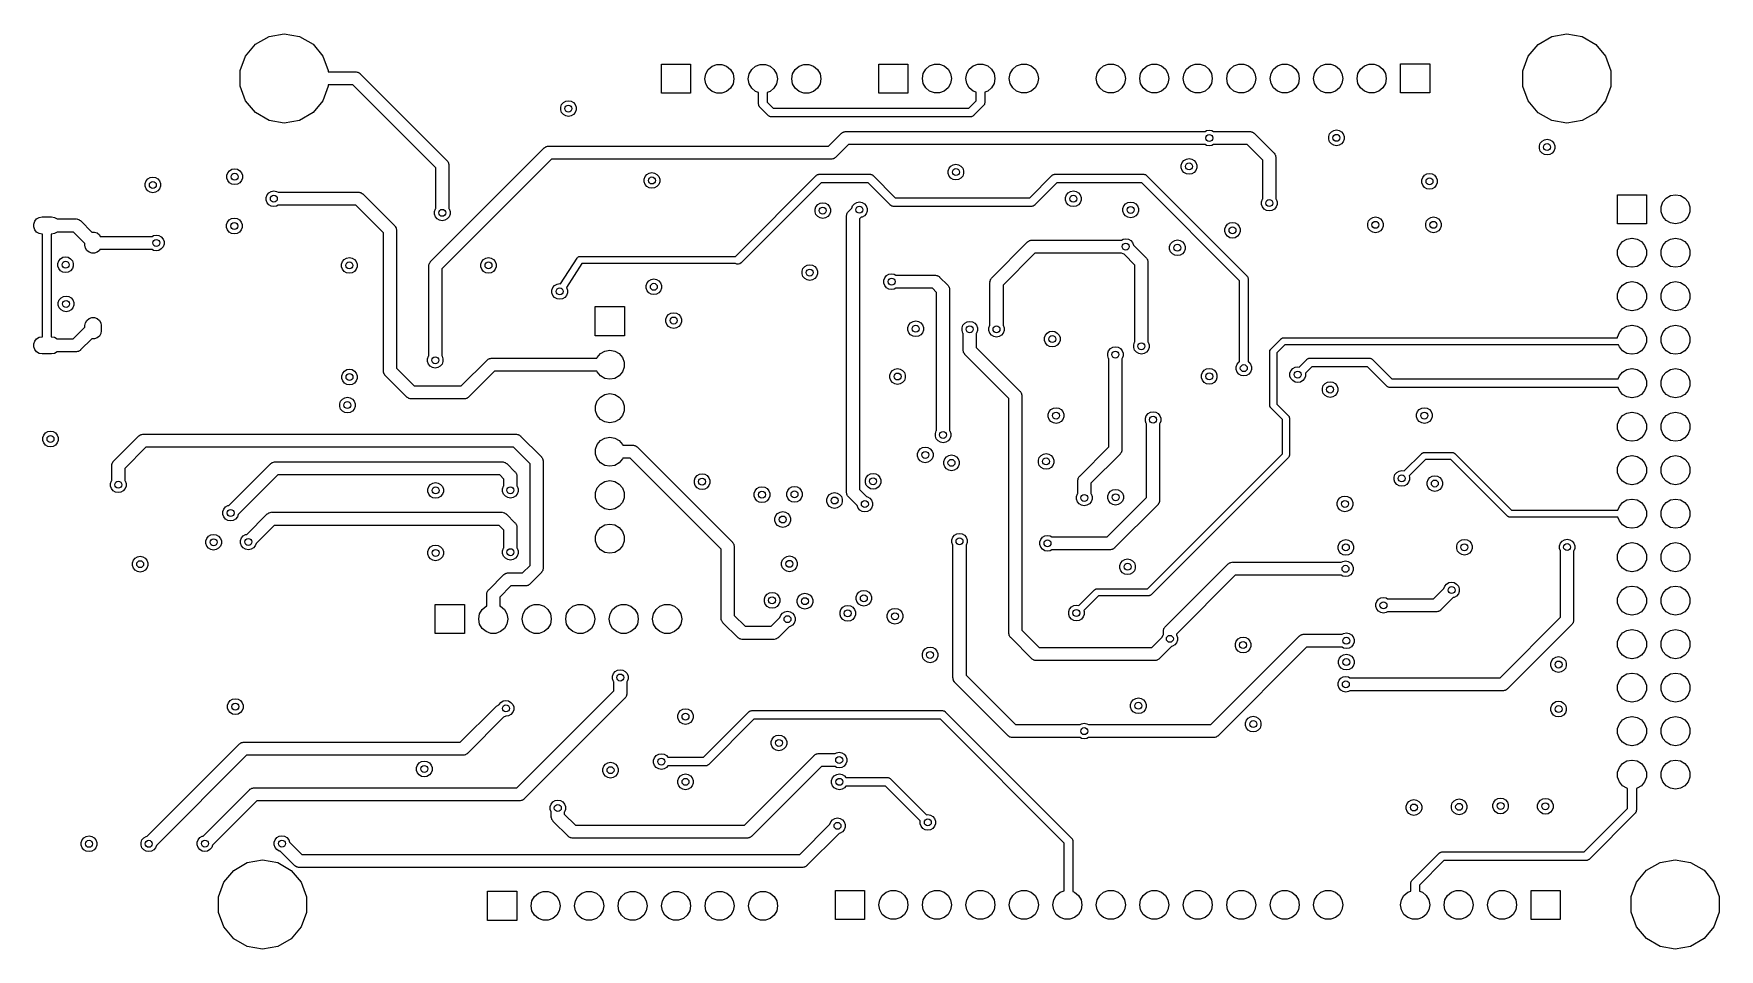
# Model space of a CAD drawing. Extents: x 91.5 to 190, y -113.6 to -60.2.
import ezdxf

# ---------------------------------------------------------------- set-up
doc = ezdxf.new("R2010")
doc.units = 0
doc.header["$MEASUREMENT"] = 0
doc.layers.add('BLACK', color=7, linetype='CONTINUOUS')

msp = doc.modelspace()

# ---------------------------------------------------------------- linework, layer by layer
at = {"layer": 'Black'}
for p, q in [((103.89, -61.465), (104.472, -60.7707)), ((104.472, -60.7707), (105.257, -60.3175)), ((105.257, -60.3175), (106.15, -60.1601)), ((106.15, -60.1601), (107.043, -60.3175)), ((107.043, -60.3175), (107.828, -60.7707)), ((107.828, -60.7707), (108.41, -61.465)), ((178.83, -61.475), (179.412, -60.7807)), ((179.412, -60.7807), (180.197, -60.3275)), ((180.197, -60.3275), (181.09, -60.1701)), ((181.09, -60.1701), (181.983, -60.3275)), ((181.983, -60.3275), (182.768, -60.7807)), ((182.768, -60.7807), (183.35, -61.475)), ((103.58, -62.3168), (103.89, -61.465)), ((108.41, -61.465), (108.72, -62.3168)), ((128.18, -63.64), (128.18, -61.94)), ((128.18, -61.94), (129.88, -61.94)), ((129.88, -61.94), (129.88, -63.64)), ((131.145, -62.0506), (131.422, -61.9497)), ((131.422, -61.9497), (131.718, -61.9497)), ((131.718, -61.9497), (131.995, -62.0506)), ((133.685, -62.0506), (133.962, -61.9497)), ((133.962, -61.9497), (134.258, -61.9497)), ((134.258, -61.9497), (134.535, -62.0506)), ((136.225, -62.0506), (136.502, -61.9497)), ((136.502, -61.9497), (136.798, -61.9497)), ((136.798, -61.9497), (137.075, -62.0506)), ((140.89, -63.63), (140.89, -61.93)), ((140.89, -61.93), (142.59, -61.93)), ((142.59, -61.93), (142.59, -63.63)), ((143.629, -62.2304), (143.855, -62.0406)), ((143.855, -62.0406), (144.132, -61.9397)), ((144.132, -61.9397), (144.428, -61.9397)), ((144.428, -61.9397), (144.705, -62.0406)), ((144.705, -62.0406), (144.931, -62.2304)), ((146.169, -62.2304), (146.395, -62.0406)), ((146.395, -62.0406), (146.672, -61.9397)), ((146.672, -61.9397), (146.968, -61.9397)), ((146.968, -61.9397), (147.245, -62.0406)), ((147.245, -62.0406), (147.471, -62.2304)), ((148.709, -62.2304), (148.935, -62.0406)), ((148.935, -62.0406), (149.212, -61.9397)), ((149.212, -61.9397), (149.508, -61.9397)), ((149.508, -61.9397), (149.785, -62.0406)), ((149.785, -62.0406), (150.011, -62.2304)), ((153.789, -62.2204), (154.015, -62.0306)), ((154.015, -62.0306), (154.292, -61.9297)), ((154.292, -61.9297), (154.588, -61.9297)), ((154.588, -61.9297), (154.865, -62.0306)), ((154.865, -62.0306), (155.091, -62.2204)), ((156.329, -62.2204), (156.555, -62.0306)), ((156.555, -62.0306), (156.832, -61.9297)), ((156.832, -61.9297), (157.128, -61.9297)), ((157.128, -61.9297), (157.405, -62.0306)), ((157.405, -62.0306), (157.631, -62.2204)), ((158.869, -62.2204), (159.095, -62.0306)), ((159.095, -62.0306), (159.372, -61.9297)), ((159.372, -61.9297), (159.668, -61.9297)), ((159.668, -61.9297), (159.945, -62.0306)), ((159.945, -62.0306), (160.171, -62.2204)), ((161.409, -62.2204), (161.635, -62.0306)), ((161.635, -62.0306), (161.912, -61.9297)), ((161.912, -61.9297), (162.208, -61.9297)), ((162.208, -61.9297), (162.485, -62.0306)), ((162.485, -62.0306), (162.711, -62.2204)), ((163.949, -62.2204), (164.175, -62.0306)), ((164.175, -62.0306), (164.452, -61.9297)), ((164.452, -61.9297), (164.748, -61.9297)), ((164.748, -61.9297), (165.025, -62.0306)), ((165.025, -62.0306), (165.251, -62.2204)), ((166.489, -62.2204), (166.715, -62.0306)), ((166.715, -62.0306), (166.992, -61.9297)), ((166.992, -61.9297), (167.288, -61.9297)), ((167.288, -61.9297), (167.565, -62.0306)), ((167.565, -62.0306), (167.791, -62.2204)), ((169.029, -62.2204), (169.255, -62.0306)), ((169.255, -62.0306), (169.532, -61.9297)), ((169.532, -61.9297), (169.828, -61.9297)), ((169.828, -61.9297), (170.105, -62.0306)), ((170.105, -62.0306), (170.331, -62.2204)), ((171.37, -63.62), (171.37, -61.92)), ((171.37, -61.92), (173.07, -61.92)), ((173.07, -61.92), (173.07, -63.62)), ((178.52, -62.3268), (178.83, -61.475)), ((183.35, -61.475), (183.66, -62.3268)), ((103.58, -63.2232), (103.58, -62.3168)), ((108.72, -62.3168), (108.72, -62.389)), ((108.72, -62.389), (110.32, -62.389)), ((110.32, -62.389), (110.337, -62.3919)), ((110.337, -62.3919), (110.353, -62.3904)), ((110.353, -62.3904), (110.401, -62.4033)), ((110.401, -62.4033), (110.45, -62.412)), ((110.45, -62.412), (110.465, -62.4204)), ((110.465, -62.4204), (110.481, -62.4247)), ((110.481, -62.4247), (110.522, -62.4532)), ((110.522, -62.4532), (110.565, -62.4781)), ((110.565, -62.4781), (110.576, -62.491)), ((110.576, -62.491), (110.589, -62.5006)), ((110.589, -62.5006), (115.649, -67.5606)), ((130.72, -62.7868), (130.771, -62.496)), ((130.72, -62.7932), (130.72, -62.7868)), ((130.771, -63.084), (130.72, -62.7932)), ((130.771, -62.496), (130.919, -62.2404)), ((130.919, -62.2404), (131.145, -62.0506)), ((131.995, -62.0506), (132.221, -62.2404)), ((132.221, -62.2404), (132.369, -62.496)), ((132.369, -62.496), (132.42, -62.7868)), ((132.42, -62.7932), (132.369, -63.084)), ((132.42, -62.7868), (132.42, -62.7932)), ((133.26, -62.7868), (133.311, -62.496)), ((133.26, -62.7932), (133.26, -62.7868)), ((133.311, -63.084), (133.26, -62.7932)), ((133.311, -62.496), (133.459, -62.2404)), ((133.459, -62.2404), (133.685, -62.0506)), ((134.535, -62.0506), (134.761, -62.2404)), ((134.761, -62.2404), (134.909, -62.496)), ((134.909, -62.496), (134.96, -62.7868)), ((134.96, -62.7932), (134.909, -63.084)), ((134.96, -62.7868), (134.96, -62.7932)), ((135.8, -62.7868), (135.851, -62.496)), ((135.8, -62.7932), (135.8, -62.7868)), ((135.851, -63.084), (135.8, -62.7932)), ((135.851, -62.496), (135.999, -62.2404)), ((135.999, -62.2404), (136.225, -62.0506)), ((137.075, -62.0506), (137.301, -62.2404)), ((137.301, -62.2404), (137.449, -62.496)), ((137.449, -62.496), (137.5, -62.7868)), ((137.5, -62.7932), (137.449, -63.084)), ((137.5, -62.7868), (137.5, -62.7932)), ((143.43, -62.7768), (143.481, -62.486)), ((143.43, -62.7832), (143.43, -62.7768)), ((143.481, -63.074), (143.43, -62.7832)), ((143.481, -62.486), (143.629, -62.2304)), ((144.931, -62.2304), (145.079, -62.486)), ((145.079, -62.486), (145.13, -62.7768)), ((145.13, -62.7832), (145.079, -63.074)), ((145.13, -62.7768), (145.13, -62.7832)), ((145.97, -62.7768), (146.021, -62.486)), ((145.97, -62.7832), (145.97, -62.7768)), ((146.021, -63.074), (145.97, -62.7832)), ((146.021, -62.486), (146.169, -62.2304)), ((147.471, -62.2304), (147.619, -62.486)), ((147.619, -62.486), (147.67, -62.7768)), ((147.67, -62.7832), (147.619, -63.074)), ((147.67, -62.7768), (147.67, -62.7832)), ((148.51, -62.7768), (148.561, -62.486)), ((148.51, -62.7832), (148.51, -62.7768)), ((148.561, -63.074), (148.51, -62.7832)), ((148.561, -62.486), (148.709, -62.2304)), ((150.011, -62.2304), (150.159, -62.486)), ((150.159, -62.486), (150.21, -62.7768)), ((150.21, -62.7832), (150.159, -63.074)), ((150.21, -62.7768), (150.21, -62.7832)), ((153.59, -62.7668), (153.641, -62.476)), ((153.59, -62.7732), (153.59, -62.7668)), ((153.641, -63.064), (153.59, -62.7732)), ((153.641, -62.476), (153.789, -62.2204)), ((155.091, -62.2204), (155.239, -62.476)), ((155.239, -62.476), (155.29, -62.7668)), ((155.29, -62.7732), (155.239, -63.064)), ((155.29, -62.7668), (155.29, -62.7732)), ((156.13, -62.7668), (156.181, -62.476)), ((156.13, -62.7732), (156.13, -62.7668)), ((156.181, -63.064), (156.13, -62.7732)), ((156.181, -62.476), (156.329, -62.2204)), ((157.631, -62.2204), (157.779, -62.476)), ((157.779, -62.476), (157.83, -62.7668)), ((157.83, -62.7732), (157.779, -63.064)), ((157.83, -62.7668), (157.83, -62.7732)), ((158.67, -62.7668), (158.721, -62.476)), ((158.67, -62.7732), (158.67, -62.7668)), ((158.721, -63.064), (158.67, -62.7732)), ((158.721, -62.476), (158.869, -62.2204)), ((160.171, -62.2204), (160.319, -62.476)), ((160.319, -62.476), (160.37, -62.7668)), ((160.37, -62.7732), (160.319, -63.064)), ((160.37, -62.7668), (160.37, -62.7732)), ((161.21, -62.7668), (161.261, -62.476)), ((161.21, -62.7732), (161.21, -62.7668)), ((161.261, -63.064), (161.21, -62.7732)), ((161.261, -62.476), (161.409, -62.2204)), ((162.711, -62.2204), (162.859, -62.476)), ((162.859, -62.476), (162.91, -62.7668)), ((162.91, -62.7732), (162.859, -63.064)), ((162.91, -62.7668), (162.91, -62.7732)), ((163.75, -62.7668), (163.801, -62.476)), ((163.75, -62.7732), (163.75, -62.7668)), ((163.801, -63.064), (163.75, -62.7732)), ((163.801, -62.476), (163.949, -62.2204)), ((165.251, -62.2204), (165.399, -62.476)), ((165.399, -62.476), (165.45, -62.7668)), ((165.45, -62.7732), (165.399, -63.064)), ((165.45, -62.7668), (165.45, -62.7732)), ((166.29, -62.7668), (166.341, -62.476)), ((166.29, -62.7732), (166.29, -62.7668)), ((166.341, -63.064), (166.29, -62.7732)), ((166.341, -62.476), (166.489, -62.2204)), ((167.791, -62.2204), (167.939, -62.476)), ((167.939, -62.476), (167.99, -62.7668)), ((167.99, -62.7732), (167.939, -63.064)), ((167.99, -62.7668), (167.99, -62.7732)), ((168.83, -62.7668), (168.881, -62.476)), ((168.83, -62.7732), (168.83, -62.7668)), ((168.881, -63.064), (168.83, -62.7732)), ((168.881, -62.476), (169.029, -62.2204)), ((170.331, -62.2204), (170.479, -62.476)), ((170.479, -62.476), (170.53, -62.7668)), ((170.53, -62.7732), (170.479, -63.064)), ((170.53, -62.7668), (170.53, -62.7732)), ((178.52, -63.2332), (178.52, -62.3268)), ((183.66, -62.3268), (183.66, -63.2332)), ((103.89, -64.075), (103.58, -63.2232)), ((108.72, -63.2232), (108.41, -64.075)), ((110.162, -63.151), (108.72, -63.151)), ((108.72, -63.151), (108.72, -63.2232)), ((114.999, -67.9878), (110.162, -63.151)), ((129.88, -63.64), (128.18, -63.64)), ((130.919, -63.3396), (130.771, -63.084)), ((131.145, -63.5294), (130.919, -63.3396)), ((131.422, -63.6303), (131.145, -63.5294)), ((131.718, -63.6303), (131.422, -63.6303)), ((131.995, -63.5294), (131.718, -63.6303)), ((132.221, -63.3396), (131.995, -63.5294)), ((132.369, -63.084), (132.221, -63.3396)), ((133.459, -63.3396), (133.311, -63.084)), ((133.685, -63.5294), (133.459, -63.3396)), ((133.856, -63.5916), (133.685, -63.5294)), ((133.856, -64.26), (133.856, -63.5916)), ((134.535, -63.5294), (134.364, -63.5916)), ((134.364, -63.5916), (134.364, -64.1548)), ((134.761, -63.3396), (134.535, -63.5294)), ((134.909, -63.084), (134.761, -63.3396)), ((135.999, -63.3396), (135.851, -63.084)), ((136.225, -63.5294), (135.999, -63.3396)), ((136.502, -63.6303), (136.225, -63.5294)), ((136.798, -63.6303), (136.502, -63.6303)), ((137.075, -63.5294), (136.798, -63.6303)), ((137.301, -63.3396), (137.075, -63.5294)), ((137.449, -63.084), (137.301, -63.3396)), ((142.59, -63.63), (140.89, -63.63)), ((143.629, -63.3296), (143.481, -63.074)), ((143.855, -63.5194), (143.629, -63.3296)), ((144.132, -63.6203), (143.855, -63.5194)), ((144.428, -63.6203), (144.132, -63.6203)), ((144.705, -63.5194), (144.428, -63.6203)), ((144.931, -63.3296), (144.705, -63.5194)), ((145.079, -63.074), (144.931, -63.3296)), ((146.169, -63.3296), (146.021, -63.074)), ((146.395, -63.5194), (146.169, -63.3296)), ((146.566, -63.5816), (146.395, -63.5194)), ((146.566, -64.0748), (146.566, -63.5816)), ((147.245, -63.5194), (147.074, -63.5816)), ((147.074, -63.5816), (147.074, -64.18)), ((147.471, -63.3296), (147.245, -63.5194)), ((147.619, -63.074), (147.471, -63.3296)), ((148.709, -63.3296), (148.561, -63.074)), ((148.935, -63.5194), (148.709, -63.3296)), ((149.212, -63.6203), (148.935, -63.5194)), ((149.508, -63.6203), (149.212, -63.6203)), ((149.785, -63.5194), (149.508, -63.6203)), ((150.011, -63.3296), (149.785, -63.5194)), ((150.159, -63.074), (150.011, -63.3296)), ((153.789, -63.3196), (153.641, -63.064)), ((154.015, -63.5094), (153.789, -63.3196)), ((154.292, -63.6103), (154.015, -63.5094)), ((154.588, -63.6103), (154.292, -63.6103)), ((154.865, -63.5094), (154.588, -63.6103)), ((155.091, -63.3196), (154.865, -63.5094)), ((155.239, -63.064), (155.091, -63.3196)), ((156.329, -63.3196), (156.181, -63.064)), ((156.555, -63.5094), (156.329, -63.3196)), ((156.832, -63.6103), (156.555, -63.5094)), ((157.128, -63.6103), (156.832, -63.6103)), ((157.405, -63.5094), (157.128, -63.6103)), ((157.631, -63.3196), (157.405, -63.5094)), ((157.779, -63.064), (157.631, -63.3196)), ((158.869, -63.3196), (158.721, -63.064)), ((159.095, -63.5094), (158.869, -63.3196)), ((159.372, -63.6103), (159.095, -63.5094)), ((159.668, -63.6103), (159.372, -63.6103)), ((159.945, -63.5094), (159.668, -63.6103)), ((160.171, -63.3196), (159.945, -63.5094)), ((160.319, -63.064), (160.171, -63.3196)), ((161.409, -63.3196), (161.261, -63.064)), ((161.635, -63.5094), (161.409, -63.3196)), ((161.912, -63.6103), (161.635, -63.5094)), ((162.208, -63.6103), (161.912, -63.6103)), ((162.485, -63.5094), (162.208, -63.6103)), ((162.711, -63.3196), (162.485, -63.5094)), ((162.859, -63.064), (162.711, -63.3196)), ((163.949, -63.3196), (163.801, -63.064)), ((164.175, -63.5094), (163.949, -63.3196)), ((164.452, -63.6103), (164.175, -63.5094)), ((164.748, -63.6103), (164.452, -63.6103)), ((165.025, -63.5094), (164.748, -63.6103)), ((165.251, -63.3196), (165.025, -63.5094)), ((165.399, -63.064), (165.251, -63.3196)), ((166.489, -63.3196), (166.341, -63.064)), ((166.715, -63.5094), (166.489, -63.3196)), ((166.992, -63.6103), (166.715, -63.5094)), ((167.288, -63.6103), (166.992, -63.6103)), ((167.565, -63.5094), (167.288, -63.6103)), ((167.791, -63.3196), (167.565, -63.5094)), ((167.939, -63.064), (167.791, -63.3196)), ((169.029, -63.3196), (168.881, -63.064)), ((169.255, -63.5094), (169.029, -63.3196)), ((169.532, -63.6103), (169.255, -63.5094)), ((169.828, -63.6103), (169.532, -63.6103)), ((170.105, -63.5094), (169.828, -63.6103)), ((170.331, -63.3196), (170.105, -63.5094)), ((170.479, -63.064), (170.331, -63.3196)), ((173.07, -63.62), (171.37, -63.62)), ((178.83, -64.085), (178.52, -63.2332)), ((183.66, -63.2332), (183.35, -64.085)), ((104.472, -64.7693), (103.89, -64.075)), ((105.257, -65.2225), (104.472, -64.7693)), ((107.828, -64.7693), (107.043, -65.2225)), ((108.41, -64.075), (107.828, -64.7693)), ((122.298, -64.4503), (122.353, -64.3005)), ((122.298, -64.6097), (122.298, -64.4503)), ((122.353, -64.7595), (122.298, -64.6097)), ((122.353, -64.3005), (122.455, -64.1784)), ((122.455, -64.8816), (122.353, -64.7595)), ((122.455, -64.1784), (122.593, -64.0987)), ((122.593, -64.9613), (122.455, -64.8816)), ((122.593, -64.0987), (122.75, -64.0711)), ((122.75, -64.9889), (122.593, -64.9613)), ((122.75, -64.0711), (122.907, -64.0987)), ((122.907, -64.9613), (122.75, -64.9889)), ((122.907, -64.0987), (123.045, -64.1784)), ((123.045, -64.8816), (122.907, -64.9613)), ((123.045, -64.1784), (123.147, -64.3005)), ((123.147, -64.7595), (123.045, -64.8816)), ((123.147, -64.3005), (123.202, -64.4503)), ((123.202, -64.6097), (123.147, -64.7595)), ((123.202, -64.4503), (123.202, -64.6097)), ((133.858, -64.271), (133.856, -64.26)), ((133.857, -64.2821), (133.858, -64.271)), ((133.866, -64.3142), (133.857, -64.2821)), ((133.871, -64.3469), (133.866, -64.3142)), ((133.877, -64.3566), (133.871, -64.3469)), ((133.88, -64.3673), (133.877, -64.3566)), ((133.899, -64.3945), (133.88, -64.3673)), ((133.915, -64.4233), (133.899, -64.3945)), ((133.924, -64.4305), (133.915, -64.4233)), ((133.93, -64.4396), (133.924, -64.4305)), ((134.43, -64.9396), (133.93, -64.4396)), ((134.364, -64.1548), (134.715, -64.506)), ((134.44, -64.946), (134.43, -64.9396)), ((134.447, -64.9546), (134.44, -64.946)), ((134.475, -64.9712), (134.447, -64.9546)), ((134.503, -64.9902), (134.475, -64.9712)), ((134.513, -64.9931), (134.503, -64.9902)), ((134.523, -64.9987), (134.513, -64.9931)), ((134.715, -64.506), (146.135, -64.506)), ((146.135, -64.506), (146.566, -64.0748)), ((146.337, -64.9931), (146.327, -64.9987)), ((146.347, -64.9902), (146.337, -64.9931)), ((146.375, -64.9712), (146.347, -64.9902)), ((146.403, -64.9546), (146.375, -64.9712)), ((146.41, -64.946), (146.403, -64.9546)), ((146.42, -64.9396), (146.41, -64.946)), ((147, -64.3596), (146.42, -64.9396)), ((147.006, -64.3505), (147, -64.3596)), ((147.015, -64.3433), (147.006, -64.3505)), ((147.031, -64.3145), (147.015, -64.3433)), ((147.05, -64.2873), (147.031, -64.3145)), ((147.053, -64.2766), (147.05, -64.2873)), ((147.059, -64.2669), (147.053, -64.2766)), ((147.064, -64.2342), (147.059, -64.2669)), ((147.073, -64.2021), (147.064, -64.2342)), ((147.074, -64.18), (147.072, -64.191)), ((147.072, -64.191), (147.073, -64.2021)), ((179.412, -64.7793), (178.83, -64.085)), ((180.197, -65.2325), (179.412, -64.7793)), ((182.768, -64.7793), (181.983, -65.2325)), ((183.35, -64.085), (182.768, -64.7793)), ((106.15, -65.3799), (105.257, -65.2225)), ((107.043, -65.2225), (106.15, -65.3799)), ((134.556, -65.0044), (134.523, -64.9987)), ((134.588, -65.013), (134.556, -65.0044)), ((134.599, -65.0121), (134.588, -65.013)), ((134.61, -65.014), (134.599, -65.0121)), ((146.24, -65.014), (134.61, -65.014)), ((138.501, -66.1706), (138.691, -65.9806)), ((138.691, -65.9806), (138.704, -65.971)), ((138.704, -65.971), (138.715, -65.9581)), ((138.715, -65.9581), (138.758, -65.9332)), ((138.758, -65.9332), (138.799, -65.9047)), ((138.799, -65.9047), (138.815, -65.9004)), ((138.815, -65.9004), (138.83, -65.892)), ((138.83, -65.892), (138.879, -65.8833)), ((138.879, -65.8833), (138.927, -65.8704)), ((138.927, -65.8704), (138.943, -65.8719)), ((138.943, -65.8719), (138.96, -65.869)), ((138.96, -65.869), (159.946, -65.869)), ((146.251, -65.0121), (146.24, -65.014)), ((146.262, -65.013), (146.251, -65.0121)), ((146.294, -65.0044), (146.262, -65.013)), ((146.327, -64.9987), (146.294, -65.0044)), ((159.946, -65.869), (160.033, -65.8187)), ((160.033, -65.8187), (160.19, -65.7911)), ((160.19, -65.7911), (160.347, -65.8187)), ((160.347, -65.8187), (160.434, -65.869)), ((160.434, -65.869), (162.56, -65.869)), ((162.56, -65.869), (162.577, -65.8719)), ((162.577, -65.8719), (162.593, -65.8704)), ((162.593, -65.8704), (162.641, -65.8833)), ((162.641, -65.8833), (162.69, -65.892)), ((162.69, -65.892), (162.705, -65.9004)), ((162.705, -65.9004), (162.721, -65.9047)), ((162.721, -65.9047), (162.762, -65.9332)), ((162.762, -65.9332), (162.805, -65.9581)), ((162.805, -65.9581), (162.816, -65.971)), ((162.816, -65.971), (162.829, -65.9806)), ((162.829, -65.9806), (163.969, -67.1206)), ((167.223, -66.0105), (167.325, -65.8884)), ((167.325, -65.8884), (167.463, -65.8087)), ((167.463, -65.8087), (167.62, -65.7811)), ((167.62, -65.7811), (167.777, -65.8087)), ((167.777, -65.8087), (167.915, -65.8884)), ((167.915, -65.8884), (168.017, -66.0105)), ((181.09, -65.3899), (180.197, -65.2325)), ((181.983, -65.2325), (181.09, -65.3899)), ((114.701, -73.4706), (121.341, -66.8306)), ((121.341, -66.8306), (121.354, -66.821)), ((121.354, -66.821), (121.365, -66.8081)), ((121.365, -66.8081), (121.408, -66.7832)), ((121.408, -66.7832), (121.449, -66.7547)), ((121.449, -66.7547), (121.465, -66.7504)), ((121.465, -66.7504), (121.48, -66.742)), ((121.48, -66.742), (121.529, -66.7333)), ((121.529, -66.7333), (121.577, -66.7204)), ((121.577, -66.7204), (121.593, -66.7219)), ((121.593, -66.7219), (121.61, -66.719)), ((121.61, -66.719), (123.79, -66.719)), ((123.79, -66.719), (137.952, -66.719)), ((137.952, -66.719), (138.501, -66.1706)), ((139.039, -66.7094), (138.379, -67.3694)), ((139.118, -66.631), (139.039, -66.7094)), ((159.946, -66.631), (139.118, -66.631)), ((160.033, -66.6813), (159.946, -66.631)), ((160.19, -66.7089), (160.033, -66.6813)), ((160.347, -66.6813), (160.19, -66.7089)), ((160.434, -66.631), (160.347, -66.6813)), ((162.402, -66.631), (160.434, -66.631)), ((163.319, -67.5478), (162.402, -66.631)), ((167.168, -66.1603), (167.223, -66.0105)), ((167.168, -66.3197), (167.168, -66.1603)), ((167.223, -66.4695), (167.168, -66.3197)), ((167.325, -66.5916), (167.223, -66.4695)), ((167.463, -66.6713), (167.325, -66.5916)), ((167.62, -66.6989), (167.463, -66.6713)), ((167.777, -66.6713), (167.62, -66.6989)), ((167.915, -66.5916), (167.777, -66.6713)), ((168.017, -66.4695), (167.915, -66.5916)), ((168.017, -66.0105), (168.072, -66.1603)), ((168.072, -66.3197), (168.017, -66.4695)), ((168.072, -66.1603), (168.072, -66.3197)), ((179.478, -66.7003), (179.533, -66.5505)), ((179.478, -66.8597), (179.478, -66.7003)), ((179.533, -67.0095), (179.478, -66.8597)), ((179.533, -66.5505), (179.635, -66.4284)), ((179.635, -66.4284), (179.773, -66.3487)), ((179.773, -66.3487), (179.93, -66.3211)), ((179.93, -66.3211), (180.087, -66.3487)), ((180.087, -66.3487), (180.225, -66.4284)), ((180.225, -66.4284), (180.327, -66.5505)), ((180.327, -66.5505), (180.382, -66.7003)), ((180.382, -66.8597), (180.327, -67.0095)), ((180.382, -66.7003), (180.382, -66.8597)), ((121.768, -67.481), (115.351, -73.8978)), ((115.649, -67.5606), (115.659, -67.5743)), ((115.659, -67.5743), (115.672, -67.5851)), ((115.672, -67.5851), (115.697, -67.6282)), ((115.697, -67.6282), (115.725, -67.669)), ((115.725, -67.669), (115.73, -67.6852)), ((115.73, -67.6852), (115.738, -67.6997)), ((115.738, -67.6997), (115.747, -67.7487)), ((115.747, -67.7487), (115.76, -67.7968)), ((115.76, -67.7968), (115.758, -67.8135)), ((115.758, -67.8135), (115.761, -67.83)), ((115.761, -67.83), (115.761, -70.3709)), ((123.79, -67.481), (121.768, -67.481)), ((138.11, -67.481), (123.79, -67.481)), ((138.127, -67.4781), (138.11, -67.481)), ((138.143, -67.4796), (138.127, -67.4781)), ((138.191, -67.4667), (138.143, -67.4796)), ((138.24, -67.458), (138.191, -67.4667)), ((138.255, -67.4496), (138.24, -67.458)), ((138.271, -67.4453), (138.255, -67.4496)), ((138.312, -67.4168), (138.271, -67.4453)), ((138.355, -67.3919), (138.312, -67.4168)), ((138.366, -67.379), (138.355, -67.3919)), ((138.379, -67.3694), (138.366, -67.379)), ((144.993, -68.0105), (145.095, -67.8884)), ((145.095, -67.8884), (145.233, -67.8087)), ((145.233, -67.8087), (145.39, -67.7811)), ((145.39, -67.7811), (145.547, -67.8087)), ((145.547, -67.8087), (145.685, -67.8884)), ((145.685, -67.8884), (145.787, -68.0105)), ((158.558, -67.8303), (158.613, -67.6805)), ((158.558, -67.9897), (158.558, -67.8303)), ((158.613, -67.6805), (158.715, -67.5584)), ((158.715, -67.5584), (158.853, -67.4787)), ((158.853, -67.4787), (159.01, -67.4511)), ((159.01, -67.4511), (159.167, -67.4787)), ((159.167, -67.4787), (159.305, -67.5584)), ((159.305, -67.5584), (159.407, -67.6805)), ((159.407, -67.6805), (159.462, -67.8303)), ((159.462, -67.8303), (159.462, -67.9897)), ((163.319, -69.8009), (163.319, -67.5478)), ((163.969, -67.1206), (163.979, -67.1343)), ((163.979, -67.1343), (163.992, -67.1451)), ((163.992, -67.1451), (164.017, -67.1882)), ((164.017, -67.1882), (164.045, -67.229)), ((164.045, -67.229), (164.05, -67.2452)), ((164.05, -67.2452), (164.058, -67.2597)), ((164.058, -67.2597), (164.067, -67.3087)), ((164.067, -67.3087), (164.08, -67.3568)), ((164.08, -67.3568), (164.078, -67.3735)), ((164.078, -67.3735), (164.081, -67.39)), ((164.081, -67.39), (164.081, -69.8009)), ((179.635, -67.1316), (179.533, -67.0095)), ((179.773, -67.2113), (179.635, -67.1316)), ((179.93, -67.2389), (179.773, -67.2113)), ((180.087, -67.2113), (179.93, -67.2389)), ((180.225, -67.1316), (180.087, -67.2113)), ((180.327, -67.0095), (180.225, -67.1316)), ((98.018, -68.9103), (98.0725, -68.7605)), ((98.018, -69.0697), (98.018, -68.9103)), ((98.0725, -68.7605), (98.175, -68.6384)), ((98.175, -68.6384), (98.313, -68.5587)), ((98.313, -68.5587), (98.47, -68.5311)), ((98.47, -68.5311), (98.627, -68.5587)), ((98.627, -68.5587), (98.765, -68.6384)), ((98.765, -68.6384), (98.8675, -68.7605)), ((98.8675, -68.7605), (98.922, -68.9103)), ((98.922, -68.9103), (98.922, -69.0697)), ((102.798, -68.4303), (102.853, -68.2805)), ((102.798, -68.5897), (102.798, -68.4303)), ((102.853, -68.7395), (102.798, -68.5897)), ((102.853, -68.2805), (102.955, -68.1584)), ((102.955, -68.8616), (102.853, -68.7395)), ((102.955, -68.1584), (103.093, -68.0787)), ((103.093, -68.9413), (102.955, -68.8616)), ((103.093, -68.0787), (103.25, -68.0511)), ((103.25, -68.0511), (103.407, -68.0787)), ((103.407, -68.0787), (103.545, -68.1584)), ((103.545, -68.8616), (103.407, -68.9413)), ((103.545, -68.1584), (103.647, -68.2805)), ((103.647, -68.7395), (103.545, -68.8616)), ((103.647, -68.2805), (103.702, -68.4303)), ((103.702, -68.5897), (103.647, -68.7395)), ((103.702, -68.4303), (103.702, -68.5897)), ((114.999, -70.3709), (114.999, -67.9878)), ((127.178, -68.6503), (127.233, -68.5005)), ((127.178, -68.8097), (127.178, -68.6503)), ((127.233, -68.9595), (127.178, -68.8097)), ((127.233, -68.5005), (127.335, -68.3784)), ((127.335, -68.3784), (127.473, -68.2987)), ((127.473, -68.2987), (127.63, -68.2711)), ((127.63, -68.2711), (127.787, -68.2987)), ((127.787, -68.2987), (127.925, -68.3784)), ((127.925, -68.3784), (128.027, -68.5005)), ((128.027, -68.5005), (128.082, -68.6503)), ((128.082, -68.8097), (128.027, -68.9595)), ((128.082, -68.6503), (128.082, -68.8097)), ((132.504, -73.1668), (137.23, -68.4404)), ((137.515, -68.874), (132.84, -73.5496)), ((137.23, -68.4404), (137.24, -68.434)), ((137.24, -68.434), (137.247, -68.4254)), ((137.247, -68.4254), (137.275, -68.4088)), ((137.275, -68.4088), (137.303, -68.3898)), ((137.303, -68.3898), (137.313, -68.3869)), ((137.313, -68.3869), (137.323, -68.3813)), ((137.323, -68.3813), (137.356, -68.3756)), ((137.356, -68.3756), (137.388, -68.367)), ((137.388, -68.367), (137.399, -68.3679)), ((137.399, -68.3679), (137.41, -68.366)), ((137.41, -68.366), (140.37, -68.366)), ((140.265, -68.874), (137.515, -68.874)), ((141.56, -70.1696), (140.265, -68.874)), ((140.37, -68.366), (140.381, -68.3679)), ((140.381, -68.3679), (140.392, -68.367)), ((140.392, -68.367), (140.424, -68.3756)), ((140.424, -68.3756), (140.457, -68.3813)), ((140.457, -68.3813), (140.467, -68.3869)), ((140.467, -68.3869), (140.477, -68.3898)), ((140.477, -68.3898), (140.505, -68.4088)), ((140.505, -68.4088), (140.533, -68.4254)), ((140.533, -68.4254), (140.54, -68.434)), ((140.54, -68.434), (140.55, -68.4404)), ((140.55, -68.4404), (141.845, -69.736)), ((144.938, -68.1603), (144.993, -68.0105)), ((144.938, -68.3197), (144.938, -68.1603)), ((144.993, -68.4695), (144.938, -68.3197)), ((145.095, -68.5916), (144.993, -68.4695)), ((145.233, -68.6713), (145.095, -68.5916)), ((145.39, -68.6989), (145.233, -68.6713)), ((145.547, -68.6713), (145.39, -68.6989)), ((145.685, -68.5916), (145.547, -68.6713)), ((145.787, -68.4695), (145.685, -68.5916)), ((145.787, -68.0105), (145.842, -68.1603)), ((145.842, -68.3197), (145.787, -68.4695)), ((145.842, -68.1603), (145.842, -68.3197)), ((149.705, -69.736), (151, -68.4404)), ((151.285, -68.874), (149.99, -70.1696)), ((151, -68.4404), (151.01, -68.434)), ((151.01, -68.434), (151.017, -68.4254)), ((151.017, -68.4254), (151.045, -68.4088)), ((151.045, -68.4088), (151.073, -68.3898)), ((151.073, -68.3898), (151.083, -68.3869)), ((151.083, -68.3869), (151.093, -68.3813)), ((151.093, -68.3813), (151.126, -68.3756)), ((151.126, -68.3756), (151.158, -68.367)), ((151.158, -68.367), (151.169, -68.3679)), ((151.169, -68.3679), (151.18, -68.366)), ((151.18, -68.366), (156.35, -68.366)), ((156.245, -68.874), (151.285, -68.874)), ((161.956, -74.5852), (156.245, -68.874)), ((156.35, -68.366), (156.361, -68.3679)), ((156.361, -68.3679), (156.372, -68.367)), ((156.372, -68.367), (156.404, -68.3756)), ((156.404, -68.3756), (156.437, -68.3813)), ((156.437, -68.3813), (156.447, -68.3869)), ((156.447, -68.3869), (156.457, -68.3898)), ((156.457, -68.3898), (156.485, -68.4088)), ((156.485, -68.4088), (156.513, -68.4254)), ((156.513, -68.4254), (156.52, -68.434)), ((156.52, -68.434), (156.53, -68.4404)), ((156.53, -68.4404), (162.39, -74.3004)), ((158.613, -68.1395), (158.558, -67.9897)), ((158.715, -68.2616), (158.613, -68.1395)), ((158.853, -68.3413), (158.715, -68.2616)), ((159.01, -68.3689), (158.853, -68.3413)), ((159.167, -68.3413), (159.01, -68.3689)), ((159.305, -68.2616), (159.167, -68.3413)), ((159.407, -68.1395), (159.305, -68.2616)), ((159.462, -67.9897), (159.407, -68.1395)), ((172.608, -68.7003), (172.663, -68.5505)), ((172.608, -68.8597), (172.608, -68.7003)), ((172.663, -69.0095), (172.608, -68.8597)), ((172.663, -68.5505), (172.765, -68.4284)), ((172.765, -68.4284), (172.903, -68.3487)), ((172.903, -68.3487), (173.06, -68.3211)), ((173.06, -68.3211), (173.217, -68.3487)), ((173.217, -68.3487), (173.355, -68.4284)), ((173.355, -68.4284), (173.457, -68.5505)), ((173.457, -68.5505), (173.512, -68.7003)), ((173.512, -68.8597), (173.457, -69.0095)), ((173.512, -68.7003), (173.512, -68.8597)), ((98.0725, -69.2195), (98.018, -69.0697)), ((98.175, -69.3416), (98.0725, -69.2195)), ((98.313, -69.4213), (98.175, -69.3416)), ((98.47, -69.4489), (98.313, -69.4213)), ((98.627, -69.4213), (98.47, -69.4489)), ((98.765, -69.3416), (98.627, -69.4213)), ((98.8675, -69.2195), (98.765, -69.3416)), ((98.922, -69.0697), (98.8675, -69.2195)), ((103.25, -68.9689), (103.093, -68.9413)), ((103.407, -68.9413), (103.25, -68.9689)), ((105.088, -69.7203), (105.143, -69.5705)), ((105.088, -69.8797), (105.088, -69.7203)), ((105.143, -70.0295), (105.088, -69.8797)), ((105.143, -69.5705), (105.245, -69.4484)), ((105.245, -69.4484), (105.383, -69.3687)), ((105.383, -69.3687), (105.54, -69.3411)), ((105.54, -69.3411), (105.697, -69.3687)), ((105.697, -69.3687), (105.784, -69.419)), ((105.784, -69.419), (110.49, -69.419)), ((110.49, -69.419), (110.507, -69.4219)), ((110.507, -69.4219), (110.523, -69.4205)), ((110.523, -69.4205), (110.571, -69.4333)), ((110.571, -69.4333), (110.62, -69.442)), ((110.62, -69.442), (110.635, -69.4504)), ((110.635, -69.4504), (110.651, -69.4547)), ((110.651, -69.4547), (110.692, -69.4832)), ((110.692, -69.4832), (110.735, -69.5081)), ((110.735, -69.5081), (110.746, -69.521)), ((110.746, -69.521), (110.759, -69.5306)), ((110.759, -69.5306), (112.589, -71.3606)), ((127.335, -69.0816), (127.233, -68.9595)), ((127.473, -69.1613), (127.335, -69.0816)), ((127.63, -69.1889), (127.473, -69.1613)), ((127.787, -69.1613), (127.63, -69.1889)), ((127.925, -69.0816), (127.787, -69.1613)), ((128.027, -68.9595), (127.925, -69.0816)), ((141.845, -69.736), (149.705, -69.736)), ((151.798, -69.7203), (151.853, -69.5705)), ((151.798, -69.8797), (151.798, -69.7203)), ((151.853, -70.0295), (151.798, -69.8797)), ((151.853, -69.5705), (151.955, -69.4484)), ((151.955, -69.4484), (152.093, -69.3687)), ((152.093, -69.3687), (152.25, -69.3411)), ((152.25, -69.3411), (152.407, -69.3687)), ((152.407, -69.3687), (152.545, -69.4484)), ((152.545, -69.4484), (152.647, -69.5705)), ((152.647, -69.5705), (152.702, -69.7203)), ((152.702, -69.8797), (152.647, -70.0295)), ((152.702, -69.7203), (152.702, -69.8797)), ((163.248, -69.9703), (163.303, -69.8205)), ((163.303, -69.8205), (163.319, -69.8009)), ((164.081, -69.8009), (164.097, -69.8205)), ((164.097, -69.8205), (164.152, -69.9703)), ((172.765, -69.1316), (172.663, -69.0095)), ((172.903, -69.2113), (172.765, -69.1316)), ((173.06, -69.2389), (172.903, -69.2113)), ((173.217, -69.2113), (173.06, -69.2389)), ((173.355, -69.1316), (173.217, -69.2113)), ((173.457, -69.0095), (173.355, -69.1316)), ((184.04, -71.26), (184.04, -69.56)), ((184.04, -69.56), (185.74, -69.56)), ((185.74, -69.56), (185.74, -71.26)), ((186.691, -69.985), (186.88, -69.7589)), ((186.88, -69.7589), (187.136, -69.6113)), ((187.136, -69.6113), (187.427, -69.56)), ((187.427, -69.56), (187.433, -69.56)), ((187.433, -69.56), (187.724, -69.6113)), ((187.724, -69.6113), (187.98, -69.7589)), ((187.98, -69.7589), (188.169, -69.985)), ((91.6806, -70.977), (91.831, -70.8902)), ((91.831, -70.8902), (92.002, -70.86)), ((92.002, -70.86), (92.558, -70.86)), ((92.558, -70.86), (92.729, -70.8902)), ((92.729, -70.8902), (92.8794, -70.977)), ((105.245, -70.1516), (105.143, -70.0295)), ((105.383, -70.2313), (105.245, -70.1516)), ((105.54, -70.2589), (105.383, -70.2313)), ((105.697, -70.2313), (105.54, -70.2589)), ((105.784, -70.181), (105.697, -70.2313)), ((110.332, -70.181), (105.784, -70.181)), ((111.939, -71.7878), (110.332, -70.181)), ((114.928, -70.5403), (114.983, -70.3905)), ((114.928, -70.6997), (114.928, -70.5403)), ((114.983, -70.8495), (114.928, -70.6997)), ((114.983, -70.3905), (114.999, -70.3709)), ((115.085, -70.9716), (114.983, -70.8495)), ((115.777, -70.8495), (115.675, -70.9716)), ((115.761, -70.3709), (115.777, -70.3905)), ((115.777, -70.3905), (115.832, -70.5403)), ((115.832, -70.6997), (115.777, -70.8495)), ((115.832, -70.5403), (115.832, -70.6997)), ((137.158, -70.4103), (137.213, -70.2605)), ((137.158, -70.5697), (137.158, -70.4103)), ((137.213, -70.7195), (137.158, -70.5697)), ((137.213, -70.2605), (137.315, -70.1384)), ((137.315, -70.8416), (137.213, -70.7195)), ((137.315, -70.1384), (137.453, -70.0587)), ((137.453, -70.9213), (137.315, -70.8416)), ((137.453, -70.0587), (137.61, -70.0311)), ((137.61, -70.0311), (137.767, -70.0587)), ((137.767, -70.0587), (137.905, -70.1384)), ((137.905, -70.8416), (137.767, -70.9213)), ((137.905, -70.1384), (138.007, -70.2605)), ((138.007, -70.7195), (137.905, -70.8416)), ((138.007, -70.2605), (138.062, -70.4103)), ((138.062, -70.5697), (138.007, -70.7195)), ((138.062, -70.4103), (138.062, -70.5697)), ((138.999, -70.81), (139.002, -70.7935)), ((138.999, -86.94), (138.999, -70.81)), ((139, -70.7768), (139.013, -70.7287)), ((139.002, -70.7935), (139, -70.7768)), ((139.013, -70.7287), (139.022, -70.6797)), ((139.022, -70.6797), (139.03, -70.6652)), ((139.03, -70.6652), (139.035, -70.649)), ((139.035, -70.649), (139.063, -70.6082)), ((139.063, -70.6082), (139.088, -70.5651)), ((139.088, -70.5651), (139.101, -70.5543)), ((139.101, -70.5543), (139.111, -70.5406)), ((139.111, -70.5406), (139.302, -70.3491)), ((139.302, -70.3491), (139.353, -70.2105)), ((139.353, -70.2105), (139.455, -70.0884)), ((139.455, -70.0884), (139.593, -70.0087)), ((139.593, -70.0087), (139.75, -69.9811)), ((139.75, -69.9811), (139.907, -70.0087)), ((139.847, -70.8818), (139.761, -70.9678)), ((139.907, -70.8713), (139.847, -70.8818)), ((139.907, -70.0087), (140.045, -70.0884)), ((140.045, -70.7916), (139.907, -70.8713)), ((140.045, -70.0884), (140.147, -70.2105)), ((140.147, -70.6695), (140.045, -70.7916)), ((140.147, -70.2105), (140.202, -70.3603)), ((140.202, -70.5197), (140.147, -70.6695)), ((140.202, -70.3603), (140.202, -70.5197)), ((141.57, -70.176), (141.56, -70.1696)), ((141.577, -70.1846), (141.57, -70.176)), ((141.605, -70.2012), (141.577, -70.1846)), ((141.633, -70.2202), (141.605, -70.2012)), ((141.643, -70.2231), (141.633, -70.2202)), ((141.653, -70.2287), (141.643, -70.2231)), ((141.686, -70.2344), (141.653, -70.2287)), ((141.718, -70.243), (141.686, -70.2344)), ((141.729, -70.2421), (141.718, -70.243)), ((141.74, -70.244), (141.729, -70.2421)), ((149.81, -70.244), (141.74, -70.244)), ((149.821, -70.2421), (149.81, -70.244)), ((149.832, -70.243), (149.821, -70.2421)), ((149.864, -70.2344), (149.832, -70.243)), ((149.897, -70.2287), (149.864, -70.2344)), ((149.907, -70.2231), (149.897, -70.2287)), ((149.917, -70.2202), (149.907, -70.2231)), ((149.945, -70.2012), (149.917, -70.2202)), ((149.973, -70.1846), (149.945, -70.2012)), ((149.98, -70.176), (149.973, -70.1846)), ((149.99, -70.1696), (149.98, -70.176)), ((151.955, -70.1516), (151.853, -70.0295)), ((152.093, -70.2313), (151.955, -70.1516)), ((152.25, -70.2589), (152.093, -70.2313)), ((152.407, -70.2313), (152.25, -70.2589)), ((152.545, -70.1516), (152.407, -70.2313)), ((152.647, -70.0295), (152.545, -70.1516)), ((155.148, -70.3703), (155.203, -70.2205)), ((155.148, -70.5297), (155.148, -70.3703)), ((155.203, -70.6795), (155.148, -70.5297)), ((155.203, -70.2205), (155.305, -70.0984)), ((155.305, -70.8016), (155.203, -70.6795)), ((155.305, -70.0984), (155.443, -70.0187)), ((155.443, -70.8813), (155.305, -70.8016)), ((155.443, -70.0187), (155.6, -69.9911)), ((155.6, -70.9089), (155.443, -70.8813)), ((155.6, -69.9911), (155.757, -70.0187)), ((155.757, -70.8813), (155.6, -70.9089)), ((155.757, -70.0187), (155.895, -70.0984)), ((155.895, -70.8016), (155.757, -70.8813)), ((155.895, -70.0984), (155.997, -70.2205)), ((155.997, -70.6795), (155.895, -70.8016)), ((155.997, -70.2205), (156.052, -70.3703)), ((156.052, -70.5297), (155.997, -70.6795)), ((156.052, -70.3703), (156.052, -70.5297)), ((163.248, -70.1297), (163.248, -69.9703)), ((163.303, -70.2795), (163.248, -70.1297)), ((163.405, -70.4016), (163.303, -70.2795)), ((163.543, -70.4813), (163.405, -70.4016)), ((163.7, -70.5089), (163.543, -70.4813)), ((163.857, -70.4813), (163.7, -70.5089)), ((163.995, -70.4016), (163.857, -70.4813)), ((164.097, -70.2795), (163.995, -70.4016)), ((164.152, -70.1297), (164.097, -70.2795)), ((164.152, -69.9703), (164.152, -70.1297)), ((169.605, -70.9684), (169.743, -70.8887)), ((169.743, -70.8887), (169.9, -70.8611)), ((169.9, -70.8611), (170.057, -70.8887)), ((170.057, -70.8887), (170.195, -70.9684)), ((172.995, -70.9684), (173.133, -70.8887)), ((173.133, -70.8887), (173.29, -70.8611)), ((173.29, -70.8611), (173.447, -70.8887)), ((173.447, -70.8887), (173.585, -70.9684)), ((186.59, -70.2624), (186.691, -69.985)), ((186.59, -70.5576), (186.59, -70.2624)), ((186.691, -70.835), (186.59, -70.5576)), ((186.88, -71.0611), (186.691, -70.835)), ((188.169, -70.835), (187.98, -71.0611)), ((188.169, -69.985), (188.27, -70.2624)), ((188.27, -70.5576), (188.169, -70.835)), ((188.27, -70.2624), (188.27, -70.5576)), ((91.5096, -71.2732), (91.569, -71.11)), ((91.5096, -71.4468), (91.5096, -71.2732)), ((91.569, -71.61), (91.5096, -71.4468)), ((91.569, -71.11), (91.6806, -70.977)), ((91.6806, -71.743), (91.569, -71.61)), ((91.831, -71.8298), (91.6806, -71.743)), ((92.002, -71.86), (91.831, -71.8298)), ((92.026, -71.86), (92.002, -71.86)), ((92.026, -77.86), (92.026, -71.86)), ((92.558, -71.86), (92.534, -71.86)), ((92.534, -71.86), (92.534, -77.86)), ((92.729, -71.8298), (92.558, -71.86)), ((92.8794, -71.743), (92.729, -71.8298)), ((92.8794, -70.977), (92.8811, -70.979)), ((92.8811, -71.741), (92.8794, -71.743)), ((92.8811, -70.979), (93.99, -70.979)), ((93.8322, -71.741), (92.8811, -71.741)), ((94.505, -72.4138), (93.8322, -71.741)), ((93.99, -70.979), (94.0065, -70.9819)), ((94.0065, -70.9819), (94.0232, -70.9804)), ((94.0232, -70.9804), (94.0713, -70.9933)), ((94.0713, -70.9933), (94.1203, -71.002)), ((94.1203, -71.002), (94.1348, -71.0104)), ((94.1348, -71.0104), (94.151, -71.0147)), ((94.151, -71.0147), (94.1918, -71.0432)), ((94.1918, -71.0432), (94.2349, -71.0681)), ((94.2349, -71.0681), (94.2457, -71.081)), ((94.2457, -71.081), (94.2594, -71.0906)), ((94.2594, -71.0906), (94.9086, -71.7398)), ((94.9086, -71.7398), (95.0625, -71.7398)), ((95.0625, -71.7398), (95.2175, -71.7963)), ((95.2175, -71.7963), (95.3439, -71.9023)), ((102.778, -71.3103), (102.833, -71.1605)), ((102.778, -71.4697), (102.778, -71.3103)), ((102.833, -71.6195), (102.778, -71.4697)), ((102.833, -71.1605), (102.935, -71.0384)), ((102.935, -71.7416), (102.833, -71.6195)), ((102.935, -71.0384), (103.073, -70.9587)), ((103.073, -71.8213), (102.935, -71.7416)), ((103.073, -70.9587), (103.23, -70.9311)), ((103.23, -71.8489), (103.073, -71.8213)), ((103.23, -70.9311), (103.387, -70.9587)), ((103.387, -71.8213), (103.23, -71.8489)), ((103.387, -70.9587), (103.525, -71.0384)), ((103.525, -71.7416), (103.387, -71.8213)), ((103.525, -71.0384), (103.627, -71.1605)), ((103.627, -71.6195), (103.525, -71.7416)), ((103.627, -71.1605), (103.682, -71.3103)), ((103.682, -71.4697), (103.627, -71.6195)), ((103.682, -71.3103), (103.682, -71.4697)), ((111.939, -79.85), (111.939, -71.7878)), ((112.589, -71.3606), (112.599, -71.3743)), ((112.599, -71.3743), (112.612, -71.3851)), ((112.612, -71.3851), (112.637, -71.4282)), ((112.637, -71.4282), (112.665, -71.469)), ((112.665, -71.469), (112.67, -71.4852)), ((112.67, -71.4852), (112.678, -71.4997)), ((112.678, -71.4997), (112.687, -71.5487)), ((112.687, -71.5487), (112.7, -71.5968)), ((112.7, -71.5968), (112.698, -71.6135)), ((112.698, -71.6135), (112.701, -71.63)), ((112.701, -71.63), (112.701, -79.6922)), ((115.223, -71.0513), (115.085, -70.9716)), ((115.38, -71.0789), (115.223, -71.0513)), ((115.537, -71.0513), (115.38, -71.0789)), ((115.675, -70.9716), (115.537, -71.0513)), ((137.61, -70.9489), (137.453, -70.9213)), ((137.767, -70.9213), (137.61, -70.9489)), ((139.761, -70.9678), (139.761, -86.7822)), ((161.098, -71.5603), (161.153, -71.4105)), ((161.098, -71.7197), (161.098, -71.5603)), ((161.153, -71.8695), (161.098, -71.7197)), ((161.153, -71.4105), (161.255, -71.2884)), ((161.255, -71.9916), (161.153, -71.8695)), ((161.255, -71.2884), (161.393, -71.2087)), ((161.393, -71.2087), (161.55, -71.1811)), ((161.55, -71.1811), (161.707, -71.2087)), ((161.707, -71.2087), (161.845, -71.2884)), ((161.845, -71.2884), (161.947, -71.4105)), ((161.947, -71.8695), (161.845, -71.9916)), ((161.947, -71.4105), (162.002, -71.5603)), ((162.002, -71.7197), (161.947, -71.8695)), ((162.002, -71.5603), (162.002, -71.7197)), ((169.448, -71.2403), (169.503, -71.0905)), ((169.448, -71.3997), (169.448, -71.2403)), ((169.503, -71.5495), (169.448, -71.3997)), ((169.503, -71.0905), (169.605, -70.9684)), ((169.605, -71.6716), (169.503, -71.5495)), ((169.743, -71.7513), (169.605, -71.6716)), ((169.9, -71.7789), (169.743, -71.7513)), ((170.057, -71.7513), (169.9, -71.7789)), ((170.195, -71.6716), (170.057, -71.7513)), ((170.195, -70.9684), (170.297, -71.0905)), ((170.297, -71.5495), (170.195, -71.6716)), ((170.297, -71.0905), (170.352, -71.2403)), ((170.352, -71.3997), (170.297, -71.5495)), ((170.352, -71.2403), (170.352, -71.3997)), ((172.838, -71.2403), (172.893, -71.0905)), ((172.838, -71.3997), (172.838, -71.2403)), ((172.893, -71.5495), (172.838, -71.3997)), ((172.893, -71.0905), (172.995, -70.9684)), ((172.995, -71.6716), (172.893, -71.5495)), ((173.133, -71.7513), (172.995, -71.6716)), ((173.29, -71.7789), (173.133, -71.7513)), ((173.447, -71.7513), (173.29, -71.7789)), ((173.585, -71.6716), (173.447, -71.7513)), ((173.585, -70.9684), (173.687, -71.0905)), ((173.687, -71.5495), (173.585, -71.6716)), ((173.687, -71.0905), (173.742, -71.2403)), ((173.742, -71.3997), (173.687, -71.5495)), ((173.742, -71.2403), (173.742, -71.3997)), ((185.74, -71.26), (184.04, -71.26)), ((187.136, -71.2087), (186.88, -71.0611)), ((187.427, -71.26), (187.136, -71.2087)), ((187.433, -71.26), (187.427, -71.26)), ((187.724, -71.2087), (187.433, -71.26)), ((187.98, -71.0611), (187.724, -71.2087)), ((94.505, -72.5124), (94.505, -72.4138)), ((94.5336, -72.6748), (94.505, -72.5124)), ((94.6161, -72.8177), (94.5336, -72.6748)), ((94.7425, -72.9237), (94.6161, -72.8177)), ((95.3439, -72.8177), (95.2175, -72.9237)), ((95.3439, -71.9023), (95.3997, -71.999)), ((95.3766, -72.761), (95.3439, -72.8177)), ((98.426, -72.761), (95.3766, -72.761)), ((95.3997, -71.999), (98.426, -71.999)), ((98.426, -71.999), (98.513, -71.9487)), ((98.513, -72.8113), (98.426, -72.761)), ((98.513, -71.9487), (98.67, -71.9211)), ((98.67, -72.8389), (98.513, -72.8113)), ((98.67, -71.9211), (98.827, -71.9487)), ((98.827, -72.8113), (98.67, -72.8389)), ((98.827, -71.9487), (98.965, -72.0284)), ((98.965, -72.7316), (98.827, -72.8113)), ((98.965, -72.0284), (99.0675, -72.1505)), ((99.0675, -72.6095), (98.965, -72.7316)), ((99.0675, -72.1505), (99.122, -72.3003)), ((99.122, -72.4597), (99.0675, -72.6095)), ((99.122, -72.3003), (99.122, -72.4597)), ((147.491, -74.4106), (149.581, -72.3206)), ((149.581, -72.3206), (149.594, -72.311)), ((149.594, -72.311), (149.605, -72.2981)), ((149.605, -72.2981), (149.648, -72.2732)), ((149.648, -72.2732), (149.689, -72.2447)), ((149.689, -72.2447), (149.705, -72.2404)), ((149.705, -72.2404), (149.72, -72.232)), ((149.72, -72.232), (149.769, -72.2233)), ((149.769, -72.2233), (149.817, -72.2104)), ((149.817, -72.2104), (149.833, -72.2119)), ((149.833, -72.2119), (149.85, -72.209)), ((149.85, -72.209), (155.066, -72.209)), ((155.066, -72.209), (155.153, -72.1587)), ((155.153, -72.1587), (155.31, -72.1311)), ((155.31, -72.1311), (155.467, -72.1587)), ((155.467, -72.1587), (155.605, -72.2384)), ((155.605, -72.2384), (155.707, -72.3605)), ((155.707, -72.3605), (155.758, -72.4991)), ((155.758, -72.4991), (156.499, -73.2406)), ((157.878, -72.5803), (157.933, -72.4305)), ((157.878, -72.7397), (157.878, -72.5803)), ((157.933, -72.8895), (157.878, -72.7397)), ((157.933, -72.4305), (158.035, -72.3084)), ((158.035, -72.3084), (158.173, -72.2287)), ((158.173, -72.2287), (158.33, -72.2011)), ((158.33, -72.2011), (158.487, -72.2287)), ((158.487, -72.2287), (158.625, -72.3084)), ((158.625, -72.3084), (158.727, -72.4305)), ((158.727, -72.4305), (158.782, -72.5803)), ((158.782, -72.7397), (158.727, -72.8895)), ((158.782, -72.5803), (158.782, -72.7397)), ((161.393, -72.0713), (161.255, -71.9916)), ((161.55, -72.0989), (161.393, -72.0713)), ((161.707, -72.0713), (161.55, -72.0989)), ((161.845, -71.9916), (161.707, -72.0713)), ((184.05, -72.8024), (184.151, -72.525)), ((184.05, -73.0976), (184.05, -72.8024)), ((184.151, -72.525), (184.34, -72.2989)), ((184.34, -72.2989), (184.596, -72.1513)), ((184.596, -72.1513), (184.887, -72.1)), ((184.887, -72.1), (184.893, -72.1)), ((184.893, -72.1), (185.184, -72.1513)), ((185.184, -72.1513), (185.44, -72.2989)), ((185.44, -72.2989), (185.629, -72.525)), ((185.629, -72.525), (185.73, -72.8024)), ((185.73, -72.8024), (185.73, -73.0976)), ((186.59, -72.8024), (186.691, -72.525)), ((186.59, -73.0976), (186.59, -72.8024)), ((186.691, -72.525), (186.88, -72.2989)), ((186.88, -72.2989), (187.136, -72.1513)), ((187.136, -72.1513), (187.427, -72.1)), ((187.427, -72.1), (187.433, -72.1)), ((187.433, -72.1), (187.724, -72.1513)), ((187.724, -72.1513), (187.98, -72.2989)), ((187.98, -72.2989), (188.169, -72.525)), ((188.169, -72.525), (188.27, -72.8024)), ((188.27, -72.8024), (188.27, -73.0976)), ((92.918, -73.5703), (92.9725, -73.4205)), ((92.918, -73.7297), (92.918, -73.5703)), ((92.9725, -73.8795), (92.918, -73.7297)), ((92.9725, -73.4205), (93.075, -73.2984)), ((93.075, -73.2984), (93.213, -73.2187)), ((93.213, -73.2187), (93.37, -73.1911)), ((93.37, -73.1911), (93.527, -73.2187)), ((93.527, -73.2187), (93.665, -73.2984)), ((93.665, -73.2984), (93.7675, -73.4205)), ((93.7675, -73.4205), (93.822, -73.5703)), ((93.822, -73.7297), (93.7675, -73.8795)), ((93.822, -73.5703), (93.822, -73.7297)), ((94.8975, -72.9802), (94.7425, -72.9237)), ((95.0625, -72.9802), (94.8975, -72.9802)), ((95.2175, -72.9237), (95.0625, -72.9802)), ((109.498, -73.6103), (109.553, -73.4605)), ((109.498, -73.7697), (109.498, -73.6103)), ((109.553, -73.9195), (109.498, -73.7697)), ((109.553, -73.4605), (109.655, -73.3384)), ((109.655, -73.3384), (109.793, -73.2587)), ((109.793, -73.2587), (109.95, -73.2311)), ((109.95, -73.2311), (110.107, -73.2587)), ((110.107, -73.2587), (110.245, -73.3384)), ((110.245, -73.3384), (110.347, -73.4605)), ((110.347, -73.4605), (110.402, -73.6103)), ((110.402, -73.7697), (110.347, -73.9195)), ((110.402, -73.6103), (110.402, -73.7697)), ((114.589, -73.74), (114.592, -73.7235)), ((114.589, -75.92), (114.589, -73.74)), ((114.59, -73.7068), (114.603, -73.6587)), ((114.592, -73.7235), (114.59, -73.7068)), ((114.603, -73.6587), (114.612, -73.6097)), ((114.612, -73.6097), (114.62, -73.5952)), ((114.62, -73.5952), (114.625, -73.579)), ((114.625, -73.579), (114.653, -73.5382)), ((114.653, -73.5382), (114.678, -73.4951)), ((114.678, -73.4951), (114.691, -73.4843)), ((114.691, -73.4843), (114.701, -73.4706)), ((117.628, -73.6103), (117.683, -73.4605)), ((117.628, -73.7697), (117.628, -73.6103)), ((117.683, -73.9195), (117.628, -73.7697)), ((117.683, -73.4605), (117.785, -73.3384)), ((117.785, -73.3384), (117.923, -73.2587)), ((117.923, -73.2587), (118.08, -73.2311)), ((118.08, -73.2311), (118.237, -73.2587)), ((118.237, -73.2587), (118.375, -73.3384)), ((118.375, -73.3384), (118.477, -73.4605)), ((118.477, -73.4605), (118.532, -73.6103)), ((118.532, -73.7697), (118.477, -73.9195)), ((118.532, -73.6103), (118.532, -73.7697)), ((122.289, -74.7597), (123.259, -73.2596)), ((123.541, -73.5732), (122.633, -74.9758)), ((123.259, -73.2596), (123.28, -73.2375)), ((123.28, -73.2375), (123.299, -73.2143)), ((123.299, -73.2143), (123.304, -73.2117)), ((123.304, -73.2117), (123.307, -73.2079)), ((123.307, -73.2079), (123.334, -73.1942)), ((123.334, -73.1942), (123.361, -73.1791)), ((123.361, -73.1791), (123.366, -73.1782)), ((123.366, -73.1782), (123.37, -73.1758)), ((123.37, -73.1758), (123.4, -73.1721)), ((123.4, -73.1721), (123.43, -73.1668)), ((123.43, -73.1668), (132.504, -73.1668)), ((132.509, -73.5732), (123.541, -73.5732)), ((132.514, -73.5781), (132.509, -73.5732)), ((132.594, -73.6153), (132.514, -73.5781)), ((132.682, -73.623), (132.594, -73.6153)), ((132.767, -73.6002), (132.682, -73.623)), ((132.84, -73.5496), (132.767, -73.6002)), ((136.453, -73.8805), (136.555, -73.7584)), ((136.555, -73.7584), (136.693, -73.6787)), ((136.693, -73.6787), (136.85, -73.6511)), ((136.85, -73.6511), (137.007, -73.6787)), ((137.007, -73.6787), (137.145, -73.7584)), ((137.145, -73.7584), (137.247, -73.8805)), ((150.008, -72.971), (148.141, -74.8378)), ((155.066, -72.971), (150.008, -72.971)), ((155.153, -73.0213), (155.066, -72.971)), ((155.213, -73.0318), (155.153, -73.0213)), ((155.849, -73.6678), (155.213, -73.0318)), ((155.849, -78.1609), (155.849, -73.6678)), ((156.499, -73.2406), (156.509, -73.2543)), ((156.509, -73.2543), (156.522, -73.2651)), ((156.522, -73.2651), (156.547, -73.3082)), ((156.547, -73.3082), (156.575, -73.349)), ((156.575, -73.349), (156.58, -73.3652)), ((156.58, -73.3652), (156.588, -73.3797)), ((156.588, -73.3797), (156.597, -73.4287)), ((156.597, -73.4287), (156.61, -73.4768)), ((156.61, -73.4768), (156.608, -73.4935)), ((156.608, -73.4935), (156.611, -73.51)), ((156.611, -73.51), (156.611, -78.1609)), ((158.035, -73.0116), (157.933, -72.8895)), ((158.173, -73.0913), (158.035, -73.0116)), ((158.33, -73.1189), (158.173, -73.0913)), ((158.487, -73.0913), (158.33, -73.1189)), ((158.625, -73.0116), (158.487, -73.0913)), ((158.727, -72.8895), (158.625, -73.0116)), ((184.151, -73.375), (184.05, -73.0976)), ((184.34, -73.6011), (184.151, -73.375)), ((184.596, -73.7487), (184.34, -73.6011)), ((184.887, -73.8), (184.596, -73.7487)), ((184.893, -73.8), (184.887, -73.8)), ((185.184, -73.7487), (184.893, -73.8)), ((185.44, -73.6011), (185.184, -73.7487)), ((185.629, -73.375), (185.44, -73.6011)), ((185.73, -73.0976), (185.629, -73.375)), ((186.691, -73.375), (186.59, -73.0976)), ((186.88, -73.6011), (186.691, -73.375)), ((187.136, -73.7487), (186.88, -73.6011)), ((187.427, -73.8), (187.136, -73.7487)), ((187.433, -73.8), (187.427, -73.8)), ((187.724, -73.7487), (187.433, -73.8)), ((187.98, -73.6011), (187.724, -73.7487)), ((188.169, -73.375), (187.98, -73.6011)), ((188.27, -73.0976), (188.169, -73.375)), ((93.075, -74.0016), (92.9725, -73.8795)), ((93.213, -74.0813), (93.075, -74.0016)), ((93.37, -74.1089), (93.213, -74.0813)), ((93.527, -74.0813), (93.37, -74.1089)), ((93.665, -74.0016), (93.527, -74.0813)), ((93.7675, -73.8795), (93.665, -74.0016)), ((109.655, -74.0416), (109.553, -73.9195)), ((109.793, -74.1213), (109.655, -74.0416)), ((109.95, -74.1489), (109.793, -74.1213)), ((110.107, -74.1213), (109.95, -74.1489)), ((110.245, -74.0416), (110.107, -74.1213)), ((110.347, -73.9195), (110.245, -74.0416)), ((115.351, -73.8978), (115.351, -75.92)), ((117.785, -74.0416), (117.683, -73.9195)), ((117.923, -74.1213), (117.785, -74.0416)), ((118.08, -74.1489), (117.923, -74.1213)), ((118.237, -74.1213), (118.08, -74.1489)), ((118.375, -74.0416), (118.237, -74.1213)), ((118.477, -73.9195), (118.375, -74.0416)), ((121.945, -74.8584), (122.083, -74.7787)), ((122.083, -74.7787), (122.24, -74.7511)), ((122.24, -74.7511), (122.289, -74.7597)), ((127.288, -74.8603), (127.343, -74.7105)), ((127.343, -74.7105), (127.445, -74.5884)), ((127.445, -74.5884), (127.583, -74.5087)), ((127.583, -74.5087), (127.74, -74.4811)), ((127.74, -74.4811), (127.897, -74.5087)), ((127.897, -74.5087), (128.035, -74.5884)), ((128.035, -74.5884), (128.137, -74.7105)), ((128.137, -74.7105), (128.192, -74.8603)), ((136.398, -74.0303), (136.453, -73.8805)), ((136.398, -74.1897), (136.398, -74.0303)), ((136.453, -74.3395), (136.398, -74.1897)), ((136.555, -74.4616), (136.453, -74.3395)), ((136.693, -74.5413), (136.555, -74.4616)), ((136.85, -74.5689), (136.693, -74.5413)), ((137.007, -74.5413), (136.85, -74.5689)), ((137.145, -74.4616), (137.007, -74.5413)), ((137.247, -74.3395), (137.145, -74.4616)), ((137.247, -73.8805), (137.302, -74.0303)), ((137.302, -74.1897), (137.247, -74.3395)), ((137.302, -74.0303), (137.302, -74.1897)), ((141.178, -74.5603), (141.233, -74.4105)), ((141.178, -74.7197), (141.178, -74.5603)), ((141.233, -74.8695), (141.178, -74.7197)), ((141.233, -74.4105), (141.335, -74.2884)), ((141.335, -74.2884), (141.473, -74.2087)), ((141.473, -74.2087), (141.63, -74.1811)), ((141.63, -74.1811), (141.787, -74.2087)), ((141.787, -74.2087), (141.874, -74.259)), ((141.874, -74.259), (144.17, -74.259)), ((144.17, -74.259), (144.187, -74.2619)), ((144.187, -74.2619), (144.203, -74.2604)), ((144.203, -74.2604), (144.251, -74.2733)), ((144.251, -74.2733), (144.3, -74.282)), ((144.3, -74.282), (144.315, -74.2904)), ((144.315, -74.2904), (144.331, -74.2947)), ((144.331, -74.2947), (144.372, -74.3232)), ((144.372, -74.3232), (144.415, -74.3481)), ((144.415, -74.3481), (144.426, -74.361)), ((144.426, -74.361), (144.439, -74.3706)), ((144.439, -74.3706), (144.909, -74.8406)), ((144.909, -74.8406), (144.919, -74.8543)), ((147.379, -74.68), (147.382, -74.6635)), ((147.379, -77.1709), (147.379, -74.68)), ((147.38, -74.6468), (147.393, -74.5987)), ((147.382, -74.6635), (147.38, -74.6468)), ((147.393, -74.5987), (147.402, -74.5497)), ((147.402, -74.5497), (147.41, -74.5352)), ((147.41, -74.5352), (147.415, -74.519)), ((147.415, -74.519), (147.443, -74.4782)), ((147.443, -74.4782), (147.468, -74.4351)), ((147.468, -74.4351), (147.481, -74.4243)), ((147.481, -74.4243), (147.491, -74.4106)), ((148.141, -74.8378), (148.141, -77.1709)), ((161.956, -79.3148), (161.956, -74.5852)), ((162.39, -74.3004), (162.396, -74.3095)), ((162.396, -74.3095), (162.405, -74.3167)), ((162.405, -74.3167), (162.421, -74.3455)), ((162.421, -74.3455), (162.44, -74.3727)), ((162.44, -74.3727), (162.443, -74.3834)), ((162.443, -74.3834), (162.449, -74.3931)), ((162.449, -74.3931), (162.454, -74.4258)), ((162.454, -74.4258), (162.463, -74.4579)), ((162.463, -74.4579), (162.462, -74.469)), ((162.462, -74.469), (162.464, -74.48)), ((162.464, -74.48), (162.464, -79.3148)), ((184.151, -75.065), (184.34, -74.8389)), ((184.34, -74.8389), (184.596, -74.6913)), ((184.596, -74.6913), (184.887, -74.64)), ((184.887, -74.64), (184.893, -74.64)), ((184.893, -74.64), (185.184, -74.6913)), ((185.184, -74.6913), (185.44, -74.8389)), ((185.44, -74.8389), (185.629, -75.065)), ((186.691, -75.065), (186.88, -74.8389)), ((186.88, -74.8389), (187.136, -74.6913)), ((187.136, -74.6913), (187.427, -74.64)), ((187.427, -74.64), (187.433, -74.64)), ((187.433, -74.64), (187.724, -74.6913)), ((187.724, -74.6913), (187.98, -74.8389)), ((187.98, -74.8389), (188.169, -75.065)), ((92.948, -75.8603), (93.0025, -75.7105)), ((93.0025, -75.7105), (93.105, -75.5884)), ((93.105, -75.5884), (93.243, -75.5087)), ((93.243, -75.5087), (93.4, -75.4811)), ((93.4, -75.4811), (93.557, -75.5087)), ((93.557, -75.5087), (93.695, -75.5884)), ((93.695, -75.5884), (93.7975, -75.7105)), ((93.7975, -75.7105), (93.852, -75.8603)), ((121.788, -75.1303), (121.843, -74.9805)), ((121.788, -75.2897), (121.788, -75.1303)), ((121.843, -75.4395), (121.788, -75.2897)), ((121.843, -74.9805), (121.945, -74.8584)), ((121.945, -75.5616), (121.843, -75.4395)), ((122.083, -75.6413), (121.945, -75.5616)), ((122.24, -75.6689), (122.083, -75.6413)), ((122.397, -75.6413), (122.24, -75.6689)), ((122.535, -75.5616), (122.397, -75.6413)), ((122.637, -75.4395), (122.535, -75.5616)), ((122.633, -74.9758), (122.637, -74.9805)), ((122.637, -74.9805), (122.692, -75.1303)), ((122.692, -75.2897), (122.637, -75.4395)), ((122.692, -75.1303), (122.692, -75.2897)), ((127.288, -75.0197), (127.288, -74.8603)), ((127.343, -75.1695), (127.288, -75.0197)), ((127.445, -75.2916), (127.343, -75.1695)), ((127.583, -75.3713), (127.445, -75.2916)), ((127.74, -75.3989), (127.583, -75.3713)), ((127.897, -75.3713), (127.74, -75.3989)), ((128.035, -75.2916), (127.897, -75.3713)), ((128.137, -75.1695), (128.035, -75.2916)), ((128.192, -75.0197), (128.137, -75.1695)), ((128.192, -74.8603), (128.192, -75.0197)), ((141.335, -74.9916), (141.233, -74.8695)), ((141.473, -75.0713), (141.335, -74.9916)), ((141.63, -75.0989), (141.473, -75.0713)), ((141.787, -75.0713), (141.63, -75.0989)), ((141.874, -75.021), (141.787, -75.0713)), ((144.012, -75.021), (141.874, -75.021)), ((144.259, -75.2678), (144.012, -75.021)), ((144.259, -83.3409), (144.259, -75.2678)), ((144.919, -74.8543), (144.932, -74.8651)), ((144.932, -74.8651), (144.957, -74.9082)), ((144.957, -74.9082), (144.985, -74.949)), ((144.985, -74.949), (144.99, -74.9652)), ((144.99, -74.9652), (144.998, -74.9797)), ((144.998, -74.9797), (145.007, -75.0287)), ((145.007, -75.0287), (145.02, -75.0768)), ((145.02, -75.0768), (145.018, -75.0935)), ((145.018, -75.0935), (145.021, -75.11)), ((145.021, -75.11), (145.021, -83.3409)), ((184.05, -75.3424), (184.151, -75.065)), ((184.05, -75.6376), (184.05, -75.3424)), ((184.151, -75.915), (184.05, -75.6376)), ((185.629, -75.065), (185.73, -75.3424)), ((185.73, -75.6376), (185.629, -75.915)), ((185.73, -75.3424), (185.73, -75.6376)), ((186.59, -75.3424), (186.691, -75.065)), ((186.59, -75.6376), (186.59, -75.3424)), ((186.691, -75.915), (186.59, -75.6376)), ((188.169, -75.065), (188.27, -75.3424)), ((188.27, -75.6376), (188.169, -75.915)), ((188.27, -75.3424), (188.27, -75.6376)), ((92.948, -76.0197), (92.948, -75.8603)), ((93.0025, -76.1695), (92.948, -76.0197)), ((93.105, -76.2916), (93.0025, -76.1695)), ((93.243, -76.3713), (93.105, -76.2916)), ((93.4, -76.3989), (93.243, -76.3713)), ((93.557, -76.3713), (93.4, -76.3989)), ((93.695, -76.2916), (93.557, -76.3713)), ((93.7975, -76.1695), (93.695, -76.2916)), ((93.852, -76.0197), (93.7975, -76.1695)), ((93.852, -75.8603), (93.852, -76.0197)), ((94.6161, -76.9023), (94.7425, -76.7963)), ((94.7425, -76.7963), (94.8975, -76.7398)), ((94.8975, -76.7398), (95.0625, -76.7398)), ((95.0625, -76.7398), (95.2175, -76.7963)), ((95.2175, -76.7963), (95.3439, -76.9023)), ((114.589, -78.9809), (114.589, -75.92)), ((115.351, -75.92), (115.351, -78.9809)), ((124.32, -77.8), (124.32, -76.1)), ((124.32, -76.1), (126.02, -76.1)), ((126.02, -76.1), (126.02, -77.8)), ((128.448, -76.8303), (128.503, -76.6805)), ((128.503, -76.6805), (128.605, -76.5584)), ((128.605, -76.5584), (128.743, -76.4787)), ((128.743, -76.4787), (128.9, -76.4511)), ((128.9, -76.4511), (129.057, -76.4787)), ((129.057, -76.4787), (129.195, -76.5584)), ((129.195, -76.5584), (129.297, -76.6805)), ((129.297, -76.6805), (129.352, -76.8303)), ((184.34, -76.1411), (184.151, -75.915)), ((184.596, -76.2887), (184.34, -76.1411)), ((184.887, -76.34), (184.596, -76.2887)), ((184.893, -76.34), (184.887, -76.34)), ((185.184, -76.2887), (184.893, -76.34)), ((185.44, -76.1411), (185.184, -76.2887)), ((185.629, -75.915), (185.44, -76.1411)), ((186.88, -76.1411), (186.691, -75.915)), ((187.136, -76.2887), (186.88, -76.1411)), ((187.427, -76.34), (187.136, -76.2887)), ((187.433, -76.34), (187.427, -76.34)), ((187.724, -76.2887), (187.433, -76.34)), ((187.98, -76.1411), (187.724, -76.2887)), ((188.169, -75.915), (187.98, -76.1411)), ((93.8222, -77.979), (94.505, -77.2962)), ((94.505, -77.2076), (94.5336, -77.0452)), ((94.505, -77.2962), (94.505, -77.2076)), ((94.5336, -77.0452), (94.6161, -76.9023)), ((95.3439, -76.9023), (95.4264, -77.0452)), ((95.4264, -77.6748), (95.3439, -77.8177)), ((95.4264, -77.0452), (95.455, -77.2076)), ((95.455, -77.5124), (95.4264, -77.6748)), ((95.455, -77.2076), (95.455, -77.5124)), ((128.448, -76.9897), (128.448, -76.8303)), ((128.503, -77.1395), (128.448, -76.9897)), ((128.605, -77.2616), (128.503, -77.1395)), ((128.743, -77.3413), (128.605, -77.2616)), ((128.9, -77.3689), (128.743, -77.3413)), ((129.057, -77.3413), (128.9, -77.3689)), ((129.195, -77.2616), (129.057, -77.3413)), ((129.297, -77.1395), (129.195, -77.2616)), ((129.352, -76.9897), (129.297, -77.1395)), ((129.352, -76.8303), (129.352, -76.9897)), ((142.588, -77.3103), (142.643, -77.1605)), ((142.588, -77.4697), (142.588, -77.3103)), ((142.643, -77.6195), (142.588, -77.4697)), ((142.643, -77.1605), (142.745, -77.0384)), ((142.745, -77.7416), (142.643, -77.6195)), ((142.745, -77.0384), (142.883, -76.9587)), ((142.883, -77.8213), (142.745, -77.7416)), ((142.883, -76.9587), (143.04, -76.9311)), ((143.04, -76.9311), (143.197, -76.9587)), ((143.197, -76.9587), (143.335, -77.0384)), ((143.335, -77.7416), (143.197, -77.8213)), ((143.335, -77.0384), (143.437, -77.1605)), ((143.437, -77.6195), (143.335, -77.7416)), ((143.437, -77.1605), (143.492, -77.3103)), ((143.492, -77.4697), (143.437, -77.6195)), ((143.492, -77.3103), (143.492, -77.4697)), ((145.748, -77.3403), (145.803, -77.1905)), ((145.748, -77.4997), (145.748, -77.3403)), ((145.803, -77.6495), (145.748, -77.4997)), ((145.803, -77.1905), (145.905, -77.0684)), ((145.819, -77.6691), (145.803, -77.6495)), ((145.819, -78.64), (145.819, -77.6691)), ((145.905, -77.0684), (146.043, -76.9887)), ((146.043, -76.9887), (146.2, -76.9611)), ((146.2, -76.9611), (146.357, -76.9887)), ((146.357, -76.9887), (146.495, -77.0684)), ((146.495, -77.0684), (146.597, -77.1905)), ((146.597, -77.6495), (146.581, -77.6691)), ((146.581, -77.6691), (146.581, -78.4822)), ((146.597, -77.1905), (146.652, -77.3403)), ((146.652, -77.4997), (146.597, -77.6495)), ((146.652, -77.3403), (146.652, -77.4997)), ((147.308, -77.3403), (147.363, -77.1905)), ((147.308, -77.4997), (147.308, -77.3403)), ((147.363, -77.6495), (147.308, -77.4997)), ((147.363, -77.1905), (147.379, -77.1709)), ((147.465, -77.7716), (147.363, -77.6495)), ((147.603, -77.8513), (147.465, -77.7716)), ((148.055, -77.7716), (147.917, -77.8513)), ((148.157, -77.6495), (148.055, -77.7716)), ((148.141, -77.1709), (148.157, -77.1905)), ((148.157, -77.1905), (148.212, -77.3403)), ((148.212, -77.4997), (148.157, -77.6495)), ((148.212, -77.3403), (148.212, -77.4997)), ((150.568, -77.9103), (150.623, -77.7605)), ((150.623, -77.7605), (150.725, -77.6384)), ((150.725, -77.6384), (150.863, -77.5587)), ((150.863, -77.5587), (151.02, -77.5311)), ((151.02, -77.5311), (151.177, -77.5587)), ((151.177, -77.5587), (151.315, -77.6384)), ((151.315, -77.6384), (151.417, -77.7605)), ((151.417, -77.7605), (151.472, -77.9103)), ((184.05, -77.8824), (184.151, -77.605)), ((184.151, -77.605), (184.34, -77.3789)), ((184.34, -77.3789), (184.596, -77.2313)), ((184.596, -77.2313), (184.887, -77.18)), ((184.887, -77.18), (184.893, -77.18)), ((184.893, -77.18), (185.184, -77.2313)), ((185.184, -77.2313), (185.44, -77.3789)), ((185.44, -77.3789), (185.629, -77.605)), ((185.629, -77.605), (185.73, -77.8824)), ((186.59, -77.8824), (186.691, -77.605)), ((186.691, -77.605), (186.88, -77.3789)), ((186.88, -77.3789), (187.136, -77.2313)), ((187.136, -77.2313), (187.427, -77.18)), ((187.427, -77.18), (187.433, -77.18)), ((187.433, -77.18), (187.724, -77.2313)), ((187.724, -77.2313), (187.98, -77.3789)), ((187.98, -77.3789), (188.169, -77.605)), ((188.169, -77.605), (188.27, -77.8824)), ((91.5096, -78.2732), (91.569, -78.11)), ((91.5096, -78.4468), (91.5096, -78.2732)), ((91.569, -78.61), (91.5096, -78.4468)), ((91.569, -78.11), (91.6806, -77.977)), ((91.6806, -78.743), (91.569, -78.61)), ((91.6806, -77.977), (91.831, -77.8902)), ((91.831, -78.8298), (91.6806, -78.743)), ((91.831, -77.8902), (92.002, -77.86)), ((92.002, -77.86), (92.026, -77.86)), ((92.534, -77.86), (92.558, -77.86)), ((92.558, -77.86), (92.729, -77.8902)), ((92.729, -77.8902), (92.8794, -77.977)), ((92.8794, -78.743), (92.729, -78.8298)), ((92.8794, -77.977), (92.8811, -77.979)), ((92.8811, -78.741), (92.8794, -78.743)), ((92.8811, -77.979), (93.8222, -77.979)), ((93.98, -78.741), (92.8811, -78.741)), ((93.9965, -78.7381), (93.98, -78.741)), ((94.0132, -78.7395), (93.9965, -78.7381)), ((94.0613, -78.7267), (94.0132, -78.7395)), ((94.1103, -78.718), (94.0613, -78.7267)), ((94.1248, -78.7096), (94.1103, -78.718)), ((94.141, -78.7053), (94.1248, -78.7096)), ((94.1818, -78.6768), (94.141, -78.7053)), ((94.2249, -78.6519), (94.1818, -78.6768)), ((94.2357, -78.639), (94.2249, -78.6519)), ((94.2494, -78.6294), (94.2357, -78.639)), ((94.8986, -77.9802), (94.2494, -78.6294)), ((95.0625, -77.9802), (94.8986, -77.9802)), ((95.2175, -77.9237), (95.0625, -77.9802)), ((95.3439, -77.8177), (95.2175, -77.9237)), ((126.02, -77.8), (124.32, -77.8)), ((124.62, -78.8389), (124.876, -78.6913)), ((124.876, -78.6913), (125.167, -78.64)), ((125.167, -78.64), (125.173, -78.64)), ((125.173, -78.64), (125.464, -78.6913)), ((125.464, -78.6913), (125.72, -78.8389)), ((143.04, -77.8489), (142.883, -77.8213)), ((143.197, -77.8213), (143.04, -77.8489)), ((145.822, -78.6565), (145.819, -78.64)), ((145.82, -78.6732), (145.822, -78.6565)), ((145.833, -78.7213), (145.82, -78.6732)), ((145.842, -78.7703), (145.833, -78.7213)), ((145.85, -78.7848), (145.842, -78.7703)), ((146.581, -78.4822), (149.129, -81.0306)), ((147.76, -77.8789), (147.603, -77.8513)), ((147.917, -77.8513), (147.76, -77.8789)), ((150.568, -78.0697), (150.568, -77.9103)), ((150.623, -78.2195), (150.568, -78.0697)), ((150.725, -78.3416), (150.623, -78.2195)), ((150.863, -78.4213), (150.725, -78.3416)), ((151.02, -78.4489), (150.863, -78.4213)), ((151.177, -78.4213), (151.02, -78.4489)), ((151.315, -78.3416), (151.177, -78.4213)), ((151.417, -78.2195), (151.315, -78.3416)), ((151.472, -78.0697), (151.417, -78.2195)), ((151.472, -77.9103), (151.472, -78.0697)), ((154.258, -78.8203), (154.313, -78.6705)), ((154.313, -78.6705), (154.415, -78.5484)), ((154.415, -78.5484), (154.553, -78.4687)), ((154.553, -78.4687), (154.71, -78.4411)), ((154.71, -78.4411), (154.867, -78.4687)), ((154.867, -78.4687), (155.005, -78.5484)), ((155.005, -78.5484), (155.107, -78.6705)), ((155.107, -78.6705), (155.162, -78.8203)), ((155.778, -78.3303), (155.833, -78.1805)), ((155.778, -78.4897), (155.778, -78.3303)), ((155.833, -78.6395), (155.778, -78.4897)), ((155.833, -78.1805), (155.849, -78.1609)), ((155.935, -78.7616), (155.833, -78.6395)), ((156.073, -78.8413), (155.935, -78.7616)), ((156.525, -78.7616), (156.387, -78.8413)), ((156.627, -78.6395), (156.525, -78.7616)), ((156.611, -78.1609), (156.627, -78.1805)), ((156.627, -78.1805), (156.682, -78.3303)), ((156.682, -78.4897), (156.627, -78.6395)), ((156.682, -78.3303), (156.682, -78.4897)), ((163.727, -78.72), (163.728, -78.7112)), ((163.727, -81.87), (163.727, -78.72)), ((163.728, -78.7023), (163.734, -78.6767)), ((163.728, -78.7112), (163.728, -78.7023)), ((163.734, -78.6767), (163.739, -78.6505)), ((163.739, -78.6505), (163.744, -78.6428)), ((163.744, -78.6428), (163.746, -78.6341)), ((163.746, -78.6341), (163.761, -78.6124)), ((163.761, -78.6124), (163.774, -78.5894)), ((163.774, -78.5894), (163.781, -78.5836)), ((163.781, -78.5836), (163.786, -78.5763)), ((163.786, -78.5763), (164.386, -77.9763)), ((164.614, -78.3232), (164.133, -78.8042)), ((164.386, -77.9763), (164.394, -77.9712)), ((164.394, -77.9712), (164.399, -77.9643)), ((164.399, -77.9643), (164.422, -77.9511)), ((164.422, -77.9511), (164.444, -77.9358)), ((164.444, -77.9358), (164.453, -77.9335)), ((164.453, -77.9335), (164.461, -77.9291)), ((164.461, -77.9291), (164.487, -77.9244)), ((164.487, -77.9244), (164.512, -77.9176)), ((164.512, -77.9176), (164.521, -77.9184)), ((164.521, -77.9184), (164.53, -77.9168)), ((164.53, -77.9168), (184.05, -77.9168)), ((184.103, -78.3232), (164.614, -78.3232)), ((184.05, -77.9168), (184.05, -77.8824)), ((184.151, -78.455), (184.103, -78.3232)), ((184.34, -78.6811), (184.151, -78.455)), ((184.596, -78.8287), (184.34, -78.6811)), ((185.44, -78.6811), (185.184, -78.8287)), ((185.629, -78.455), (185.44, -78.6811)), ((185.73, -78.1776), (185.629, -78.455)), ((185.73, -77.8824), (185.73, -78.1776)), ((186.59, -78.1776), (186.59, -77.8824)), ((186.691, -78.455), (186.59, -78.1776)), ((186.88, -78.6811), (186.691, -78.455)), ((187.136, -78.8287), (186.88, -78.6811)), ((187.98, -78.6811), (187.724, -78.8287)), ((188.169, -78.455), (187.98, -78.6811)), ((188.27, -78.1776), (188.169, -78.455)), ((188.27, -77.8824), (188.27, -78.1776)), ((92.002, -78.86), (91.831, -78.8298)), ((92.558, -78.86), (92.002, -78.86)), ((92.729, -78.8298), (92.558, -78.86)), ((109.803, -79.7787), (109.96, -79.7511)), ((109.96, -79.7511), (110.117, -79.7787)), ((112.701, -79.6922), (113.738, -80.729)), ((114.518, -79.1503), (114.573, -79.0005)), ((114.518, -79.3097), (114.518, -79.1503)), ((114.573, -79.4595), (114.518, -79.3097)), ((114.573, -79.0005), (114.589, -78.9809)), ((114.675, -79.5816), (114.573, -79.4595)), ((114.813, -79.6613), (114.675, -79.5816)), ((114.97, -79.6889), (114.813, -79.6613)), ((115.127, -79.6613), (114.97, -79.6889)), ((115.265, -79.5816), (115.127, -79.6613)), ((115.367, -79.4595), (115.265, -79.5816)), ((115.351, -78.9809), (115.367, -79.0005)), ((115.367, -79.0005), (115.422, -79.1503)), ((115.422, -79.3097), (115.367, -79.4595)), ((115.422, -79.1503), (115.422, -79.3097)), ((116.492, -80.729), (118.001, -79.2206)), ((118.001, -79.2206), (118.014, -79.211)), ((118.014, -79.211), (118.025, -79.1981)), ((118.025, -79.1981), (118.068, -79.1732)), ((118.068, -79.1732), (118.109, -79.1447)), ((118.109, -79.1447), (118.125, -79.1404)), ((118.125, -79.1404), (118.14, -79.132)), ((118.14, -79.132), (118.189, -79.1233)), ((118.189, -79.1233), (118.237, -79.1105)), ((118.237, -79.1105), (118.253, -79.1119)), ((118.253, -79.1119), (118.27, -79.109)), ((118.27, -79.109), (124.415, -79.109)), ((124.415, -79.109), (124.431, -79.065)), ((124.431, -79.065), (124.62, -78.8389)), ((125.72, -78.8389), (125.909, -79.065)), ((125.909, -79.065), (126.01, -79.3424)), ((126.01, -79.6376), (125.909, -79.915)), ((126.01, -79.3424), (126.01, -79.6376)), ((141.685, -79.8284), (141.823, -79.7487)), ((141.823, -79.7487), (141.98, -79.7211)), ((141.98, -79.7211), (142.137, -79.7487)), ((142.137, -79.7487), (142.275, -79.8284)), ((145.855, -78.801), (145.85, -78.7848)), ((145.883, -78.8418), (145.855, -78.801)), ((145.908, -78.8849), (145.883, -78.8418)), ((145.921, -78.8957), (145.908, -78.8849)), ((145.931, -78.9094), (145.921, -78.8957)), ((148.479, -81.4578), (145.931, -78.9094)), ((154.258, -78.9797), (154.258, -78.8203)), ((154.313, -79.1295), (154.258, -78.9797)), ((154.329, -79.1491), (154.313, -79.1295)), ((154.329, -84.2822), (154.329, -79.1491)), ((155.107, -79.1295), (155.091, -79.1491)), ((155.091, -79.1491), (155.091, -84.44)), ((155.162, -78.9797), (155.107, -79.1295)), ((155.162, -78.8203), (155.162, -78.9797)), ((156.23, -78.8689), (156.073, -78.8413)), ((156.387, -78.8413), (156.23, -78.8689)), ((159.895, -79.8184), (160.033, -79.7387)), ((160.033, -79.7387), (160.19, -79.7111)), ((160.19, -79.7111), (160.347, -79.7387)), ((160.347, -79.7387), (160.485, -79.8184)), ((161.758, -79.6103), (161.813, -79.4605)), ((161.758, -79.7697), (161.758, -79.6103)), ((161.813, -79.4605), (161.915, -79.3384)), ((161.915, -79.3384), (161.956, -79.3148)), ((162.464, -79.3148), (162.505, -79.3384)), ((162.505, -79.3384), (162.607, -79.4605)), ((162.607, -79.4605), (162.662, -79.6103)), ((162.662, -79.6103), (162.662, -79.7697)), ((164.133, -78.8042), (164.133, -81.7858)), ((164.963, -79.8405), (165.065, -79.7184)), ((165.065, -79.7184), (165.203, -79.6387)), ((165.203, -79.6387), (165.36, -79.6111)), ((165.36, -79.6111), (165.445, -79.626)), ((165.445, -79.626), (165.89, -79.1804)), ((166.175, -79.614), (165.808, -79.9807)), ((165.89, -79.1804), (165.9, -79.174)), ((165.9, -79.174), (165.907, -79.1654)), ((165.907, -79.1654), (165.935, -79.1488)), ((165.935, -79.1488), (165.963, -79.1298)), ((165.963, -79.1298), (165.973, -79.1269)), ((165.973, -79.1269), (165.983, -79.1213)), ((165.983, -79.1213), (166.016, -79.1156)), ((166.016, -79.1156), (166.048, -79.107)), ((166.048, -79.107), (166.059, -79.1079)), ((166.059, -79.1079), (166.07, -79.106)), ((166.07, -79.106), (169.54, -79.106)), ((169.435, -79.614), (166.175, -79.614)), ((170.57, -80.7496), (169.435, -79.614)), ((169.54, -79.106), (169.551, -79.1079)), ((169.551, -79.1079), (169.562, -79.107)), ((169.562, -79.107), (169.594, -79.1156)), ((169.594, -79.1156), (169.627, -79.1213)), ((169.627, -79.1213), (169.637, -79.1269)), ((169.637, -79.1269), (169.647, -79.1298)), ((169.647, -79.1298), (169.675, -79.1488)), ((169.675, -79.1488), (169.703, -79.1654)), ((169.703, -79.1654), (169.71, -79.174)), ((169.71, -79.174), (169.72, -79.1804)), ((169.72, -79.1804), (170.855, -80.316)), ((184.887, -78.88), (184.596, -78.8287)), ((184.596, -79.7713), (184.887, -79.72)), ((184.893, -78.88), (184.887, -78.88)), ((184.887, -79.72), (184.893, -79.72)), ((185.184, -78.8287), (184.893, -78.88)), ((184.893, -79.72), (185.184, -79.7713)), ((187.427, -78.88), (187.136, -78.8287)), ((187.136, -79.7713), (187.427, -79.72)), ((187.433, -78.88), (187.427, -78.88)), ((187.427, -79.72), (187.433, -79.72)), ((187.724, -78.8287), (187.433, -78.88)), ((187.433, -79.72), (187.724, -79.7713)), ((109.508, -80.1303), (109.563, -79.9805)), ((109.508, -80.2897), (109.508, -80.1303)), ((109.563, -80.4395), (109.508, -80.2897)), ((109.563, -79.9805), (109.665, -79.8584)), ((109.665, -80.5616), (109.563, -80.4395)), ((109.665, -79.8584), (109.803, -79.7787)), ((109.803, -80.6413), (109.665, -80.5616)), ((109.96, -80.6689), (109.803, -80.6413)), ((110.117, -80.6413), (109.96, -80.6689)), ((110.117, -79.7787), (110.255, -79.8584)), ((110.255, -80.5616), (110.117, -80.6413)), ((110.255, -79.8584), (110.357, -79.9805)), ((110.357, -80.4395), (110.255, -80.5616)), ((110.357, -79.9805), (110.412, -80.1303)), ((110.412, -80.2897), (110.357, -80.4395)), ((110.412, -80.1303), (110.412, -80.2897)), ((111.942, -79.8665), (111.939, -79.85)), ((111.94, -79.8832), (111.942, -79.8665)), ((111.953, -79.9313), (111.94, -79.8832)), ((111.962, -79.9803), (111.953, -79.9313)), ((111.97, -79.9948), (111.962, -79.9803)), ((111.975, -80.011), (111.97, -79.9948)), ((112.003, -80.0518), (111.975, -80.011)), ((112.028, -80.0949), (112.003, -80.0518)), ((112.041, -80.1057), (112.028, -80.0949)), ((112.051, -80.1194), (112.041, -80.1057)), ((113.311, -81.3794), (112.051, -80.1194)), ((113.738, -80.729), (116.492, -80.729)), ((118.428, -79.871), (116.919, -81.3794)), ((124.415, -79.871), (118.428, -79.871)), ((124.431, -79.915), (124.415, -79.871)), ((124.62, -80.1411), (124.431, -79.915)), ((124.876, -80.2887), (124.62, -80.1411)), ((125.167, -80.34), (124.876, -80.2887)), ((125.173, -80.34), (125.167, -80.34)), ((125.464, -80.2887), (125.173, -80.34)), ((125.72, -80.1411), (125.464, -80.2887)), ((125.909, -79.915), (125.72, -80.1411)), ((141.528, -80.1003), (141.583, -79.9505)), ((141.528, -80.2597), (141.528, -80.1003)), ((141.583, -80.4095), (141.528, -80.2597)), ((141.583, -79.9505), (141.685, -79.8284)), ((141.685, -80.5316), (141.583, -80.4095)), ((141.823, -80.6113), (141.685, -80.5316)), ((141.98, -80.6389), (141.823, -80.6113)), ((142.137, -80.6113), (141.98, -80.6389)), ((142.275, -80.5316), (142.137, -80.6113)), ((142.275, -79.8284), (142.377, -79.9505)), ((142.377, -80.4095), (142.275, -80.5316)), ((142.377, -79.9505), (142.432, -80.1003)), ((142.432, -80.2597), (142.377, -80.4095)), ((142.432, -80.1003), (142.432, -80.2597)), ((159.738, -80.0903), (159.793, -79.9405)), ((159.738, -80.2497), (159.738, -80.0903)), ((159.793, -80.3995), (159.738, -80.2497)), ((159.793, -79.9405), (159.895, -79.8184)), ((159.895, -80.5216), (159.793, -80.3995)), ((160.033, -80.6013), (159.895, -80.5216)), ((160.19, -80.6289), (160.033, -80.6013)), ((160.347, -80.6013), (160.19, -80.6289)), ((160.485, -80.5216), (160.347, -80.6013)), ((160.485, -79.8184), (160.587, -79.9405)), ((160.587, -80.3995), (160.485, -80.5216)), ((160.587, -79.9405), (160.642, -80.0903)), ((160.642, -80.2497), (160.587, -80.3995)), ((160.642, -80.0903), (160.642, -80.2497)), ((161.813, -79.9195), (161.758, -79.7697)), ((161.915, -80.0416), (161.813, -79.9195)), ((162.053, -80.1213), (161.915, -80.0416)), ((162.21, -80.1489), (162.053, -80.1213)), ((162.367, -80.1213), (162.21, -80.1489)), ((162.505, -80.0416), (162.367, -80.1213)), ((162.607, -79.9195), (162.505, -80.0416)), ((162.662, -79.7697), (162.607, -79.9195)), ((164.908, -79.9903), (164.963, -79.8405)), ((164.908, -80.1497), (164.908, -79.9903)), ((164.963, -80.2995), (164.908, -80.1497)), ((165.065, -80.4216), (164.963, -80.2995)), ((165.203, -80.5013), (165.065, -80.4216)), ((165.36, -80.5289), (165.203, -80.5013)), ((165.517, -80.5013), (165.36, -80.5289)), ((165.655, -80.4216), (165.517, -80.5013)), ((165.757, -80.2995), (165.655, -80.4216)), ((165.812, -80.1497), (165.757, -80.2995)), ((165.808, -79.9807), (165.812, -79.9903)), ((165.812, -79.9903), (165.812, -80.1497)), ((166.798, -80.8603), (166.853, -80.7105)), ((166.853, -80.7105), (166.955, -80.5884)), ((166.955, -80.5884), (167.093, -80.5087)), ((167.093, -80.5087), (167.25, -80.4811)), ((167.25, -80.4811), (167.407, -80.5087)), ((167.407, -80.5087), (167.545, -80.5884)), ((167.545, -80.5884), (167.647, -80.7105)), ((167.647, -80.7105), (167.702, -80.8603)), ((170.58, -80.756), (170.57, -80.7496)), ((170.855, -80.316), (184.088, -80.316)), ((184.088, -80.316), (184.151, -80.145)), ((184.151, -80.145), (184.34, -79.9189)), ((184.34, -79.9189), (184.596, -79.7713)), ((185.184, -79.7713), (185.44, -79.9189)), ((185.44, -79.9189), (185.629, -80.145)), ((185.629, -80.145), (185.73, -80.4224)), ((185.73, -80.7176), (185.629, -80.995)), ((185.73, -80.4224), (185.73, -80.7176)), ((186.59, -80.4224), (186.691, -80.145)), ((186.59, -80.7176), (186.59, -80.4224)), ((186.691, -80.995), (186.59, -80.7176)), ((186.691, -80.145), (186.88, -79.9189)), ((186.88, -79.9189), (187.136, -79.7713)), ((187.724, -79.7713), (187.98, -79.9189)), ((187.98, -79.9189), (188.169, -80.145)), ((188.169, -80.145), (188.27, -80.4224)), ((188.27, -80.7176), (188.169, -80.995)), ((188.27, -80.4224), (188.27, -80.7176)), ((109.388, -81.7703), (109.443, -81.6205)), ((109.443, -81.6205), (109.545, -81.4984)), ((109.545, -81.4984), (109.683, -81.4187)), ((109.683, -81.4187), (109.84, -81.3911)), ((109.84, -81.3911), (109.997, -81.4187)), ((109.997, -81.4187), (110.135, -81.4984)), ((110.135, -81.4984), (110.237, -81.6205)), ((110.237, -81.6205), (110.292, -81.7703)), ((113.324, -81.389), (113.311, -81.3794)), ((113.335, -81.4019), (113.324, -81.389)), ((113.378, -81.4268), (113.335, -81.4019)), ((113.419, -81.4553), (113.378, -81.4268)), ((113.435, -81.4596), (113.419, -81.4553)), ((113.45, -81.468), (113.435, -81.4596)), ((113.499, -81.4767), (113.45, -81.468)), ((113.547, -81.4895), (113.499, -81.4767)), ((113.563, -81.4881), (113.547, -81.4895)), ((113.58, -81.491), (113.563, -81.4881)), ((116.65, -81.491), (113.58, -81.491)), ((116.667, -81.4881), (116.65, -81.491)), ((116.683, -81.4895), (116.667, -81.4881)), ((116.731, -81.4767), (116.683, -81.4895)), ((116.78, -81.468), (116.731, -81.4767)), ((116.795, -81.4596), (116.78, -81.468)), ((116.811, -81.4553), (116.795, -81.4596)), ((116.852, -81.4268), (116.811, -81.4553)), ((116.895, -81.4019), (116.852, -81.4268)), ((116.906, -81.389), (116.895, -81.4019)), ((116.919, -81.3794), (116.906, -81.389)), ((124.33, -81.8824), (124.431, -81.605)), ((124.431, -81.605), (124.62, -81.3789)), ((124.62, -81.3789), (124.876, -81.2313)), ((124.876, -81.2313), (125.167, -81.18)), ((125.167, -81.18), (125.173, -81.18)), ((125.173, -81.18), (125.464, -81.2313)), ((125.464, -81.2313), (125.72, -81.3789)), ((125.72, -81.3789), (125.909, -81.605)), ((125.909, -81.605), (126.01, -81.8824)), ((148.479, -95.16), (148.479, -81.4578)), ((149.129, -81.0306), (149.139, -81.0443)), ((149.139, -81.0443), (149.152, -81.0551)), ((149.152, -81.0551), (149.177, -81.0982)), ((149.177, -81.0982), (149.205, -81.139)), ((149.205, -81.139), (149.21, -81.1552)), ((149.21, -81.1552), (149.218, -81.1697)), ((149.218, -81.1697), (149.227, -81.2187)), ((149.227, -81.2187), (149.24, -81.2668)), ((149.24, -81.2668), (149.238, -81.2835)), ((149.238, -81.2835), (149.241, -81.3)), ((149.241, -81.3), (149.241, -95.0022)), ((166.798, -81.0197), (166.798, -80.8603)), ((166.853, -81.1695), (166.798, -81.0197)), ((166.955, -81.2916), (166.853, -81.1695)), ((167.093, -81.3713), (166.955, -81.2916)), ((167.25, -81.3989), (167.093, -81.3713)), ((167.407, -81.3713), (167.25, -81.3989)), ((167.545, -81.2916), (167.407, -81.3713)), ((167.647, -81.1695), (167.545, -81.2916)), ((167.702, -81.0197), (167.647, -81.1695)), ((167.702, -80.8603), (167.702, -81.0197)), ((170.587, -80.7646), (170.58, -80.756)), ((170.615, -80.7812), (170.587, -80.7646)), ((170.643, -80.8002), (170.615, -80.7812)), ((170.653, -80.8031), (170.643, -80.8002)), ((170.663, -80.8087), (170.653, -80.8031)), ((170.696, -80.8144), (170.663, -80.8087)), ((170.728, -80.823), (170.696, -80.8144)), ((170.739, -80.8221), (170.728, -80.823)), ((170.75, -80.824), (170.739, -80.8221)), ((184.088, -80.824), (170.75, -80.824)), ((184.151, -80.995), (184.088, -80.824)), ((184.34, -81.2211), (184.151, -80.995)), ((184.596, -81.3687), (184.34, -81.2211)), ((184.887, -81.42), (184.596, -81.3687)), ((184.893, -81.42), (184.887, -81.42)), ((185.184, -81.3687), (184.893, -81.42)), ((185.44, -81.2211), (185.184, -81.3687)), ((185.629, -80.995), (185.44, -81.2211)), ((186.88, -81.2211), (186.691, -80.995)), ((187.136, -81.3687), (186.88, -81.2211)), ((187.427, -81.42), (187.136, -81.3687)), ((187.433, -81.42), (187.427, -81.42)), ((187.724, -81.3687), (187.433, -81.42)), ((187.98, -81.2211), (187.724, -81.3687)), ((188.169, -80.995), (187.98, -81.2211)), ((109.388, -81.9297), (109.388, -81.7703)), ((109.443, -82.0795), (109.388, -81.9297)), ((109.545, -82.2016), (109.443, -82.0795)), ((109.683, -82.2813), (109.545, -82.2016)), ((109.84, -82.3089), (109.683, -82.2813)), ((109.997, -82.2813), (109.84, -82.3089)), ((110.135, -82.2016), (109.997, -82.2813)), ((110.237, -82.0795), (110.135, -82.2016)), ((110.292, -81.9297), (110.237, -82.0795)), ((110.292, -81.7703), (110.292, -81.9297)), ((124.33, -82.1776), (124.33, -81.8824)), ((124.431, -82.455), (124.33, -82.1776)), ((124.62, -82.6811), (124.431, -82.455)), ((124.876, -82.8287), (124.62, -82.6811)), ((125.72, -82.6811), (125.464, -82.8287)), ((125.909, -82.455), (125.72, -82.6811)), ((126.01, -82.1776), (125.909, -82.455)), ((126.01, -81.8824), (126.01, -82.1776)), ((150.788, -82.3803), (150.843, -82.2305)), ((150.788, -82.5397), (150.788, -82.3803)), ((150.843, -82.6895), (150.788, -82.5397)), ((150.843, -82.2305), (150.945, -82.1084)), ((150.945, -82.8116), (150.843, -82.6895)), ((150.945, -82.1084), (151.083, -82.0287)), ((151.083, -82.0287), (151.24, -82.0011)), ((151.24, -82.0011), (151.397, -82.0287)), ((151.397, -82.0287), (151.535, -82.1084)), ((151.535, -82.1084), (151.637, -82.2305)), ((151.637, -82.6895), (151.535, -82.8116)), ((151.637, -82.2305), (151.692, -82.3803)), ((151.692, -82.5397), (151.637, -82.6895)), ((151.692, -82.3803), (151.692, -82.5397)), ((156.458, -82.6203), (156.513, -82.4705)), ((156.458, -82.7797), (156.458, -82.6203)), ((156.513, -82.4705), (156.615, -82.3484)), ((156.615, -82.3484), (156.753, -82.2687)), ((156.753, -82.2687), (156.91, -82.2411)), ((156.91, -82.2411), (157.067, -82.2687)), ((157.067, -82.2687), (157.205, -82.3484)), ((157.205, -82.3484), (157.307, -82.4705)), ((157.307, -82.4705), (157.362, -82.6203)), ((157.362, -82.6203), (157.362, -82.7797)), ((163.728, -81.8788), (163.727, -81.87)), ((163.728, -81.8877), (163.728, -81.8788)), ((163.734, -81.9133), (163.728, -81.8877)), ((163.739, -81.9395), (163.734, -81.9133)), ((163.744, -81.9472), (163.739, -81.9395)), ((163.746, -81.9559), (163.744, -81.9472)), ((163.761, -81.9776), (163.746, -81.9559)), ((163.774, -82.0006), (163.761, -81.9776)), ((163.781, -82.0064), (163.774, -82.0006)), ((163.786, -82.0137), (163.781, -82.0064)), ((164.467, -82.6942), (163.786, -82.0137)), ((164.133, -81.7858), (164.814, -82.4663)), ((164.467, -84.6858), (164.467, -82.6942)), ((164.814, -82.4663), (164.819, -82.4736)), ((164.819, -82.4736), (164.826, -82.4794)), ((164.826, -82.4794), (164.839, -82.5024)), ((164.839, -82.5024), (164.854, -82.5241)), ((164.854, -82.5241), (164.856, -82.5328)), ((164.856, -82.5328), (164.861, -82.5405)), ((164.861, -82.5405), (164.866, -82.5667)), ((164.866, -82.5667), (164.872, -82.5923)), ((164.872, -82.5923), (164.872, -82.6012)), ((164.872, -82.6012), (164.873, -82.61)), ((164.873, -82.61), (164.873, -84.77)), ((172.308, -82.3803), (172.363, -82.2305)), ((172.308, -82.5397), (172.308, -82.3803)), ((172.363, -82.6895), (172.308, -82.5397)), ((172.363, -82.2305), (172.465, -82.1084)), ((172.465, -82.8116), (172.363, -82.6895)), ((172.465, -82.1084), (172.603, -82.0287)), ((172.603, -82.0287), (172.76, -82.0011)), ((172.76, -82.0011), (172.917, -82.0287)), ((172.917, -82.0287), (173.055, -82.1084)), ((173.055, -82.1084), (173.157, -82.2305)), ((173.157, -82.6895), (173.055, -82.8116)), ((173.157, -82.2305), (173.212, -82.3803)), ((173.212, -82.5397), (173.157, -82.6895)), ((173.212, -82.3803), (173.212, -82.5397)), ((184.05, -82.9624), (184.151, -82.685)), ((184.151, -82.685), (184.34, -82.4589)), ((184.34, -82.4589), (184.596, -82.3113)), ((184.596, -82.3113), (184.887, -82.26)), ((184.887, -82.26), (184.893, -82.26)), ((184.893, -82.26), (185.184, -82.3113)), ((185.184, -82.3113), (185.44, -82.4589)), ((185.44, -82.4589), (185.629, -82.685)), ((185.629, -82.685), (185.73, -82.9624)), ((186.59, -82.9624), (186.691, -82.685)), ((186.691, -82.685), (186.88, -82.4589)), ((186.88, -82.4589), (187.136, -82.3113)), ((187.136, -82.3113), (187.427, -82.26)), ((187.427, -82.26), (187.433, -82.26)), ((187.433, -82.26), (187.724, -82.3113)), ((187.724, -82.3113), (187.98, -82.4589)), ((187.98, -82.4589), (188.169, -82.685)), ((188.169, -82.685), (188.27, -82.9624)), ((92.038, -83.7503), (92.0925, -83.6005)), ((92.0925, -83.6005), (92.195, -83.4784)), ((92.195, -83.4784), (92.333, -83.3987)), ((92.333, -83.3987), (92.49, -83.3711)), ((92.49, -83.3711), (92.647, -83.3987)), ((92.647, -83.3987), (92.785, -83.4784)), ((92.785, -83.4784), (92.8875, -83.6005)), ((92.8875, -83.6005), (92.942, -83.7503)), ((96.1806, -85.1206), (97.6406, -83.6606)), ((97.6406, -83.6606), (97.6543, -83.651)), ((97.6543, -83.651), (97.6651, -83.6381)), ((97.6651, -83.6381), (97.7082, -83.6132)), ((97.7082, -83.6132), (97.749, -83.5847)), ((97.749, -83.5847), (97.7652, -83.5804)), ((97.7652, -83.5804), (97.7797, -83.572)), ((97.7797, -83.572), (97.8287, -83.5633)), ((97.8287, -83.5633), (97.8768, -83.5504)), ((97.8768, -83.5504), (97.8935, -83.5519)), ((97.8935, -83.5519), (97.91, -83.549)), ((97.91, -83.549), (117.12, -83.549)), ((117.12, -83.549), (119.69, -83.549)), ((119.69, -83.549), (119.707, -83.5519)), ((119.707, -83.5519), (119.723, -83.5504)), ((119.723, -83.5504), (119.771, -83.5633)), ((119.771, -83.5633), (119.82, -83.572)), ((119.82, -83.572), (119.835, -83.5804)), ((119.835, -83.5804), (119.851, -83.5847)), ((119.851, -83.5847), (119.892, -83.6132)), ((119.892, -83.6132), (119.935, -83.6381)), ((119.935, -83.6381), (119.946, -83.651)), ((119.946, -83.651), (119.959, -83.6606)), ((119.959, -83.6606), (121.159, -84.8606)), ((125.167, -82.88), (124.876, -82.8287)), ((125.173, -82.88), (125.167, -82.88)), ((125.464, -82.8287), (125.173, -82.88)), ((144.188, -83.5103), (144.243, -83.3605)), ((144.188, -83.6697), (144.188, -83.5103)), ((144.243, -83.8195), (144.188, -83.6697)), ((144.243, -83.3605), (144.259, -83.3409)), ((145.021, -83.3409), (145.037, -83.3605)), ((145.037, -83.3605), (145.092, -83.5103)), ((145.092, -83.6697), (145.037, -83.8195)), ((145.092, -83.5103), (145.092, -83.6697)), ((151.083, -82.8913), (150.945, -82.8116)), ((151.24, -82.9189), (151.083, -82.8913)), ((151.397, -82.8913), (151.24, -82.9189)), ((151.535, -82.8116), (151.397, -82.8913)), ((156.513, -82.9295), (156.458, -82.7797)), ((156.529, -82.9491), (156.513, -82.9295)), ((156.529, -87.2422), (156.529, -82.9491)), ((157.307, -82.9295), (157.291, -82.9491)), ((157.291, -82.9491), (157.291, -87.4)), ((157.362, -82.7797), (157.307, -82.9295)), ((172.603, -82.8913), (172.465, -82.8116)), ((172.76, -82.9189), (172.603, -82.8913)), ((172.917, -82.8913), (172.76, -82.9189)), ((173.055, -82.8116), (172.917, -82.8913)), ((184.05, -83.2576), (184.05, -82.9624)), ((184.151, -83.535), (184.05, -83.2576)), ((184.34, -83.7611), (184.151, -83.535)), ((185.629, -83.535), (185.44, -83.7611)), ((185.73, -83.2576), (185.629, -83.535)), ((185.73, -82.9624), (185.73, -83.2576)), ((186.59, -83.2576), (186.59, -82.9624)), ((186.691, -83.535), (186.59, -83.2576)), ((186.88, -83.7611), (186.691, -83.535)), ((188.169, -83.535), (187.98, -83.7611)), ((188.27, -83.2576), (188.169, -83.535)), ((188.27, -82.9624), (188.27, -83.2576)), ((92.038, -83.9097), (92.038, -83.7503)), ((92.0925, -84.0595), (92.038, -83.9097)), ((92.195, -84.1816), (92.0925, -84.0595)), ((92.333, -84.2613), (92.195, -84.1816)), ((92.49, -84.2889), (92.333, -84.2613)), ((92.647, -84.2613), (92.49, -84.2889)), ((92.785, -84.1816), (92.647, -84.2613)), ((92.8875, -84.0595), (92.785, -84.1816)), ((92.942, -83.9097), (92.8875, -84.0595)), ((92.942, -83.7503), (92.942, -83.9097)), ((98.0678, -84.311), (96.831, -85.5478)), ((117.12, -84.311), (98.0678, -84.311)), ((119.532, -84.311), (117.12, -84.311)), ((120.509, -85.2878), (119.532, -84.311)), ((124.33, -84.4224), (124.431, -84.145)), ((124.33, -84.7176), (124.33, -84.4224)), ((124.431, -84.145), (124.62, -83.9189)), ((124.62, -83.9189), (124.876, -83.7713)), ((124.876, -83.7713), (125.167, -83.72)), ((125.167, -83.72), (125.173, -83.72)), ((125.173, -83.72), (125.464, -83.7713)), ((125.464, -83.7713), (125.72, -83.9189)), ((125.72, -83.9189), (125.909, -84.145)), ((125.909, -84.145), (125.925, -84.189)), ((125.925, -84.189), (126.51, -84.189)), ((126.51, -84.189), (126.527, -84.1919)), ((126.527, -84.1919), (126.543, -84.1904)), ((126.543, -84.1904), (126.591, -84.2033)), ((126.591, -84.2033), (126.64, -84.212)), ((126.64, -84.212), (126.655, -84.2204)), ((126.655, -84.2204), (126.671, -84.2247)), ((126.671, -84.2247), (126.712, -84.2532)), ((126.712, -84.2532), (126.755, -84.2781)), ((126.755, -84.2781), (126.766, -84.291)), ((126.766, -84.291), (126.779, -84.3006)), ((126.779, -84.3006), (132.319, -89.8406)), ((143.148, -84.6803), (143.203, -84.5305)), ((143.148, -84.8397), (143.148, -84.6803)), ((143.203, -84.5305), (143.305, -84.4084)), ((143.305, -84.4084), (143.443, -84.3287)), ((143.443, -84.3287), (143.6, -84.3011)), ((143.6, -84.3011), (143.757, -84.3287)), ((143.757, -84.3287), (143.895, -84.4084)), ((143.895, -84.4084), (143.997, -84.5305)), ((143.997, -84.5305), (144.052, -84.6803)), ((144.052, -84.6803), (144.052, -84.8397)), ((144.345, -83.9416), (144.243, -83.8195)), ((144.483, -84.0213), (144.345, -83.9416)), ((144.64, -84.0489), (144.483, -84.0213)), ((144.797, -84.0213), (144.64, -84.0489)), ((144.935, -83.9416), (144.797, -84.0213)), ((145.037, -83.8195), (144.935, -83.9416)), ((150.503, -84.7087), (150.66, -84.6811)), ((150.66, -84.6811), (150.817, -84.7087)), ((152.621, -85.9906), (154.329, -84.2822)), ((155.002, -84.6849), (154.989, -84.6957)), ((155.027, -84.6418), (155.002, -84.6849)), ((155.055, -84.601), (155.027, -84.6418)), ((155.06, -84.5848), (155.055, -84.601)), ((155.068, -84.5703), (155.06, -84.5848)), ((155.077, -84.5213), (155.068, -84.5703)), ((155.09, -84.4732), (155.077, -84.5213)), ((155.091, -84.44), (155.088, -84.4565)), ((155.088, -84.4565), (155.09, -84.4732)), ((156.576, -92.5768), (164.467, -84.6858)), ((171.586, -85.6968), (172.606, -84.6763)), ((172.606, -84.6763), (172.614, -84.6712)), ((172.614, -84.6712), (172.619, -84.6643)), ((172.619, -84.6643), (172.642, -84.6511)), ((172.642, -84.6511), (172.664, -84.6358)), ((172.664, -84.6358), (172.673, -84.6335)), ((172.673, -84.6335), (172.681, -84.6291)), ((172.681, -84.6291), (172.707, -84.6244)), ((172.707, -84.6244), (172.732, -84.6176)), ((172.732, -84.6176), (172.741, -84.6184)), ((172.741, -84.6184), (172.75, -84.6168)), ((172.75, -84.6168), (174.39, -84.6168)), ((174.39, -84.6168), (174.399, -84.6184)), ((174.399, -84.6184), (174.408, -84.6176)), ((174.408, -84.6176), (174.433, -84.6244)), ((174.433, -84.6244), (174.459, -84.6291)), ((174.459, -84.6291), (174.467, -84.6335)), ((174.467, -84.6335), (174.476, -84.6358)), ((174.476, -84.6358), (174.498, -84.6511)), ((174.498, -84.6511), (174.521, -84.6643)), ((174.521, -84.6643), (174.526, -84.6712)), ((174.526, -84.6712), (174.534, -84.6763)), ((174.534, -84.6763), (177.844, -87.9868)), ((184.596, -83.9087), (184.34, -83.7611)), ((184.887, -83.96), (184.596, -83.9087)), ((184.893, -83.96), (184.887, -83.96)), ((185.184, -83.9087), (184.893, -83.96)), ((185.44, -83.7611), (185.184, -83.9087)), ((187.136, -83.9087), (186.88, -83.7611)), ((187.427, -83.96), (187.136, -83.9087)), ((187.433, -83.96), (187.427, -83.96)), ((187.724, -83.9087), (187.433, -83.96)), ((187.98, -83.7611), (187.724, -83.9087)), ((96.069, -85.39), (96.0719, -85.3735)), ((96.069, -86.2509), (96.069, -85.39)), ((96.0704, -85.3568), (96.0833, -85.3087)), ((96.0719, -85.3735), (96.0704, -85.3568)), ((96.0833, -85.3087), (96.092, -85.2597)), ((96.092, -85.2597), (96.1004, -85.2452)), ((96.1004, -85.2452), (96.1047, -85.229)), ((96.1047, -85.229), (96.1332, -85.1882)), ((96.1332, -85.1882), (96.1581, -85.1451)), ((96.1581, -85.1451), (96.171, -85.1343)), ((96.171, -85.1343), (96.1806, -85.1206)), ((96.831, -85.5478), (96.831, -86.2509)), ((102.913, -87.7082), (105.341, -85.2806)), ((105.341, -85.2806), (105.354, -85.271)), ((105.354, -85.271), (105.365, -85.2581)), ((105.365, -85.2581), (105.408, -85.2332)), ((105.408, -85.2332), (105.449, -85.2047)), ((105.449, -85.2047), (105.465, -85.2004)), ((105.465, -85.2004), (105.48, -85.192)), ((105.48, -85.192), (105.529, -85.1833)), ((105.529, -85.1833), (105.577, -85.1705)), ((105.577, -85.1705), (105.593, -85.1719)), ((105.593, -85.1719), (105.61, -85.169)), ((105.61, -85.169), (116.06, -85.169)), ((116.06, -85.169), (118.9, -85.169)), ((118.9, -85.169), (118.917, -85.1719)), ((118.917, -85.1719), (118.933, -85.1705)), ((118.933, -85.1705), (118.981, -85.1833)), ((118.981, -85.1833), (119.03, -85.192)), ((119.03, -85.192), (119.045, -85.2004)), ((119.045, -85.2004), (119.061, -85.2047)), ((119.061, -85.2047), (119.102, -85.2332)), ((119.102, -85.2332), (119.145, -85.2581)), ((119.145, -85.2581), (119.156, -85.271)), ((119.156, -85.271), (119.169, -85.2806)), ((119.169, -85.2806), (119.629, -85.7406)), ((120.509, -91.2122), (120.509, -85.2878)), ((121.159, -84.8606), (121.169, -84.8743)), ((121.169, -84.8743), (121.182, -84.8851)), ((121.182, -84.8851), (121.207, -84.9282)), ((121.207, -84.9282), (121.235, -84.969)), ((121.235, -84.969), (121.24, -84.9852)), ((121.24, -84.9852), (121.248, -84.9997)), ((121.248, -84.9997), (121.257, -85.0487)), ((121.257, -85.0487), (121.27, -85.0968)), ((121.27, -85.0968), (121.268, -85.1135)), ((121.268, -85.1135), (121.271, -85.13)), ((121.271, -85.13), (121.271, -91.37)), ((124.431, -84.995), (124.33, -84.7176)), ((124.62, -85.2211), (124.431, -84.995)), ((124.876, -85.3687), (124.62, -85.2211)), ((125.167, -85.42), (124.876, -85.3687)), ((125.173, -85.42), (125.167, -85.42)), ((125.464, -85.3687), (125.173, -85.42)), ((125.72, -85.2211), (125.464, -85.3687)), ((125.909, -84.995), (125.72, -85.2211)), ((125.925, -84.951), (125.909, -84.995)), ((126.352, -84.951), (125.925, -84.951)), ((131.669, -90.2678), (126.352, -84.951)), ((143.203, -84.9895), (143.148, -84.8397)), ((143.305, -85.1116), (143.203, -84.9895)), ((143.443, -85.1913), (143.305, -85.1116)), ((143.6, -85.2189), (143.443, -85.1913)), ((143.757, -85.1913), (143.6, -85.2189)), ((143.895, -85.1116), (143.757, -85.1913)), ((143.997, -84.9895), (143.895, -85.1116)), ((144.052, -84.8397), (143.997, -84.9895)), ((144.678, -85.1403), (144.733, -84.9905)), ((144.678, -85.2997), (144.678, -85.1403)), ((144.733, -85.4495), (144.678, -85.2997)), ((144.733, -84.9905), (144.835, -84.8684)), ((144.835, -85.5716), (144.733, -85.4495)), ((144.835, -84.8684), (144.973, -84.7887)), ((144.973, -85.6513), (144.835, -85.5716)), ((144.973, -84.7887), (145.13, -84.7611)), ((145.13, -85.6789), (144.973, -85.6513)), ((145.13, -84.7611), (145.287, -84.7887)), ((145.287, -85.6513), (145.13, -85.6789)), ((145.287, -84.7887), (145.425, -84.8684)), ((145.425, -85.5716), (145.287, -85.6513)), ((145.425, -84.8684), (145.527, -84.9905)), ((145.527, -85.4495), (145.425, -85.5716)), ((145.527, -84.9905), (145.582, -85.1403)), ((145.582, -85.2997), (145.527, -85.4495)), ((145.582, -85.1403), (145.582, -85.2997)), ((150.208, -85.0603), (150.263, -84.9105)), ((150.208, -85.2197), (150.208, -85.0603)), ((150.263, -85.3695), (150.208, -85.2197)), ((150.263, -84.9105), (150.365, -84.7884)), ((150.365, -85.4916), (150.263, -85.3695)), ((150.365, -84.7884), (150.503, -84.7087)), ((150.503, -85.5713), (150.365, -85.4916)), ((150.66, -85.5989), (150.503, -85.5713)), ((150.817, -85.5713), (150.66, -85.5989)), ((150.817, -84.7087), (150.955, -84.7884)), ((150.955, -85.4916), (150.817, -85.5713)), ((150.955, -84.7884), (151.057, -84.9105)), ((151.057, -85.3695), (150.955, -85.4916)), ((151.057, -84.9105), (151.112, -85.0603)), ((151.112, -85.2197), (151.057, -85.3695)), ((151.112, -85.0603), (151.112, -85.2197)), ((154.979, -84.7094), (153.271, -86.4178)), ((154.989, -84.6957), (154.979, -84.7094)), ((164.814, -84.9137), (156.804, -92.9237)), ((164.819, -84.9064), (164.814, -84.9137)), ((164.826, -84.9006), (164.819, -84.9064)), ((164.839, -84.8776), (164.826, -84.9006)), ((164.854, -84.8559), (164.839, -84.8776)), ((164.856, -84.8472), (164.854, -84.8559)), ((164.861, -84.8395), (164.856, -84.8472)), ((164.866, -84.8134), (164.861, -84.8395)), ((164.872, -84.7877), (164.866, -84.8134)), ((164.873, -84.77), (164.872, -84.7788)), ((164.872, -84.7788), (164.872, -84.7877)), ((171.283, -85.6987), (171.44, -85.6711)), ((171.44, -85.6711), (171.586, -85.6968)), ((172.834, -85.0232), (171.869, -85.9881)), ((174.306, -85.0232), (172.834, -85.0232)), ((177.616, -88.3337), (174.306, -85.0232)), ((184.05, -85.5024), (184.151, -85.225)), ((184.05, -85.7976), (184.05, -85.5024)), ((184.151, -85.225), (184.34, -84.9989)), ((184.34, -84.9989), (184.596, -84.8513)), ((184.596, -84.8513), (184.887, -84.8)), ((184.887, -84.8), (184.893, -84.8)), ((184.893, -84.8), (185.184, -84.8513)), ((185.184, -84.8513), (185.44, -84.9989)), ((185.44, -84.9989), (185.629, -85.225)), ((185.629, -85.225), (185.73, -85.5024)), ((185.73, -85.5024), (185.73, -85.7976)), ((186.59, -85.5024), (186.691, -85.225)), ((186.59, -85.7976), (186.59, -85.5024)), ((186.691, -85.225), (186.88, -84.9989)), ((186.88, -84.9989), (187.136, -84.8513)), ((187.136, -84.8513), (187.427, -84.8)), ((187.427, -84.8), (187.433, -84.8)), ((187.433, -84.8), (187.724, -84.8513)), ((187.724, -84.8513), (187.98, -84.9989)), ((187.98, -84.9989), (188.169, -85.225)), ((188.169, -85.225), (188.27, -85.5024)), ((188.27, -85.5024), (188.27, -85.7976)), ((95.998, -86.4203), (96.0525, -86.2705)), ((95.998, -86.5797), (95.998, -86.4203)), ((96.0525, -86.7295), (95.998, -86.5797)), ((96.0525, -86.2705), (96.069, -86.2509)), ((96.831, -86.2509), (96.8475, -86.2705)), ((96.8475, -86.2705), (96.902, -86.4203)), ((96.902, -86.5797), (96.8475, -86.7295)), ((96.902, -86.4203), (96.902, -86.5797)), ((105.768, -85.931), (103.458, -88.2409)), ((116.06, -85.931), (105.768, -85.931)), ((114.538, -86.7503), (114.593, -86.6005)), ((114.593, -86.6005), (114.695, -86.4784)), ((114.695, -86.4784), (114.833, -86.3987)), ((114.833, -86.3987), (114.99, -86.3711)), ((114.99, -86.3711), (115.147, -86.3987)), ((115.147, -86.3987), (115.285, -86.4784)), ((115.285, -86.4784), (115.387, -86.6005)), ((115.387, -86.6005), (115.442, -86.7503)), ((118.742, -85.931), (116.06, -85.931)), ((118.979, -86.1678), (118.742, -85.931)), ((118.908, -86.7403), (118.963, -86.5905)), ((118.963, -86.5905), (118.979, -86.5709)), ((118.979, -86.5709), (118.979, -86.1678)), ((119.629, -85.7406), (119.639, -85.7543)), ((119.639, -85.7543), (119.652, -85.7651)), ((119.652, -85.7651), (119.677, -85.8082)), ((119.677, -85.8082), (119.705, -85.849)), ((119.705, -85.849), (119.71, -85.8652)), ((119.71, -85.8652), (119.718, -85.8797)), ((119.718, -85.8797), (119.727, -85.9287)), ((119.727, -85.9287), (119.74, -85.9768)), ((119.74, -85.9768), (119.738, -85.9935)), ((119.738, -85.9935), (119.741, -86.01)), ((119.741, -86.01), (119.741, -86.5709)), ((119.741, -86.5709), (119.757, -86.5905)), ((119.757, -86.5905), (119.812, -86.7403)), ((124.431, -86.685), (124.62, -86.4589)), ((124.62, -86.4589), (124.876, -86.3113)), ((124.876, -86.3113), (125.167, -86.26)), ((125.167, -86.26), (125.173, -86.26)), ((125.173, -86.26), (125.464, -86.3113)), ((125.464, -86.3113), (125.72, -86.4589)), ((125.72, -86.4589), (125.909, -86.685)), ((130.108, -86.2403), (130.163, -86.0905)), ((130.108, -86.3997), (130.108, -86.2403)), ((130.163, -86.5495), (130.108, -86.3997)), ((130.163, -86.0905), (130.265, -85.9684)), ((130.265, -86.6716), (130.163, -86.5495)), ((130.265, -85.9684), (130.403, -85.8887)), ((130.403, -85.8887), (130.56, -85.8611)), ((130.56, -85.8611), (130.717, -85.8887)), ((130.717, -85.8887), (130.855, -85.9684)), ((130.855, -85.9684), (130.957, -86.0905)), ((130.957, -86.5495), (130.855, -86.6716)), ((130.957, -86.0905), (131.012, -86.2403)), ((131.012, -86.3997), (130.957, -86.5495)), ((131.012, -86.2403), (131.012, -86.3997)), ((133.765, -86.7284), (133.903, -86.6487)), ((133.903, -86.6487), (134.06, -86.6211)), ((134.06, -86.6211), (134.217, -86.6487)), ((134.217, -86.6487), (134.355, -86.7284)), ((135.665, -86.7084), (135.803, -86.6287)), ((135.803, -86.6287), (135.96, -86.6011)), ((135.96, -86.6011), (136.117, -86.6287)), ((136.117, -86.6287), (136.255, -86.7084)), ((140.098, -86.2203), (140.153, -86.0705)), ((140.098, -86.3797), (140.098, -86.2203)), ((140.153, -86.5295), (140.098, -86.3797)), ((140.153, -86.0705), (140.255, -85.9484)), ((140.255, -86.6516), (140.153, -86.5295)), ((140.255, -85.9484), (140.393, -85.8687)), ((140.393, -86.7313), (140.255, -86.6516)), ((140.393, -85.8687), (140.55, -85.8411)), ((140.55, -85.8411), (140.707, -85.8687)), ((140.707, -85.8687), (140.845, -85.9484)), ((140.845, -86.6516), (140.707, -86.7313)), ((140.845, -85.9484), (140.947, -86.0705)), ((140.947, -86.5295), (140.845, -86.6516)), ((140.947, -86.0705), (141.002, -86.2203)), ((141.002, -86.3797), (140.947, -86.5295)), ((141.002, -86.2203), (141.002, -86.3797)), ((152.509, -86.26), (152.512, -86.2435)), ((152.509, -87.0209), (152.509, -86.26)), ((152.51, -86.2268), (152.523, -86.1787)), ((152.512, -86.2435), (152.51, -86.2268)), ((152.523, -86.1787), (152.532, -86.1297)), ((152.532, -86.1297), (152.54, -86.1152)), ((152.54, -86.1152), (152.545, -86.099)), ((152.545, -86.099), (152.573, -86.0582)), ((152.573, -86.0582), (152.598, -86.0151)), ((152.598, -86.0151), (152.611, -86.0043)), ((152.611, -86.0043), (152.621, -85.9906)), ((153.271, -86.4178), (153.271, -87.0209)), ((170.988, -86.0503), (171.043, -85.9005)), ((170.988, -86.2097), (170.988, -86.0503)), ((171.043, -86.3595), (170.988, -86.2097)), ((171.043, -85.9005), (171.145, -85.7784)), ((171.145, -86.4816), (171.043, -86.3595)), ((171.145, -85.7784), (171.283, -85.6987)), ((171.283, -86.5613), (171.145, -86.4816)), ((171.44, -86.5889), (171.283, -86.5613)), ((171.597, -86.5613), (171.44, -86.5889)), ((171.735, -86.4816), (171.597, -86.5613)), ((171.837, -86.3595), (171.735, -86.4816)), ((171.892, -86.2097), (171.837, -86.3595)), ((171.869, -85.9881), (171.892, -86.0503)), ((171.892, -86.0503), (171.892, -86.2097)), ((172.918, -86.3503), (172.973, -86.2005)), ((172.918, -86.5097), (172.918, -86.3503)), ((172.973, -86.6595), (172.918, -86.5097)), ((172.973, -86.2005), (173.075, -86.0784)), ((173.075, -86.7816), (172.973, -86.6595)), ((173.075, -86.0784), (173.213, -85.9987)), ((173.213, -85.9987), (173.37, -85.9711)), ((173.37, -85.9711), (173.527, -85.9987)), ((173.527, -85.9987), (173.665, -86.0784)), ((173.665, -86.0784), (173.767, -86.2005)), ((173.767, -86.6595), (173.665, -86.7816)), ((173.767, -86.2005), (173.822, -86.3503)), ((173.822, -86.5097), (173.767, -86.6595)), ((173.822, -86.3503), (173.822, -86.5097)), ((184.151, -86.075), (184.05, -85.7976)), ((184.34, -86.3011), (184.151, -86.075)), ((184.596, -86.4487), (184.34, -86.3011)), ((184.887, -86.5), (184.596, -86.4487)), ((184.893, -86.5), (184.887, -86.5)), ((185.184, -86.4487), (184.893, -86.5)), ((185.44, -86.3011), (185.184, -86.4487)), ((185.629, -86.075), (185.44, -86.3011)), ((185.73, -85.7976), (185.629, -86.075)), ((186.691, -86.075), (186.59, -85.7976)), ((186.88, -86.3011), (186.691, -86.075)), ((187.136, -86.4487), (186.88, -86.3011)), ((187.427, -86.5), (187.136, -86.4487)), ((187.433, -86.5), (187.427, -86.5)), ((187.724, -86.4487), (187.433, -86.5)), ((187.98, -86.3011), (187.724, -86.4487)), ((188.169, -86.075), (187.98, -86.3011)), ((188.27, -85.7976), (188.169, -86.075)), ((96.155, -86.8516), (96.0525, -86.7295)), ((96.293, -86.9313), (96.155, -86.8516)), ((96.45, -86.9589), (96.293, -86.9313)), ((96.607, -86.9313), (96.45, -86.9589)), ((96.745, -86.8516), (96.607, -86.9313)), ((96.8475, -86.7295), (96.745, -86.8516)), ((114.538, -86.9097), (114.538, -86.7503)), ((114.593, -87.0595), (114.538, -86.9097)), ((114.695, -87.1816), (114.593, -87.0595)), ((114.833, -87.2613), (114.695, -87.1816)), ((114.99, -87.2889), (114.833, -87.2613)), ((115.147, -87.2613), (114.99, -87.2889)), ((115.285, -87.1816), (115.147, -87.2613)), ((115.387, -87.0595), (115.285, -87.1816)), ((115.442, -86.9097), (115.387, -87.0595)), ((115.442, -86.7503), (115.442, -86.9097)), ((118.908, -86.8997), (118.908, -86.7403)), ((118.963, -87.0495), (118.908, -86.8997)), ((119.065, -87.1716), (118.963, -87.0495)), ((119.203, -87.2513), (119.065, -87.1716)), ((119.36, -87.2789), (119.203, -87.2513)), ((119.517, -87.2513), (119.36, -87.2789)), ((119.655, -87.1716), (119.517, -87.2513)), ((119.757, -87.0495), (119.655, -87.1716)), ((119.812, -86.8997), (119.757, -87.0495)), ((119.812, -86.7403), (119.812, -86.8997)), ((124.33, -86.9624), (124.431, -86.685)), ((124.33, -87.2576), (124.33, -86.9624)), ((124.431, -87.535), (124.33, -87.2576)), ((124.62, -87.7611), (124.431, -87.535)), ((125.909, -87.535), (125.72, -87.7611)), ((125.909, -86.685), (126.01, -86.9624)), ((126.01, -87.2576), (125.909, -87.535)), ((126.01, -86.9624), (126.01, -87.2576)), ((130.403, -86.7513), (130.265, -86.6716)), ((130.56, -86.7789), (130.403, -86.7513)), ((130.717, -86.7513), (130.56, -86.7789)), ((130.855, -86.6716), (130.717, -86.7513)), ((133.608, -87.0003), (133.663, -86.8505)), ((133.608, -87.1597), (133.608, -87.0003)), ((133.663, -87.3095), (133.608, -87.1597)), ((133.663, -86.8505), (133.765, -86.7284)), ((133.765, -87.4316), (133.663, -87.3095)), ((133.903, -87.5113), (133.765, -87.4316)), ((134.06, -87.5389), (133.903, -87.5113)), ((134.217, -87.5113), (134.06, -87.5389)), ((134.355, -87.4316), (134.217, -87.5113)), ((134.355, -86.7284), (134.457, -86.8505)), ((134.457, -87.3095), (134.355, -87.4316)), ((134.457, -86.8505), (134.512, -87.0003)), ((134.512, -87.1597), (134.457, -87.3095)), ((134.512, -87.0003), (134.512, -87.1597)), ((135.508, -86.9803), (135.563, -86.8305)), ((135.508, -87.1397), (135.508, -86.9803)), ((135.563, -87.2895), (135.508, -87.1397)), ((135.563, -86.8305), (135.665, -86.7084)), ((135.665, -87.4116), (135.563, -87.2895)), ((135.803, -87.4913), (135.665, -87.4116)), ((135.96, -87.5189), (135.803, -87.4913)), ((136.117, -87.4913), (135.96, -87.5189)), ((136.255, -87.4116), (136.117, -87.4913)), ((136.255, -86.7084), (136.357, -86.8305)), ((136.357, -87.2895), (136.255, -87.4116)), ((136.357, -86.8305), (136.412, -86.9803)), ((136.412, -87.1397), (136.357, -87.2895)), ((136.412, -86.9803), (136.412, -87.1397)), ((137.848, -87.3403), (137.903, -87.1905)), ((137.848, -87.4997), (137.848, -87.3403)), ((137.903, -87.6495), (137.848, -87.4997)), ((137.903, -87.1905), (138.005, -87.0684)), ((138.005, -87.0684), (138.143, -86.9887)), ((138.143, -86.9887), (138.3, -86.9611)), ((138.3, -86.9611), (138.457, -86.9887)), ((138.457, -86.9887), (138.595, -87.0684)), ((138.595, -87.0684), (138.697, -87.1905)), ((138.697, -87.1905), (138.752, -87.3403)), ((138.752, -87.4997), (138.697, -87.6495)), ((138.752, -87.3403), (138.752, -87.4997)), ((139.002, -86.9565), (138.999, -86.94)), ((139, -86.9732), (139.002, -86.9565)), ((139.013, -87.0213), (139, -86.9732)), ((139.022, -87.0703), (139.013, -87.0213)), ((139.03, -87.0848), (139.022, -87.0703)), ((139.035, -87.101), (139.03, -87.0848)), ((139.063, -87.1418), (139.035, -87.101)), ((139.088, -87.1849), (139.063, -87.1418)), ((139.101, -87.1957), (139.088, -87.1849)), ((139.111, -87.2094), (139.101, -87.1957)), ((139.622, -87.7209), (139.111, -87.2094)), ((139.761, -86.7822), (140.167, -87.1882)), ((140.167, -87.1882), (140.227, -87.1987)), ((140.227, -87.1987), (140.365, -87.2784)), ((140.365, -87.2784), (140.467, -87.4005)), ((140.55, -86.7589), (140.393, -86.7313)), ((140.467, -87.4005), (140.522, -87.5503)), ((140.522, -87.5503), (140.522, -87.7097)), ((140.707, -86.7313), (140.55, -86.7589)), ((152.438, -87.1903), (152.493, -87.0405)), ((152.438, -87.3497), (152.438, -87.1903)), ((152.493, -87.4995), (152.438, -87.3497)), ((152.493, -87.0405), (152.509, -87.0209)), ((152.595, -87.6216), (152.493, -87.4995)), ((152.733, -87.7013), (152.595, -87.6216)), ((153.185, -87.6216), (153.047, -87.7013)), ((153.287, -87.4995), (153.185, -87.6216)), ((153.271, -87.0209), (153.287, -87.0405)), ((153.287, -87.0405), (153.342, -87.1903)), ((153.342, -87.3497), (153.287, -87.4995)), ((153.342, -87.1903), (153.342, -87.3497)), ((154.232, -89.539), (156.529, -87.2422)), ((154.268, -87.1503), (154.323, -87.0005)), ((154.268, -87.3097), (154.268, -87.1503)), ((154.323, -87.4595), (154.268, -87.3097)), ((154.323, -87.0005), (154.425, -86.8784)), ((154.425, -87.5816), (154.323, -87.4595)), ((154.425, -86.8784), (154.563, -86.7987)), ((154.563, -87.6613), (154.425, -87.5816)), ((154.563, -86.7987), (154.72, -86.7711)), ((154.72, -86.7711), (154.877, -86.7987)), ((154.877, -86.7987), (155.015, -86.8784)), ((155.015, -87.5816), (154.877, -87.6613)), ((155.015, -86.8784), (155.117, -87.0005)), ((155.117, -87.4595), (155.015, -87.5816)), ((155.117, -87.0005), (155.172, -87.1503)), ((155.172, -87.3097), (155.117, -87.4595)), ((155.172, -87.1503), (155.172, -87.3097)), ((157.202, -87.6449), (157.189, -87.6557)), ((157.227, -87.6018), (157.202, -87.6449)), ((157.255, -87.561), (157.227, -87.6018)), ((157.26, -87.5448), (157.255, -87.561)), ((157.268, -87.5303), (157.26, -87.5448)), ((157.277, -87.4813), (157.268, -87.5303)), ((157.29, -87.4332), (157.277, -87.4813)), ((157.291, -87.4), (157.288, -87.4165)), ((157.288, -87.4165), (157.29, -87.4332)), ((167.668, -87.5403), (167.723, -87.3905)), ((167.668, -87.6997), (167.668, -87.5403)), ((167.723, -87.3905), (167.825, -87.2684)), ((167.825, -87.2684), (167.963, -87.1887)), ((167.963, -87.1887), (168.12, -87.1611)), ((168.12, -87.1611), (168.277, -87.1887)), ((168.277, -87.1887), (168.415, -87.2684)), ((168.415, -87.2684), (168.517, -87.3905)), ((168.517, -87.3905), (168.572, -87.5403)), ((168.572, -87.5403), (168.572, -87.6997)), ((173.213, -86.8613), (173.075, -86.7816)), ((173.37, -86.8889), (173.213, -86.8613)), ((173.527, -86.8613), (173.37, -86.8889)), ((173.665, -86.7816), (173.527, -86.8613)), ((184.151, -87.765), (184.34, -87.5389)), ((184.34, -87.5389), (184.596, -87.3913)), ((184.596, -87.3913), (184.887, -87.34)), ((184.887, -87.34), (184.893, -87.34)), ((184.893, -87.34), (185.184, -87.3913)), ((185.184, -87.3913), (185.44, -87.5389)), ((185.44, -87.5389), (185.629, -87.765)), ((186.691, -87.765), (186.88, -87.5389)), ((186.88, -87.5389), (187.136, -87.3913)), ((187.136, -87.3913), (187.427, -87.34)), ((187.427, -87.34), (187.433, -87.34)), ((187.433, -87.34), (187.724, -87.3913)), ((187.724, -87.3913), (187.98, -87.5389)), ((187.98, -87.5389), (188.169, -87.765)), ((102.558, -88.0703), (102.613, -87.9205)), ((102.558, -88.2297), (102.558, -88.0703)), ((102.613, -88.3795), (102.558, -88.2297)), ((102.613, -87.9205), (102.715, -87.7984)), ((102.715, -88.5016), (102.613, -88.3795)), ((102.715, -87.7984), (102.853, -87.7187)), ((102.853, -88.5813), (102.715, -88.5016)), ((102.853, -87.7187), (102.913, -87.7082)), ((103.01, -88.6089), (102.853, -88.5813)), ((103.167, -88.5813), (103.01, -88.6089)), ((103.305, -88.5016), (103.167, -88.5813)), ((103.407, -88.3795), (103.305, -88.5016)), ((103.458, -88.2409), (103.407, -88.3795)), ((103.953, -89.3982), (105.131, -88.2206)), ((105.131, -88.2206), (105.144, -88.211)), ((105.144, -88.211), (105.155, -88.1981)), ((105.155, -88.1981), (105.198, -88.1732)), ((105.198, -88.1732), (105.239, -88.1447)), ((105.239, -88.1447), (105.255, -88.1404)), ((105.255, -88.1404), (105.27, -88.132)), ((105.27, -88.132), (105.319, -88.1233)), ((105.319, -88.1233), (105.367, -88.1105)), ((105.367, -88.1105), (105.383, -88.1119)), ((105.383, -88.1119), (105.4, -88.109)), ((105.4, -88.109), (115.91, -88.109)), ((115.91, -88.109), (117.34, -88.109)), ((117.34, -88.109), (118.86, -88.109)), ((118.86, -88.109), (118.877, -88.1119)), ((118.877, -88.1119), (118.893, -88.1105)), ((118.893, -88.1105), (118.941, -88.1233)), ((118.941, -88.1233), (118.99, -88.132)), ((118.99, -88.132), (119.005, -88.1404)), ((119.005, -88.1404), (119.021, -88.1447)), ((119.021, -88.1447), (119.062, -88.1732)), ((119.062, -88.1732), (119.105, -88.1981)), ((119.105, -88.1981), (119.116, -88.211)), ((119.116, -88.211), (119.129, -88.2206)), ((119.129, -88.2206), (119.629, -88.7206)), ((124.876, -87.9087), (124.62, -87.7611)), ((125.167, -87.96), (124.876, -87.9087)), ((125.173, -87.96), (125.167, -87.96)), ((125.464, -87.9087), (125.173, -87.96)), ((125.72, -87.7611), (125.464, -87.9087)), ((134.818, -88.4503), (134.873, -88.3005)), ((134.818, -88.6097), (134.818, -88.4503)), ((134.873, -88.7595), (134.818, -88.6097)), ((134.873, -88.3005), (134.975, -88.1784)), ((134.975, -88.1784), (135.113, -88.0987)), ((135.113, -88.0987), (135.27, -88.0711)), ((135.27, -88.0711), (135.427, -88.0987)), ((135.427, -88.0987), (135.565, -88.1784)), ((135.565, -88.1784), (135.667, -88.3005)), ((135.667, -88.3005), (135.722, -88.4503)), ((135.722, -88.6097), (135.667, -88.7595)), ((135.722, -88.4503), (135.722, -88.6097)), ((138.005, -87.7716), (137.903, -87.6495)), ((138.143, -87.8513), (138.005, -87.7716)), ((138.3, -87.8789), (138.143, -87.8513)), ((138.457, -87.8513), (138.3, -87.8789)), ((138.595, -87.7716), (138.457, -87.8513)), ((138.697, -87.6495), (138.595, -87.7716)), ((139.673, -87.8595), (139.622, -87.7209)), ((139.775, -87.9816), (139.673, -87.8595)), ((139.913, -88.0613), (139.775, -87.9816)), ((140.07, -88.0889), (139.913, -88.0613)), ((140.227, -88.0613), (140.07, -88.0889)), ((140.365, -87.9816), (140.227, -88.0613)), ((140.467, -87.8595), (140.365, -87.9816)), ((140.522, -87.7097), (140.467, -87.8595)), ((152.89, -87.7289), (152.733, -87.7013)), ((153.047, -87.7013), (152.89, -87.7289)), ((154.72, -87.6889), (154.563, -87.6613)), ((157.179, -87.6694), (154.659, -90.1894)), ((154.877, -87.6613), (154.72, -87.6889)), ((157.189, -87.6557), (157.179, -87.6694)), ((167.723, -87.8495), (167.668, -87.6997)), ((167.825, -87.9716), (167.723, -87.8495)), ((167.963, -88.0513), (167.825, -87.9716)), ((168.12, -88.0789), (167.963, -88.0513)), ((168.277, -88.0513), (168.12, -88.0789)), ((168.415, -87.9716), (168.277, -88.0513)), ((168.517, -87.8495), (168.415, -87.9716)), ((168.572, -87.6997), (168.517, -87.8495)), ((177.624, -88.3388), (177.616, -88.3337)), ((177.629, -88.3457), (177.624, -88.3388)), ((177.652, -88.3589), (177.629, -88.3457)), ((177.674, -88.3742), (177.652, -88.3589)), ((177.683, -88.3765), (177.674, -88.3742)), ((177.691, -88.3809), (177.683, -88.3765)), ((177.717, -88.3856), (177.691, -88.3809)), ((177.742, -88.3924), (177.717, -88.3856)), ((177.751, -88.3916), (177.742, -88.3924)), ((177.76, -88.3932), (177.751, -88.3916)), ((184.07, -88.3932), (177.76, -88.3932)), ((177.844, -87.9868), (184.07, -87.9868)), ((184.07, -87.9868), (184.151, -87.765)), ((184.151, -88.615), (184.07, -88.3932)), ((184.34, -88.8411), (184.151, -88.615)), ((185.629, -88.615), (185.44, -88.8411)), ((185.629, -87.765), (185.73, -88.0424)), ((185.73, -88.3376), (185.629, -88.615)), ((185.73, -88.0424), (185.73, -88.3376)), ((186.59, -88.0424), (186.691, -87.765)), ((186.59, -88.3376), (186.59, -88.0424)), ((186.691, -88.615), (186.59, -88.3376)), ((186.88, -88.8411), (186.691, -88.615)), ((188.169, -88.615), (187.98, -88.8411)), ((188.169, -87.765), (188.27, -88.0424)), ((188.27, -88.3376), (188.169, -88.615)), ((188.27, -88.0424), (188.27, -88.3376)), ((101.623, -89.6305), (101.725, -89.5084)), ((101.725, -89.5084), (101.863, -89.4287)), ((101.863, -89.4287), (102.02, -89.4011)), ((102.02, -89.4011), (102.177, -89.4287)), ((102.177, -89.4287), (102.315, -89.5084)), ((102.315, -89.5084), (102.417, -89.6305)), ((103.598, -89.7603), (103.653, -89.6105)), ((103.653, -89.6105), (103.755, -89.4884)), ((103.755, -89.4884), (103.893, -89.4087)), ((103.893, -89.4087), (103.953, -89.3982)), ((105.558, -88.871), (104.498, -89.9309)), ((115.91, -88.871), (105.558, -88.871)), ((117.34, -88.871), (115.91, -88.871)), ((118.702, -88.871), (117.34, -88.871)), ((118.979, -89.1478), (118.702, -88.871)), ((118.979, -90.1909), (118.979, -89.1478)), ((119.629, -88.7206), (119.639, -88.7343)), ((119.639, -88.7343), (119.652, -88.7451)), ((119.652, -88.7451), (119.677, -88.7882)), ((119.677, -88.7882), (119.705, -88.829)), ((119.705, -88.829), (119.71, -88.8452)), ((119.71, -88.8452), (119.718, -88.8597)), ((119.718, -88.8597), (119.727, -88.9087)), ((119.727, -88.9087), (119.74, -88.9568)), ((119.74, -88.9568), (119.738, -88.9735)), ((119.738, -88.9735), (119.741, -88.99)), ((119.741, -88.99), (119.741, -90.1909)), ((124.33, -89.5024), (124.431, -89.225)), ((124.33, -89.7976), (124.33, -89.5024)), ((124.431, -89.225), (124.62, -88.9989)), ((124.62, -88.9989), (124.876, -88.8513)), ((124.876, -88.8513), (125.167, -88.8)), ((125.167, -88.8), (125.173, -88.8)), ((125.173, -88.8), (125.464, -88.8513)), ((125.464, -88.8513), (125.72, -88.9989)), ((125.72, -88.9989), (125.909, -89.225)), ((125.909, -89.225), (126.01, -89.5024)), ((126.01, -89.5024), (126.01, -89.7976)), ((134.975, -88.8816), (134.873, -88.7595)), ((135.113, -88.9613), (134.975, -88.8816)), ((135.27, -88.9889), (135.113, -88.9613)), ((135.427, -88.9613), (135.27, -88.9889)), ((135.565, -88.8816), (135.427, -88.9613)), ((135.667, -88.7595), (135.565, -88.8816)), ((145.148, -89.7203), (145.203, -89.5705)), ((145.203, -89.5705), (145.305, -89.4484)), ((145.305, -89.4484), (145.443, -89.3687)), ((145.443, -89.3687), (145.6, -89.3411)), ((145.6, -89.3411), (145.757, -89.3687)), ((145.757, -89.3687), (145.895, -89.4484)), ((145.895, -89.4484), (145.997, -89.5705)), ((145.997, -89.5705), (146.052, -89.7203)), ((150.343, -89.6905), (150.445, -89.5684)), ((150.445, -89.5684), (150.583, -89.4887)), ((150.583, -89.4887), (150.74, -89.4611)), ((150.74, -89.4611), (150.897, -89.4887)), ((150.897, -89.4887), (150.984, -89.539)), ((150.984, -89.539), (154.232, -89.539)), ((184.596, -88.9887), (184.34, -88.8411)), ((184.887, -89.04), (184.596, -88.9887)), ((184.893, -89.04), (184.887, -89.04)), ((185.184, -88.9887), (184.893, -89.04)), ((185.44, -88.8411), (185.184, -88.9887)), ((187.136, -88.9887), (186.88, -88.8411)), ((187.427, -89.04), (187.136, -88.9887)), ((187.433, -89.04), (187.427, -89.04)), ((187.724, -88.9887), (187.433, -89.04)), ((187.98, -88.8411), (187.724, -88.9887)), ((101.568, -89.7803), (101.623, -89.6305)), ((101.568, -89.9397), (101.568, -89.7803)), ((101.623, -90.0895), (101.568, -89.9397)), ((101.725, -90.2116), (101.623, -90.0895)), ((101.863, -90.2913), (101.725, -90.2116)), ((102.02, -90.3189), (101.863, -90.2913)), ((102.177, -90.2913), (102.02, -90.3189)), ((102.315, -90.2116), (102.177, -90.2913)), ((102.417, -90.0895), (102.315, -90.2116)), ((102.417, -89.6305), (102.472, -89.7803)), ((102.472, -89.9397), (102.417, -90.0895)), ((102.472, -89.7803), (102.472, -89.9397)), ((103.598, -89.9197), (103.598, -89.7603)), ((103.653, -90.0695), (103.598, -89.9197)), ((103.755, -90.1916), (103.653, -90.0695)), ((103.893, -90.2713), (103.755, -90.1916)), ((104.05, -90.2989), (103.893, -90.2713)), ((104.207, -90.2713), (104.05, -90.2989)), ((104.345, -90.1916), (104.207, -90.2713)), ((104.447, -90.0695), (104.345, -90.1916)), ((104.498, -89.9309), (104.447, -90.0695)), ((114.538, -90.4003), (114.593, -90.2505)), ((114.538, -90.5597), (114.538, -90.4003)), ((114.593, -90.7095), (114.538, -90.5597)), ((114.593, -90.2505), (114.695, -90.1284)), ((114.695, -90.1284), (114.833, -90.0487)), ((114.833, -90.0487), (114.99, -90.0211)), ((114.99, -90.0211), (115.147, -90.0487)), ((115.147, -90.0487), (115.285, -90.1284)), ((115.285, -90.1284), (115.387, -90.2505)), ((115.387, -90.2505), (115.442, -90.4003)), ((115.442, -90.5597), (115.387, -90.7095)), ((115.442, -90.4003), (115.442, -90.5597)), ((118.908, -90.3603), (118.963, -90.2105)), ((118.908, -90.5197), (118.908, -90.3603)), ((118.963, -90.6695), (118.908, -90.5197)), ((118.963, -90.2105), (118.979, -90.1909)), ((119.741, -90.1909), (119.757, -90.2105)), ((119.757, -90.2105), (119.812, -90.3603)), ((119.812, -90.5197), (119.757, -90.6695)), ((119.812, -90.3603), (119.812, -90.5197)), ((124.431, -90.075), (124.33, -89.7976)), ((124.62, -90.3011), (124.431, -90.075)), ((124.876, -90.4487), (124.62, -90.3011)), ((125.167, -90.5), (124.876, -90.4487)), ((125.173, -90.5), (125.167, -90.5)), ((125.464, -90.4487), (125.173, -90.5)), ((125.72, -90.3011), (125.464, -90.4487)), ((125.909, -90.075), (125.72, -90.3011)), ((126.01, -89.7976), (125.909, -90.075)), ((131.669, -94.29), (131.669, -90.2678)), ((132.319, -89.8406), (132.329, -89.8543)), ((132.329, -89.8543), (132.342, -89.8651)), ((132.342, -89.8651), (132.367, -89.9082)), ((132.367, -89.9082), (132.395, -89.949)), ((132.395, -89.949), (132.4, -89.9652)), ((132.4, -89.9652), (132.408, -89.9797)), ((132.408, -89.9797), (132.417, -90.0287)), ((132.417, -90.0287), (132.43, -90.0768)), ((132.43, -90.0768), (132.428, -90.0935)), ((132.428, -90.0935), (132.431, -90.11)), ((132.431, -90.11), (132.431, -94.1322)), ((145.148, -89.8797), (145.148, -89.7203)), ((145.203, -90.0295), (145.148, -89.8797)), ((145.219, -90.0491), (145.203, -90.0295)), ((145.219, -97.78), (145.219, -90.0491)), ((145.997, -90.0295), (145.981, -90.0491)), ((145.981, -90.0491), (145.981, -97.6222)), ((146.052, -89.8797), (145.997, -90.0295)), ((146.052, -89.7203), (146.052, -89.8797)), ((150.288, -89.8403), (150.343, -89.6905)), ((150.288, -89.9997), (150.288, -89.8403)), ((150.343, -90.1495), (150.288, -89.9997)), ((150.445, -90.2716), (150.343, -90.1495)), ((150.583, -90.3513), (150.445, -90.2716)), ((150.74, -90.3789), (150.583, -90.3513)), ((150.897, -90.3513), (150.74, -90.3789)), ((150.984, -90.301), (150.897, -90.3513)), ((154.39, -90.301), (150.984, -90.301)), ((154.407, -90.2981), (154.39, -90.301)), ((154.423, -90.2995), (154.407, -90.2981)), ((154.471, -90.2867), (154.423, -90.2995)), ((154.52, -90.278), (154.471, -90.2867)), ((154.535, -90.2696), (154.52, -90.278)), ((154.551, -90.2653), (154.535, -90.2696)), ((154.592, -90.2368), (154.551, -90.2653)), ((154.635, -90.2119), (154.592, -90.2368)), ((154.646, -90.199), (154.635, -90.2119)), ((154.659, -90.1894), (154.646, -90.199)), ((167.718, -90.0803), (167.773, -89.9305)), ((167.718, -90.2397), (167.718, -90.0803)), ((167.773, -90.3895), (167.718, -90.2397)), ((167.773, -89.9305), (167.875, -89.8084)), ((167.875, -90.5116), (167.773, -90.3895)), ((167.875, -89.8084), (168.013, -89.7287)), ((168.013, -90.5913), (167.875, -90.5116)), ((168.013, -89.7287), (168.17, -89.7011)), ((168.17, -90.6189), (168.013, -90.5913)), ((168.17, -89.7011), (168.327, -89.7287)), ((168.327, -90.5913), (168.17, -90.6189)), ((168.327, -89.7287), (168.465, -89.8084)), ((168.465, -90.5116), (168.327, -90.5913)), ((168.465, -89.8084), (168.567, -89.9305)), ((168.567, -90.3895), (168.465, -90.5116)), ((168.567, -89.9305), (168.622, -90.0803)), ((168.622, -90.2397), (168.567, -90.3895)), ((168.622, -90.0803), (168.622, -90.2397)), ((174.648, -90.0703), (174.703, -89.9205)), ((174.648, -90.2297), (174.648, -90.0703)), ((174.703, -90.3795), (174.648, -90.2297)), ((174.703, -89.9205), (174.805, -89.7984)), ((174.805, -90.5016), (174.703, -90.3795)), ((174.805, -89.7984), (174.943, -89.7187)), ((174.943, -90.5813), (174.805, -90.5016)), ((174.943, -89.7187), (175.1, -89.6911)), ((175.1, -90.6089), (174.943, -90.5813)), ((175.1, -89.6911), (175.257, -89.7187)), ((175.257, -90.5813), (175.1, -90.6089)), ((175.257, -89.7187), (175.395, -89.7984)), ((175.395, -90.5016), (175.257, -90.5813)), ((175.395, -89.7984), (175.497, -89.9205)), ((175.497, -90.3795), (175.395, -90.5016)), ((175.497, -89.9205), (175.552, -90.0703)), ((175.552, -90.2297), (175.497, -90.3795)), ((175.552, -90.0703), (175.552, -90.2297)), ((180.648, -90.0603), (180.703, -89.9105)), ((180.648, -90.2197), (180.648, -90.0603)), ((180.703, -90.3695), (180.648, -90.2197)), ((180.703, -89.9105), (180.805, -89.7884)), ((180.719, -90.3891), (180.703, -90.3695)), ((180.719, -94.2422), (180.719, -90.3891)), ((180.805, -89.7884), (180.943, -89.7087)), ((180.943, -89.7087), (181.1, -89.6811)), ((181.1, -89.6811), (181.257, -89.7087)), ((181.257, -89.7087), (181.395, -89.7884)), ((181.395, -89.7884), (181.497, -89.9105)), ((181.497, -90.3695), (181.481, -90.3891)), ((181.481, -90.3891), (181.481, -94.4)), ((181.497, -89.9105), (181.552, -90.0603)), ((181.552, -90.2197), (181.497, -90.3695)), ((181.552, -90.0603), (181.552, -90.2197)), ((184.05, -90.5824), (184.151, -90.305)), ((184.05, -90.8776), (184.05, -90.5824)), ((184.151, -90.305), (184.34, -90.0789)), ((184.34, -90.0789), (184.596, -89.9313)), ((184.596, -89.9313), (184.887, -89.88)), ((184.887, -89.88), (184.893, -89.88)), ((184.893, -89.88), (185.184, -89.9313)), ((185.184, -89.9313), (185.44, -90.0789)), ((185.44, -90.0789), (185.629, -90.305)), ((185.629, -90.305), (185.73, -90.5824)), ((185.73, -90.5824), (185.73, -90.8776)), ((186.59, -90.5824), (186.691, -90.305)), ((186.59, -90.8776), (186.59, -90.5824)), ((186.691, -90.305), (186.88, -90.0789)), ((186.88, -90.0789), (187.136, -89.9313)), ((187.136, -89.9313), (187.427, -89.88)), ((187.427, -89.88), (187.433, -89.88)), ((187.433, -89.88), (187.724, -89.9313)), ((187.724, -89.9313), (187.98, -90.0789)), ((187.98, -90.0789), (188.169, -90.305)), ((188.169, -90.305), (188.27, -90.5824)), ((188.27, -90.5824), (188.27, -90.8776)), ((97.278, -91.0603), (97.3325, -90.9105)), ((97.278, -91.2197), (97.278, -91.0603)), ((97.3325, -91.3695), (97.278, -91.2197)), ((97.3325, -90.9105), (97.435, -90.7884)), ((97.435, -91.4916), (97.3325, -91.3695)), ((97.435, -90.7884), (97.573, -90.7087)), ((97.573, -91.5713), (97.435, -91.4916)), ((97.573, -90.7087), (97.73, -90.6811)), ((97.73, -91.5989), (97.573, -91.5713)), ((97.73, -90.6811), (97.887, -90.7087)), ((97.887, -91.5713), (97.73, -91.5989)), ((97.887, -90.7087), (98.025, -90.7884)), ((98.025, -91.4916), (97.887, -91.5713)), ((98.025, -90.7884), (98.1275, -90.9105)), ((98.1275, -91.3695), (98.025, -91.4916)), ((98.1275, -90.9105), (98.182, -91.0603)), ((98.182, -91.2197), (98.1275, -91.3695)), ((98.182, -91.0603), (98.182, -91.2197)), ((114.695, -90.8316), (114.593, -90.7095)), ((114.833, -90.9113), (114.695, -90.8316)), ((114.99, -90.9389), (114.833, -90.9113)), ((115.147, -90.9113), (114.99, -90.9389)), ((115.285, -90.8316), (115.147, -90.9113)), ((115.387, -90.7095), (115.285, -90.8316)), ((119.065, -90.7916), (118.963, -90.6695)), ((119.203, -90.8713), (119.065, -90.7916)), ((119.36, -90.8989), (119.203, -90.8713)), ((119.517, -90.8713), (119.36, -90.8989)), ((119.655, -90.7916), (119.517, -90.8713)), ((119.757, -90.6695), (119.655, -90.7916)), ((120.072, -91.649), (120.509, -91.2122)), ((121.207, -91.5718), (121.182, -91.6149)), ((121.235, -91.531), (121.207, -91.5718)), ((121.24, -91.5148), (121.235, -91.531)), ((121.248, -91.5003), (121.24, -91.5148)), ((121.257, -91.4513), (121.248, -91.5003)), ((121.27, -91.4032), (121.257, -91.4513)), ((121.271, -91.37), (121.268, -91.3865)), ((121.268, -91.3865), (121.27, -91.4032)), ((135.208, -91.0403), (135.263, -90.8905)), ((135.208, -91.1997), (135.208, -91.0403)), ((135.263, -91.3495), (135.208, -91.1997)), ((135.263, -90.8905), (135.365, -90.7684)), ((135.365, -91.4716), (135.263, -91.3495)), ((135.365, -90.7684), (135.503, -90.6887)), ((135.503, -91.5513), (135.365, -91.4716)), ((135.503, -90.6887), (135.66, -90.6611)), ((135.66, -91.5789), (135.503, -91.5513)), ((135.66, -90.6611), (135.817, -90.6887)), ((135.817, -91.5513), (135.66, -91.5789)), ((135.817, -90.6887), (135.955, -90.7684)), ((135.955, -91.4716), (135.817, -91.5513)), ((135.955, -90.7684), (136.057, -90.8905)), ((136.057, -91.3495), (135.955, -91.4716)), ((136.057, -90.8905), (136.112, -91.0403)), ((136.112, -91.1997), (136.057, -91.3495)), ((136.112, -91.0403), (136.112, -91.1997)), ((154.968, -91.2103), (155.023, -91.0605)), ((154.968, -91.3697), (154.968, -91.2103)), ((155.023, -91.5195), (154.968, -91.3697)), ((155.023, -91.0605), (155.125, -90.9384)), ((155.125, -91.6416), (155.023, -91.5195)), ((155.125, -90.9384), (155.263, -90.8587)), ((155.263, -90.8587), (155.42, -90.8311)), ((155.42, -90.8311), (155.577, -90.8587)), ((155.577, -90.8587), (155.715, -90.9384)), ((155.715, -90.9384), (155.817, -91.0605)), ((155.817, -91.5195), (155.715, -91.6416)), ((155.817, -91.0605), (155.872, -91.2103)), ((155.872, -91.3697), (155.817, -91.5195)), ((155.872, -91.2103), (155.872, -91.3697)), ((157.621, -94.7906), (161.271, -91.1406)), ((161.271, -91.1406), (161.284, -91.131)), ((161.284, -91.131), (161.295, -91.1181)), ((161.295, -91.1181), (161.338, -91.0932)), ((161.338, -91.0932), (161.379, -91.0647)), ((161.379, -91.0647), (161.395, -91.0604)), ((161.395, -91.0604), (161.41, -91.052)), ((161.41, -91.052), (161.459, -91.0433)), ((161.459, -91.0433), (161.507, -91.0304)), ((161.507, -91.0304), (161.523, -91.0319)), ((161.523, -91.0319), (161.54, -91.029)), ((161.54, -91.029), (167.906, -91.029)), ((167.906, -91.029), (167.993, -90.9787)), ((167.993, -90.9787), (168.15, -90.9511)), ((168.15, -90.9511), (168.307, -90.9787)), ((168.307, -90.9787), (168.445, -91.0584)), ((168.445, -91.0584), (168.547, -91.1805)), ((168.547, -91.1805), (168.602, -91.3303)), ((168.602, -91.4897), (168.547, -91.6395)), ((168.602, -91.3303), (168.602, -91.4897)), ((184.151, -91.155), (184.05, -90.8776)), ((184.34, -91.3811), (184.151, -91.155)), ((184.596, -91.5287), (184.34, -91.3811)), ((184.887, -91.58), (184.596, -91.5287)), ((184.893, -91.58), (184.887, -91.58)), ((185.184, -91.5287), (184.893, -91.58)), ((185.44, -91.3811), (185.184, -91.5287)), ((185.629, -91.155), (185.44, -91.3811)), ((185.73, -90.8776), (185.629, -91.155)), ((186.691, -91.155), (186.59, -90.8776)), ((186.88, -91.3811), (186.691, -91.155)), ((187.136, -91.5287), (186.88, -91.3811)), ((187.427, -91.58), (187.136, -91.5287)), ((187.433, -91.58), (187.427, -91.58)), ((187.724, -91.5287), (187.433, -91.58)), ((187.98, -91.3811), (187.724, -91.5287)), ((188.169, -91.155), (187.98, -91.3811)), ((188.27, -90.8776), (188.169, -91.155)), ((118.091, -92.6306), (118.961, -91.7606)), ((119.388, -92.411), (118.741, -93.0578)), ((118.961, -91.7606), (118.974, -91.751)), ((118.974, -91.751), (118.985, -91.7381)), ((118.985, -91.7381), (119.028, -91.7132)), ((119.028, -91.7132), (119.069, -91.6847)), ((119.069, -91.6847), (119.085, -91.6804)), ((119.085, -91.6804), (119.1, -91.672)), ((119.1, -91.672), (119.149, -91.6633)), ((119.149, -91.6633), (119.197, -91.6504)), ((119.197, -91.6504), (119.213, -91.6519)), ((119.213, -91.6519), (119.23, -91.649)), ((119.23, -91.649), (120.072, -91.649)), ((120.23, -92.411), (119.388, -92.411)), ((120.247, -92.4081), (120.23, -92.411)), ((120.263, -92.4095), (120.247, -92.4081)), ((120.311, -92.3967), (120.263, -92.4095)), ((120.36, -92.388), (120.311, -92.3967)), ((120.375, -92.3796), (120.36, -92.388)), ((120.391, -92.3753), (120.375, -92.3796)), ((120.432, -92.3468), (120.391, -92.3753)), ((120.475, -92.3219), (120.432, -92.3468)), ((120.486, -92.309), (120.475, -92.3219)), ((120.499, -92.2994), (120.486, -92.309)), ((121.159, -91.6394), (120.499, -92.2994)), ((121.169, -91.6257), (121.159, -91.6394)), ((121.182, -91.6149), (121.169, -91.6257)), ((155.263, -91.7213), (155.125, -91.6416)), ((155.42, -91.7489), (155.263, -91.7213)), ((155.577, -91.7213), (155.42, -91.7489)), ((155.715, -91.6416), (155.577, -91.7213)), ((161.698, -91.791), (158.271, -95.2178)), ((167.906, -91.791), (161.698, -91.791)), ((167.993, -91.8413), (167.906, -91.791)), ((168.15, -91.8689), (167.993, -91.8413)), ((168.307, -91.8413), (168.15, -91.8689)), ((168.445, -91.7616), (168.307, -91.8413)), ((168.547, -91.6395), (168.445, -91.7616)), ((173.302, -93.159), (173.902, -92.5591)), ((173.902, -92.5591), (173.953, -92.4205)), ((173.953, -92.4205), (174.055, -92.2984)), ((174.055, -92.2984), (174.193, -92.2187)), ((174.193, -92.2187), (174.35, -92.1911)), ((174.35, -92.1911), (174.507, -92.2187)), ((174.507, -92.2187), (174.645, -92.2984)), ((174.645, -92.2984), (174.747, -92.4205)), ((174.747, -92.4205), (174.802, -92.5703)), ((174.802, -92.5703), (174.802, -92.7297)), ((184.34, -92.6189), (184.596, -92.4713)), ((184.596, -92.4713), (184.887, -92.42)), ((184.887, -92.42), (184.893, -92.42)), ((184.893, -92.42), (185.184, -92.4713)), ((185.184, -92.4713), (185.44, -92.6189)), ((186.88, -92.6189), (187.136, -92.4713)), ((187.136, -92.4713), (187.427, -92.42)), ((187.427, -92.42), (187.433, -92.42)), ((187.433, -92.42), (187.724, -92.4713)), ((187.724, -92.4713), (187.98, -92.6189)), ((114.97, -95.19), (114.97, -93.49)), ((114.97, -93.49), (116.67, -93.49)), ((116.67, -93.49), (116.67, -95.19)), ((117.979, -92.9), (117.982, -92.8835)), ((117.979, -93.5846), (117.979, -92.9)), ((117.98, -92.8668), (117.993, -92.8187)), ((117.982, -92.8835), (117.98, -92.8668)), ((117.993, -92.8187), (118.002, -92.7697)), ((118.002, -92.7697), (118.01, -92.7552)), ((118.01, -92.7552), (118.015, -92.739)), ((118.015, -92.739), (118.043, -92.6982)), ((118.043, -92.6982), (118.068, -92.6551)), ((118.068, -92.6551), (118.081, -92.6443)), ((118.081, -92.6443), (118.091, -92.6306)), ((118.741, -93.0578), (118.741, -93.5846)), ((120.475, -93.6006), (120.752, -93.4997)), ((120.752, -93.4997), (121.048, -93.4997)), ((121.048, -93.4997), (121.325, -93.6006)), ((123.015, -93.6006), (123.292, -93.4997)), ((123.292, -93.4997), (123.588, -93.4997)), ((123.588, -93.4997), (123.865, -93.6006)), ((125.555, -93.6006), (125.832, -93.4997)), ((125.832, -93.4997), (126.128, -93.4997)), ((126.128, -93.4997), (126.405, -93.6006)), ((128.095, -93.6006), (128.372, -93.4997)), ((128.372, -93.4997), (128.668, -93.4997)), ((128.668, -93.4997), (128.945, -93.6006)), ((134.198, -93.1703), (134.253, -93.0205)), ((134.198, -93.3297), (134.198, -93.1703)), ((134.253, -93.4795), (134.198, -93.3297)), ((134.253, -93.0205), (134.355, -92.8984)), ((134.355, -93.6016), (134.253, -93.4795)), ((134.355, -92.8984), (134.493, -92.8187)), ((134.493, -92.8187), (134.65, -92.7911)), ((134.65, -92.7911), (134.807, -92.8187)), ((134.807, -92.8187), (134.945, -92.8984)), ((134.945, -92.8984), (135.047, -93.0205)), ((135.047, -93.4795), (134.945, -93.6016)), ((135.047, -93.0205), (135.102, -93.1703)), ((135.102, -93.3297), (135.047, -93.4795)), ((135.102, -93.1703), (135.102, -93.3297)), ((136.118, -93.2203), (136.173, -93.0705)), ((136.118, -93.3797), (136.118, -93.2203)), ((136.173, -93.5295), (136.118, -93.3797)), ((136.173, -93.0705), (136.275, -92.9484)), ((136.275, -93.6516), (136.173, -93.5295)), ((136.275, -92.9484), (136.413, -92.8687)), ((136.413, -92.8687), (136.57, -92.8411)), ((136.57, -92.8411), (136.727, -92.8687)), ((136.727, -92.8687), (136.865, -92.9484)), ((136.865, -92.9484), (136.967, -93.0705)), ((136.967, -93.5295), (136.865, -93.6516)), ((136.967, -93.0705), (137.022, -93.2203)), ((137.022, -93.3797), (136.967, -93.5295)), ((137.022, -93.2203), (137.022, -93.3797)), ((138.913, -93.5787), (139.07, -93.5511)), ((139.07, -93.5511), (139.227, -93.5787)), ((139.558, -93.0503), (139.613, -92.9005)), ((139.558, -93.2097), (139.558, -93.0503)), ((139.613, -93.3595), (139.558, -93.2097)), ((139.613, -92.9005), (139.715, -92.7784)), ((139.715, -93.4816), (139.613, -93.3595)), ((139.715, -92.7784), (139.853, -92.6987)), ((139.853, -93.5613), (139.715, -93.4816)), ((139.853, -92.6987), (140.01, -92.6711)), ((140.01, -92.6711), (140.167, -92.6987)), ((140.167, -92.6987), (140.305, -92.7784)), ((140.305, -93.4816), (140.167, -93.5613)), ((140.305, -92.7784), (140.407, -92.9005)), ((140.407, -93.3595), (140.305, -93.4816)), ((140.407, -92.9005), (140.462, -93.0503)), ((140.462, -93.2097), (140.407, -93.3595)), ((140.462, -93.0503), (140.462, -93.2097)), ((152.273, -93.5587), (152.43, -93.5311)), ((152.43, -93.5311), (152.576, -93.5568)), ((152.576, -93.5568), (153.496, -92.6363)), ((153.724, -92.9832), (152.859, -93.8481)), ((153.496, -92.6363), (153.504, -92.6312)), ((153.504, -92.6312), (153.509, -92.6243)), ((153.509, -92.6243), (153.532, -92.6111)), ((153.532, -92.6111), (153.554, -92.5958)), ((153.554, -92.5958), (153.563, -92.5935)), ((153.563, -92.5935), (153.571, -92.5891)), ((153.571, -92.5891), (153.597, -92.5844)), ((153.597, -92.5844), (153.622, -92.5776)), ((153.622, -92.5776), (153.631, -92.5784)), ((153.631, -92.5784), (153.64, -92.5768)), ((153.64, -92.5768), (156.576, -92.5768)), ((156.66, -92.9832), (153.724, -92.9832)), ((156.669, -92.9816), (156.66, -92.9832)), ((156.678, -92.9824), (156.669, -92.9816)), ((156.703, -92.9756), (156.678, -92.9824)), ((156.729, -92.9709), (156.703, -92.9756)), ((156.737, -92.9665), (156.729, -92.9709)), ((156.746, -92.9642), (156.737, -92.9665)), ((156.768, -92.9489), (156.746, -92.9642)), ((156.791, -92.9357), (156.768, -92.9489)), ((156.796, -92.9288), (156.791, -92.9357)), ((156.804, -92.9237), (156.796, -92.9288)), ((169.918, -93.4603), (169.973, -93.3105)), ((169.918, -93.6197), (169.918, -93.4603)), ((169.973, -93.3105), (170.075, -93.1884)), ((170.075, -93.1884), (170.213, -93.1087)), ((170.213, -93.1087), (170.37, -93.0811)), ((170.37, -93.0811), (170.527, -93.1087)), ((170.527, -93.1087), (170.614, -93.159)), ((170.614, -93.159), (173.302, -93.159)), ((174.447, -93.0918), (173.729, -93.8094)), ((174.507, -93.0813), (174.447, -93.0918)), ((174.645, -93.0016), (174.507, -93.0813)), ((174.747, -92.8795), (174.645, -93.0016)), ((174.802, -92.7297), (174.747, -92.8795)), ((184.05, -93.1224), (184.151, -92.845)), ((184.05, -93.4176), (184.05, -93.1224)), ((184.151, -93.695), (184.05, -93.4176)), ((184.151, -92.845), (184.34, -92.6189)), ((185.44, -92.6189), (185.629, -92.845)), ((185.629, -92.845), (185.73, -93.1224)), ((185.73, -93.4176), (185.629, -93.695)), ((185.73, -93.1224), (185.73, -93.4176)), ((186.59, -93.1224), (186.691, -92.845)), ((186.59, -93.4176), (186.59, -93.1224)), ((186.691, -93.695), (186.59, -93.4176)), ((186.691, -92.845), (186.88, -92.6189)), ((187.98, -92.6189), (188.169, -92.845)), ((188.169, -92.845), (188.27, -93.1224)), ((188.27, -93.4176), (188.169, -93.695)), ((188.27, -93.1224), (188.27, -93.4176)), ((117.51, -94.3368), (117.561, -94.046)), ((117.51, -94.3432), (117.51, -94.3368)), ((117.561, -94.634), (117.51, -94.3432)), ((117.561, -94.046), (117.709, -93.7904)), ((117.709, -93.7904), (117.935, -93.6006)), ((117.935, -93.6006), (117.979, -93.5846)), ((118.741, -93.5846), (118.785, -93.6006)), ((118.785, -93.6006), (119.011, -93.7904)), ((119.011, -93.7904), (119.159, -94.046)), ((119.159, -94.046), (119.21, -94.3368)), ((119.21, -94.3432), (119.159, -94.634)), ((119.21, -94.3368), (119.21, -94.3432)), ((120.05, -94.3368), (120.101, -94.046)), ((120.05, -94.3432), (120.05, -94.3368)), ((120.101, -94.634), (120.05, -94.3432)), ((120.101, -94.046), (120.249, -93.7904)), ((120.249, -93.7904), (120.475, -93.6006)), ((121.325, -93.6006), (121.551, -93.7904)), ((121.551, -93.7904), (121.699, -94.046)), ((121.699, -94.046), (121.75, -94.3368)), ((121.75, -94.3432), (121.699, -94.634)), ((121.75, -94.3368), (121.75, -94.3432)), ((122.59, -94.3368), (122.641, -94.046)), ((122.59, -94.3432), (122.59, -94.3368)), ((122.641, -94.634), (122.59, -94.3432)), ((122.641, -94.046), (122.789, -93.7904)), ((122.789, -93.7904), (123.015, -93.6006)), ((123.865, -93.6006), (124.091, -93.7904)), ((124.091, -93.7904), (124.239, -94.046)), ((124.239, -94.046), (124.29, -94.3368)), ((124.29, -94.3432), (124.239, -94.634)), ((124.29, -94.3368), (124.29, -94.3432)), ((125.13, -94.3368), (125.181, -94.046)), ((125.13, -94.3432), (125.13, -94.3368)), ((125.181, -94.634), (125.13, -94.3432)), ((125.181, -94.046), (125.329, -93.7904)), ((125.329, -93.7904), (125.555, -93.6006)), ((126.405, -93.6006), (126.631, -93.7904)), ((126.631, -93.7904), (126.779, -94.046)), ((126.779, -94.046), (126.83, -94.3368)), ((126.83, -94.3432), (126.779, -94.634)), ((126.83, -94.3368), (126.83, -94.3432)), ((127.67, -94.3368), (127.721, -94.046)), ((127.67, -94.3432), (127.67, -94.3368)), ((127.721, -94.634), (127.67, -94.3432)), ((127.721, -94.046), (127.869, -93.7904)), ((127.869, -93.7904), (128.095, -93.6006)), ((128.945, -93.6006), (129.171, -93.7904)), ((129.171, -93.7904), (129.319, -94.046)), ((129.319, -94.046), (129.37, -94.3368)), ((129.37, -94.3432), (129.319, -94.634)), ((129.37, -94.3368), (129.37, -94.3432)), ((131.672, -94.3065), (131.669, -94.29)), ((131.67, -94.3232), (131.672, -94.3065)), ((131.683, -94.3713), (131.67, -94.3232)), ((131.692, -94.4203), (131.683, -94.3713)), ((131.7, -94.4348), (131.692, -94.4203)), ((131.705, -94.451), (131.7, -94.4348)), ((131.733, -94.4918), (131.705, -94.451)), ((131.758, -94.5349), (131.733, -94.4918)), ((131.771, -94.5457), (131.758, -94.5349)), ((132.431, -94.1322), (133.068, -94.769)), ((134.493, -93.6813), (134.355, -93.6016)), ((134.65, -93.7089), (134.493, -93.6813)), ((134.592, -94.769), (135.102, -94.2591)), ((134.807, -93.6813), (134.65, -93.7089)), ((134.945, -93.6016), (134.807, -93.6813)), ((135.102, -94.2591), (135.153, -94.1205)), ((135.153, -94.1205), (135.255, -93.9984)), ((135.255, -93.9984), (135.393, -93.9187)), ((135.393, -93.9187), (135.55, -93.8911)), ((135.55, -93.8911), (135.707, -93.9187)), ((135.707, -93.9187), (135.845, -93.9984)), ((135.845, -93.9984), (135.947, -94.1205)), ((135.947, -94.1205), (136.002, -94.2703)), ((136.002, -94.4297), (135.947, -94.5795)), ((136.002, -94.2703), (136.002, -94.4297)), ((136.413, -93.7313), (136.275, -93.6516)), ((136.57, -93.7589), (136.413, -93.7313)), ((136.727, -93.7313), (136.57, -93.7589)), ((136.865, -93.6516), (136.727, -93.7313)), ((138.618, -93.9303), (138.673, -93.7805)), ((138.618, -94.0897), (138.618, -93.9303)), ((138.673, -94.2395), (138.618, -94.0897)), ((138.673, -93.7805), (138.775, -93.6584)), ((138.775, -94.3616), (138.673, -94.2395)), ((138.775, -93.6584), (138.913, -93.5787)), ((138.913, -94.4413), (138.775, -94.3616)), ((139.07, -94.4689), (138.913, -94.4413)), ((139.227, -94.4413), (139.07, -94.4689)), ((139.227, -93.5787), (139.365, -93.6584)), ((139.365, -94.3616), (139.227, -94.4413)), ((139.365, -93.6584), (139.467, -93.7805)), ((139.467, -94.2395), (139.365, -94.3616)), ((139.467, -93.7805), (139.522, -93.9303)), ((139.522, -94.0897), (139.467, -94.2395)), ((139.522, -93.9303), (139.522, -94.0897)), ((140.01, -93.5889), (139.853, -93.5613)), ((140.167, -93.5613), (140.01, -93.5889)), ((141.378, -94.1003), (141.433, -93.9505)), ((141.378, -94.2597), (141.378, -94.1003)), ((141.433, -94.4095), (141.378, -94.2597)), ((141.433, -93.9505), (141.535, -93.8284)), ((141.535, -94.5316), (141.433, -94.4095)), ((141.535, -93.8284), (141.673, -93.7487)), ((141.673, -94.6113), (141.535, -94.5316)), ((141.673, -93.7487), (141.83, -93.7211)), ((141.83, -93.7211), (141.987, -93.7487)), ((141.987, -93.7487), (142.125, -93.8284)), ((142.125, -94.5316), (141.987, -94.6113)), ((142.125, -93.8284), (142.227, -93.9505)), ((142.227, -94.4095), (142.125, -94.5316)), ((142.227, -93.9505), (142.282, -94.1003)), ((142.282, -94.2597), (142.227, -94.4095)), ((142.282, -94.1003), (142.282, -94.2597)), ((151.978, -93.9103), (152.033, -93.7605)), ((151.978, -94.0697), (151.978, -93.9103)), ((152.033, -94.2195), (151.978, -94.0697)), ((152.033, -93.7605), (152.135, -93.6384)), ((152.135, -94.3416), (152.033, -94.2195)), ((152.135, -93.6384), (152.273, -93.5587)), ((152.273, -94.4213), (152.135, -94.3416)), ((152.43, -94.4489), (152.273, -94.4213)), ((152.587, -94.4213), (152.43, -94.4489)), ((152.725, -94.3416), (152.587, -94.4213)), ((152.827, -94.2195), (152.725, -94.3416)), ((152.882, -94.0697), (152.827, -94.2195)), ((152.859, -93.8481), (152.882, -93.9103)), ((152.882, -93.9103), (152.882, -94.0697)), ((169.973, -93.7695), (169.918, -93.6197)), ((170.075, -93.8916), (169.973, -93.7695)), ((170.213, -93.9713), (170.075, -93.8916)), ((170.37, -93.9989), (170.213, -93.9713)), ((170.527, -93.9713), (170.37, -93.9989)), ((170.614, -93.921), (170.527, -93.9713)), ((173.46, -93.921), (170.614, -93.921)), ((173.477, -93.9181), (173.46, -93.921)), ((173.493, -93.9196), (173.477, -93.9181)), ((173.541, -93.9067), (173.493, -93.9196)), ((173.59, -93.898), (173.541, -93.9067)), ((173.605, -93.8896), (173.59, -93.898)), ((173.621, -93.8853), (173.605, -93.8896)), ((173.662, -93.8568), (173.621, -93.8853)), ((173.705, -93.8319), (173.662, -93.8568)), ((173.716, -93.819), (173.705, -93.8319)), ((173.729, -93.8094), (173.716, -93.819)), ((177.192, -97.769), (180.719, -94.2422)), ((181.458, -94.5303), (181.45, -94.5448)), ((181.467, -94.4813), (181.458, -94.5303)), ((181.48, -94.4332), (181.467, -94.4813)), ((181.481, -94.4), (181.478, -94.4165)), ((181.478, -94.4165), (181.48, -94.4332)), ((184.34, -93.9211), (184.151, -93.695)), ((184.596, -94.0687), (184.34, -93.9211)), ((184.887, -94.12), (184.596, -94.0687)), ((184.893, -94.12), (184.887, -94.12)), ((185.184, -94.0687), (184.893, -94.12)), ((185.44, -93.9211), (185.184, -94.0687)), ((185.629, -93.695), (185.44, -93.9211)), ((186.88, -93.9211), (186.691, -93.695)), ((187.136, -94.0687), (186.88, -93.9211)), ((187.427, -94.12), (187.136, -94.0687)), ((187.433, -94.12), (187.427, -94.12)), ((187.724, -94.0687), (187.433, -94.12)), ((187.98, -93.9211), (187.724, -94.0687)), ((188.169, -93.695), (187.98, -93.9211)), ((116.67, -95.19), (114.97, -95.19)), ((117.709, -94.8896), (117.561, -94.634)), ((117.935, -95.0794), (117.709, -94.8896)), ((118.212, -95.1803), (117.935, -95.0794)), ((118.508, -95.1803), (118.212, -95.1803)), ((118.785, -95.0794), (118.508, -95.1803)), ((119.011, -94.8896), (118.785, -95.0794)), ((119.159, -94.634), (119.011, -94.8896)), ((120.249, -94.8896), (120.101, -94.634)), ((120.475, -95.0794), (120.249, -94.8896)), ((120.752, -95.1803), (120.475, -95.0794)), ((121.048, -95.1803), (120.752, -95.1803)), ((121.325, -95.0794), (121.048, -95.1803)), ((121.551, -94.8896), (121.325, -95.0794)), ((121.699, -94.634), (121.551, -94.8896)), ((122.789, -94.8896), (122.641, -94.634)), ((123.015, -95.0794), (122.789, -94.8896)), ((123.292, -95.1803), (123.015, -95.0794)), ((123.588, -95.1803), (123.292, -95.1803)), ((123.865, -95.0794), (123.588, -95.1803)), ((124.091, -94.8896), (123.865, -95.0794)), ((124.239, -94.634), (124.091, -94.8896)), ((125.329, -94.8896), (125.181, -94.634)), ((125.555, -95.0794), (125.329, -94.8896)), ((125.832, -95.1803), (125.555, -95.0794)), ((126.128, -95.1803), (125.832, -95.1803)), ((126.405, -95.0794), (126.128, -95.1803)), ((126.631, -94.8896), (126.405, -95.0794)), ((126.779, -94.634), (126.631, -94.8896)), ((127.869, -94.8896), (127.721, -94.634)), ((128.095, -95.0794), (127.869, -94.8896)), ((128.372, -95.1803), (128.095, -95.0794)), ((128.668, -95.1803), (128.372, -95.1803)), ((128.945, -95.0794), (128.668, -95.1803)), ((129.171, -94.8896), (128.945, -95.0794)), ((129.319, -94.634), (129.171, -94.8896)), ((131.781, -94.5594), (131.771, -94.5457)), ((132.641, -95.4194), (131.781, -94.5594)), ((132.654, -95.429), (132.641, -95.4194)), ((132.665, -95.4419), (132.654, -95.429)), ((132.708, -95.4668), (132.665, -95.4419)), ((132.749, -95.4953), (132.708, -95.4668)), ((132.765, -95.4996), (132.749, -95.4953)), ((132.78, -95.508), (132.765, -95.4996)), ((132.829, -95.5167), (132.78, -95.508)), ((132.877, -95.5296), (132.829, -95.5167)), ((133.068, -94.769), (134.592, -94.769)), ((134.831, -95.5167), (134.783, -95.5296)), ((134.88, -95.508), (134.831, -95.5167)), ((134.895, -95.4996), (134.88, -95.508)), ((134.911, -95.4953), (134.895, -95.4996)), ((134.952, -95.4668), (134.911, -95.4953)), ((134.995, -95.4419), (134.952, -95.4668)), ((135.006, -95.429), (134.995, -95.4419)), ((135.019, -95.4194), (135.006, -95.429)), ((135.647, -94.7918), (135.019, -95.4194)), ((135.707, -94.7813), (135.647, -94.7918)), ((135.845, -94.7016), (135.707, -94.7813)), ((135.947, -94.5795), (135.845, -94.7016)), ((141.83, -94.6389), (141.673, -94.6113)), ((141.987, -94.6113), (141.83, -94.6389)), ((148.482, -95.1765), (148.479, -95.16)), ((148.48, -95.1932), (148.482, -95.1765)), ((148.493, -95.2413), (148.48, -95.1932)), ((148.502, -95.2903), (148.493, -95.2413)), ((148.51, -95.3048), (148.502, -95.2903)), ((148.515, -95.321), (148.51, -95.3048)), ((148.543, -95.3618), (148.515, -95.321)), ((148.568, -95.4049), (148.543, -95.3618)), ((148.581, -95.4157), (148.568, -95.4049)), ((148.591, -95.4294), (148.581, -95.4157)), ((149.821, -96.6594), (148.591, -95.4294)), ((149.241, -95.0022), (150.248, -96.009)), ((156.842, -96.009), (157.442, -95.4091)), ((157.442, -95.4091), (157.493, -95.2705)), ((157.493, -95.2705), (157.509, -95.2509)), ((157.509, -95.06), (157.512, -95.0435)), ((157.509, -95.2509), (157.509, -95.06)), ((157.51, -95.0268), (157.523, -94.9787)), ((157.512, -95.0435), (157.51, -95.0268)), ((157.523, -94.9787), (157.532, -94.9297)), ((157.532, -94.9297), (157.54, -94.9152)), ((157.54, -94.9152), (157.545, -94.899)), ((157.545, -94.899), (157.573, -94.8582)), ((157.573, -94.8582), (157.598, -94.8151)), ((157.598, -94.8151), (157.611, -94.8043)), ((157.611, -94.8043), (157.621, -94.7906)), ((158.271, -95.2178), (158.271, -95.2509)), ((158.271, -95.2509), (158.287, -95.2705)), ((158.287, -95.2705), (158.342, -95.4203)), ((158.342, -95.4203), (158.342, -95.5797)), ((160.282, -100.509), (165.451, -95.3406)), ((161.773, -95.6305), (161.875, -95.5084)), ((161.875, -95.5084), (162.013, -95.4287)), ((162.013, -95.4287), (162.17, -95.4011)), ((162.17, -95.4011), (162.327, -95.4287)), ((162.327, -95.4287), (162.465, -95.5084)), ((162.465, -95.5084), (162.567, -95.6305)), ((165.451, -95.3406), (165.464, -95.331)), ((165.464, -95.331), (165.475, -95.3181)), ((165.475, -95.3181), (165.518, -95.2932)), ((165.518, -95.2932), (165.559, -95.2647)), ((165.559, -95.2647), (165.575, -95.2604)), ((165.575, -95.2604), (165.59, -95.252)), ((165.59, -95.252), (165.639, -95.2433)), ((165.639, -95.2433), (165.687, -95.2304)), ((165.687, -95.2304), (165.703, -95.2319)), ((165.703, -95.2319), (165.72, -95.229)), ((165.72, -95.229), (167.956, -95.229)), ((167.956, -95.229), (168.043, -95.1787)), ((168.043, -95.1787), (168.2, -95.1511)), ((168.2, -95.1511), (168.357, -95.1787)), ((168.357, -95.1787), (168.495, -95.2584)), ((168.495, -95.2584), (168.597, -95.3805)), ((168.597, -95.3805), (168.652, -95.5303)), ((181.369, -94.6694), (177.619, -98.4194)), ((181.379, -94.6557), (181.369, -94.6694)), ((181.392, -94.6449), (181.379, -94.6557)), ((181.417, -94.6018), (181.392, -94.6449)), ((181.445, -94.561), (181.417, -94.6018)), ((181.45, -94.5448), (181.445, -94.561)), ((184.05, -95.6624), (184.151, -95.385)), ((184.151, -95.385), (184.34, -95.1589)), ((184.34, -95.1589), (184.596, -95.0113)), ((184.596, -95.0113), (184.887, -94.96)), ((184.887, -94.96), (184.893, -94.96)), ((184.893, -94.96), (185.184, -95.0113)), ((185.184, -95.0113), (185.44, -95.1589)), ((185.44, -95.1589), (185.629, -95.385)), ((185.629, -95.385), (185.73, -95.6624)), ((186.59, -95.6624), (186.691, -95.385)), ((186.691, -95.385), (186.88, -95.1589)), ((186.88, -95.1589), (187.136, -95.0113)), ((187.136, -95.0113), (187.427, -94.96)), ((187.427, -94.96), (187.433, -94.96)), ((187.433, -94.96), (187.724, -95.0113)), ((187.724, -95.0113), (187.98, -95.1589)), ((187.98, -95.1589), (188.169, -95.385)), ((188.169, -95.385), (188.27, -95.6624)), ((132.893, -95.5281), (132.877, -95.5296)), ((132.91, -95.531), (132.893, -95.5281)), ((134.75, -95.531), (132.91, -95.531)), ((134.767, -95.5281), (134.75, -95.531)), ((134.783, -95.5296), (134.767, -95.5281)), ((143.428, -96.3603), (143.483, -96.2105)), ((143.428, -96.5197), (143.428, -96.3603)), ((143.483, -96.2105), (143.585, -96.0884)), ((143.585, -96.0884), (143.723, -96.0087)), ((143.723, -96.0087), (143.88, -95.9811)), ((143.88, -95.9811), (144.037, -96.0087)), ((144.037, -96.0087), (144.175, -96.0884)), ((144.175, -96.0884), (144.277, -96.2105)), ((144.277, -96.2105), (144.332, -96.3603)), ((144.332, -96.3603), (144.332, -96.5197)), ((150.248, -96.009), (156.842, -96.009)), ((157.987, -95.9418), (157.269, -96.6594)), ((158.047, -95.9313), (157.987, -95.9418)), ((158.185, -95.8516), (158.047, -95.9313)), ((158.287, -95.7295), (158.185, -95.8516)), ((158.342, -95.5797), (158.287, -95.7295)), ((165.878, -95.991), (160.709, -101.159)), ((161.718, -95.7803), (161.773, -95.6305)), ((161.718, -95.9397), (161.718, -95.7803)), ((161.773, -96.0895), (161.718, -95.9397)), ((161.875, -96.2116), (161.773, -96.0895)), ((162.013, -96.2913), (161.875, -96.2116)), ((162.17, -96.3189), (162.013, -96.2913)), ((162.327, -96.2913), (162.17, -96.3189)), ((162.465, -96.2116), (162.327, -96.2913)), ((162.567, -96.0895), (162.465, -96.2116)), ((162.567, -95.6305), (162.622, -95.7803)), ((162.622, -95.9397), (162.567, -96.0895)), ((162.622, -95.7803), (162.622, -95.9397)), ((167.956, -95.991), (165.878, -95.991)), ((167.803, -96.6305), (167.905, -96.5084)), ((167.905, -96.5084), (168.043, -96.4287)), ((168.043, -96.0413), (167.956, -95.991)), ((168.2, -96.0689), (168.043, -96.0413)), ((168.043, -96.4287), (168.2, -96.4011)), ((168.357, -96.0413), (168.2, -96.0689)), ((168.2, -96.4011), (168.357, -96.4287)), ((168.495, -95.9616), (168.357, -96.0413)), ((168.357, -96.4287), (168.495, -96.5084)), ((168.597, -95.8395), (168.495, -95.9616)), ((168.495, -96.5084), (168.597, -96.6305)), ((168.652, -95.6897), (168.597, -95.8395)), ((168.652, -95.5303), (168.652, -95.6897)), ((184.05, -95.9576), (184.05, -95.6624)), ((184.151, -96.235), (184.05, -95.9576)), ((184.34, -96.4611), (184.151, -96.235)), ((184.596, -96.6087), (184.34, -96.4611)), ((185.44, -96.4611), (185.184, -96.6087)), ((185.629, -96.235), (185.44, -96.4611)), ((185.73, -95.9576), (185.629, -96.235)), ((185.73, -95.6624), (185.73, -95.9576)), ((186.59, -95.9576), (186.59, -95.6624)), ((186.691, -96.235), (186.59, -95.9576)), ((186.88, -96.4611), (186.691, -96.235)), ((187.136, -96.6087), (186.88, -96.4611)), ((187.98, -96.4611), (187.724, -96.6087)), ((188.169, -96.235), (187.98, -96.4611)), ((188.27, -95.9576), (188.169, -96.235)), ((188.27, -95.6624), (188.27, -95.9576)), ((125.383, -97.5305), (125.485, -97.4084)), ((125.485, -97.4084), (125.623, -97.3287)), ((125.623, -97.3287), (125.78, -97.3011)), ((125.78, -97.3011), (125.937, -97.3287)), ((125.937, -97.3287), (126.075, -97.4084)), ((126.075, -97.4084), (126.177, -97.5305)), ((143.483, -96.6695), (143.428, -96.5197)), ((143.585, -96.7916), (143.483, -96.6695)), ((143.723, -96.8713), (143.585, -96.7916)), ((143.88, -96.8989), (143.723, -96.8713)), ((144.037, -96.8713), (143.88, -96.8989)), ((144.175, -96.7916), (144.037, -96.8713)), ((144.277, -96.6695), (144.175, -96.7916)), ((144.332, -96.5197), (144.277, -96.6695)), ((149.834, -96.669), (149.821, -96.6594)), ((149.845, -96.6819), (149.834, -96.669)), ((149.888, -96.7068), (149.845, -96.6819)), ((149.929, -96.7353), (149.888, -96.7068)), ((149.945, -96.7396), (149.929, -96.7353)), ((149.96, -96.748), (149.945, -96.7396)), ((150.009, -96.7567), (149.96, -96.748)), ((150.057, -96.7695), (150.009, -96.7567)), ((150.073, -96.7681), (150.057, -96.7695)), ((150.09, -96.771), (150.073, -96.7681)), ((157, -96.771), (150.09, -96.771)), ((157.017, -96.7681), (157, -96.771)), ((157.033, -96.7695), (157.017, -96.7681)), ((157.081, -96.7567), (157.033, -96.7695)), ((157.13, -96.748), (157.081, -96.7567)), ((157.145, -96.7396), (157.13, -96.748)), ((157.161, -96.7353), (157.145, -96.7396)), ((157.202, -96.7068), (157.161, -96.7353)), ((157.245, -96.6819), (157.202, -96.7068)), ((157.256, -96.669), (157.245, -96.6819)), ((157.269, -96.6594), (157.256, -96.669)), ((167.748, -96.7803), (167.803, -96.6305)), ((167.748, -96.9397), (167.748, -96.7803)), ((167.803, -97.0895), (167.748, -96.9397)), ((167.905, -97.2116), (167.803, -97.0895)), ((168.043, -97.2913), (167.905, -97.2116)), ((168.2, -97.3189), (168.043, -97.2913)), ((168.357, -97.2913), (168.2, -97.3189)), ((168.495, -97.2116), (168.357, -97.2913)), ((168.597, -97.0895), (168.495, -97.2116)), ((168.597, -96.6305), (168.652, -96.7803)), ((168.652, -96.9397), (168.597, -97.0895)), ((168.652, -96.7803), (168.652, -96.9397)), ((180.148, -96.9203), (180.203, -96.7705)), ((180.148, -97.0797), (180.148, -96.9203)), ((180.203, -97.2295), (180.148, -97.0797)), ((180.203, -96.7705), (180.305, -96.6484)), ((180.305, -97.3516), (180.203, -97.2295)), ((180.305, -96.6484), (180.443, -96.5687)), ((180.443, -97.4313), (180.305, -97.3516)), ((180.443, -96.5687), (180.6, -96.5411)), ((180.6, -97.4589), (180.443, -97.4313)), ((180.6, -96.5411), (180.757, -96.5687)), ((180.757, -97.4313), (180.6, -97.4589)), ((180.757, -96.5687), (180.895, -96.6484)), ((180.895, -97.3516), (180.757, -97.4313)), ((180.895, -96.6484), (180.997, -96.7705)), ((180.997, -97.2295), (180.895, -97.3516)), ((180.997, -96.7705), (181.052, -96.9203)), ((181.052, -97.0797), (180.997, -97.2295)), ((181.052, -96.9203), (181.052, -97.0797)), ((184.887, -96.66), (184.596, -96.6087)), ((184.893, -96.66), (184.887, -96.66)), ((185.184, -96.6087), (184.893, -96.66)), ((187.427, -96.66), (187.136, -96.6087)), ((187.433, -96.66), (187.427, -96.66)), ((187.724, -96.6087), (187.433, -96.66)), ((125.328, -97.6803), (125.383, -97.5305)), ((125.328, -97.8397), (125.328, -97.6803)), ((125.383, -97.9895), (125.328, -97.8397)), ((125.399, -98.0091), (125.383, -97.9895)), ((125.399, -98.5422), (125.399, -98.0091)), ((126.177, -97.9895), (126.161, -98.0091)), ((126.161, -98.0091), (126.161, -98.7)), ((126.177, -97.5305), (126.232, -97.6803)), ((126.232, -97.8397), (126.177, -97.9895)), ((126.232, -97.6803), (126.232, -97.8397)), ((145.222, -97.7965), (145.219, -97.78)), ((145.22, -97.8132), (145.222, -97.7965)), ((145.233, -97.8613), (145.22, -97.8132)), ((145.242, -97.9103), (145.233, -97.8613)), ((145.25, -97.9248), (145.242, -97.9103)), ((145.255, -97.941), (145.25, -97.9248)), ((145.283, -97.9818), (145.255, -97.941)), ((145.308, -98.0249), (145.283, -97.9818)), ((145.321, -98.0357), (145.308, -98.0249)), ((145.331, -98.0494), (145.321, -98.0357)), ((148.441, -101.159), (145.331, -98.0494)), ((145.981, -97.6222), (148.868, -100.509)), ((167.718, -98.0703), (167.773, -97.9205)), ((167.718, -98.2297), (167.718, -98.0703)), ((167.773, -98.3795), (167.718, -98.2297)), ((167.773, -97.9205), (167.875, -97.7984)), ((167.875, -98.5016), (167.773, -98.3795)), ((167.875, -97.7984), (168.013, -97.7187)), ((168.013, -97.7187), (168.17, -97.6911)), ((168.17, -97.6911), (168.327, -97.7187)), ((168.327, -97.7187), (168.414, -97.769)), ((168.414, -97.769), (177.192, -97.769)), ((177.552, -98.4668), (177.511, -98.4953)), ((177.595, -98.4419), (177.552, -98.4668)), ((177.606, -98.429), (177.595, -98.4419)), ((177.619, -98.4194), (177.606, -98.429)), ((184.05, -98.2024), (184.151, -97.925)), ((184.05, -98.4976), (184.05, -98.2024)), ((184.151, -97.925), (184.34, -97.6989)), ((184.34, -97.6989), (184.596, -97.5513)), ((184.596, -97.5513), (184.887, -97.5)), ((184.887, -97.5), (184.893, -97.5)), ((184.893, -97.5), (185.184, -97.5513)), ((185.184, -97.5513), (185.44, -97.6989)), ((185.44, -97.6989), (185.629, -97.925)), ((185.629, -97.925), (185.73, -98.2024)), ((185.73, -98.2024), (185.73, -98.4976)), ((186.59, -98.2024), (186.691, -97.925)), ((186.59, -98.4976), (186.59, -98.2024)), ((186.691, -97.925), (186.88, -97.6989)), ((186.88, -97.6989), (187.136, -97.5513)), ((187.136, -97.5513), (187.427, -97.5)), ((187.427, -97.5), (187.433, -97.5)), ((187.433, -97.5), (187.724, -97.5513)), ((187.724, -97.5513), (187.98, -97.6989)), ((187.98, -97.6989), (188.169, -97.925)), ((188.169, -97.925), (188.27, -98.2024)), ((188.27, -98.2024), (188.27, -98.4976)), ((102.838, -99.3803), (102.893, -99.2305)), ((102.838, -99.5397), (102.838, -99.3803)), ((102.893, -99.2305), (102.995, -99.1084)), ((102.995, -99.1084), (103.133, -99.0287)), ((103.133, -99.0287), (103.29, -99.0011)), ((103.29, -99.0011), (103.447, -99.0287)), ((103.447, -99.0287), (103.585, -99.1084)), ((103.585, -99.1084), (103.687, -99.2305)), ((103.687, -99.2305), (103.742, -99.3803)), ((103.742, -99.3803), (103.742, -99.5397)), ((118.509, -99.4667), (118.556, -99.4311)), ((118.556, -99.4311), (118.691, -99.3616)), ((118.691, -99.3616), (118.703, -99.3305)), ((118.703, -99.3305), (118.805, -99.2084)), ((118.805, -99.2084), (118.943, -99.1287)), ((118.943, -99.1287), (119.1, -99.1011)), ((119.1, -99.1011), (119.257, -99.1287)), ((119.257, -99.1287), (119.395, -99.2084)), ((119.395, -99.2084), (119.497, -99.3305)), ((119.497, -99.3305), (119.552, -99.4803)), ((119.742, -104.199), (125.399, -98.5422)), ((126.049, -98.9694), (120.169, -104.849)), ((126.059, -98.9557), (126.049, -98.9694)), ((126.072, -98.9449), (126.059, -98.9557)), ((126.097, -98.9018), (126.072, -98.9449)), ((126.125, -98.861), (126.097, -98.9018)), ((126.13, -98.8448), (126.125, -98.861)), ((126.138, -98.8303), (126.13, -98.8448)), ((126.147, -98.7813), (126.138, -98.8303)), ((126.16, -98.7332), (126.147, -98.7813)), ((126.161, -98.7), (126.158, -98.7165)), ((126.158, -98.7165), (126.16, -98.7332)), ((155.598, -99.3303), (155.653, -99.1805)), ((155.598, -99.4897), (155.598, -99.3303)), ((155.653, -99.1805), (155.755, -99.0584)), ((155.755, -99.0584), (155.893, -98.9787)), ((155.893, -98.9787), (156.05, -98.9511)), ((156.05, -98.9511), (156.207, -98.9787)), ((156.207, -98.9787), (156.345, -99.0584)), ((156.345, -99.0584), (156.447, -99.1805)), ((156.447, -99.1805), (156.502, -99.3303)), ((156.502, -99.3303), (156.502, -99.4897)), ((168.013, -98.5813), (167.875, -98.5016)), ((168.17, -98.6089), (168.013, -98.5813)), ((168.327, -98.5813), (168.17, -98.6089)), ((168.414, -98.531), (168.327, -98.5813)), ((177.35, -98.531), (168.414, -98.531)), ((177.367, -98.5281), (177.35, -98.531)), ((177.383, -98.5296), (177.367, -98.5281)), ((177.431, -98.5167), (177.383, -98.5296)), ((177.48, -98.508), (177.431, -98.5167)), ((177.495, -98.4996), (177.48, -98.508)), ((177.511, -98.4953), (177.495, -98.4996)), ((180.148, -99.5203), (180.203, -99.3705)), ((180.203, -99.3705), (180.305, -99.2484)), ((180.305, -99.2484), (180.443, -99.1687)), ((180.443, -99.1687), (180.6, -99.1411)), ((180.6, -99.1411), (180.757, -99.1687)), ((180.757, -99.1687), (180.895, -99.2484)), ((180.895, -99.2484), (180.997, -99.3705)), ((180.997, -99.3705), (181.052, -99.5203)), ((184.151, -98.775), (184.05, -98.4976)), ((184.34, -99.0011), (184.151, -98.775)), ((184.596, -99.1487), (184.34, -99.0011)), ((184.887, -99.2), (184.596, -99.1487)), ((184.893, -99.2), (184.887, -99.2)), ((185.184, -99.1487), (184.893, -99.2)), ((185.44, -99.0011), (185.184, -99.1487)), ((185.629, -98.775), (185.44, -99.0011)), ((185.73, -98.4976), (185.629, -98.775)), ((186.691, -98.775), (186.59, -98.4976)), ((186.88, -99.0011), (186.691, -98.775)), ((187.136, -99.1487), (186.88, -99.0011)), ((187.427, -99.2), (187.136, -99.1487)), ((187.433, -99.2), (187.427, -99.2)), ((187.724, -99.1487), (187.433, -99.2)), ((187.98, -99.0011), (187.724, -99.1487)), ((188.169, -98.775), (187.98, -99.0011)), ((188.27, -98.4976), (188.169, -98.775)), ((102.893, -99.6895), (102.838, -99.5397)), ((102.995, -99.8116), (102.893, -99.6895)), ((103.133, -99.8913), (102.995, -99.8116)), ((103.29, -99.9189), (103.133, -99.8913)), ((103.447, -99.8913), (103.29, -99.9189)), ((103.585, -99.8116), (103.447, -99.8913)), ((103.687, -99.6895), (103.585, -99.8116)), ((103.742, -99.5397), (103.687, -99.6895)), ((116.422, -101.539), (118.461, -99.5006)), ((118.957, -100.082), (116.849, -102.189)), ((118.461, -99.5006), (118.509, -99.4667)), ((119.085, -100.016), (118.957, -100.082)), ((119.1, -100.019), (119.085, -100.016)), ((119.257, -99.9913), (119.1, -100.019)), ((119.395, -99.9116), (119.257, -99.9913)), ((119.497, -99.7895), (119.395, -99.9116)), ((119.552, -99.6397), (119.497, -99.7895)), ((119.552, -99.4803), (119.552, -99.6397)), ((129.138, -99.9603), (129.193, -99.8105)), ((129.138, -100.12), (129.138, -99.9603)), ((129.193, -100.269), (129.138, -100.12)), ((129.193, -99.8105), (129.295, -99.6884)), ((129.295, -100.392), (129.193, -100.269)), ((129.295, -99.6884), (129.433, -99.6087)), ((129.433, -100.471), (129.295, -100.392)), ((129.433, -99.6087), (129.59, -99.5811)), ((129.59, -99.5811), (129.747, -99.6087)), ((129.747, -99.6087), (129.885, -99.6884)), ((129.885, -100.392), (129.747, -100.471)), ((129.885, -99.6884), (129.987, -99.8105)), ((129.987, -100.269), (129.885, -100.392)), ((129.987, -99.8105), (130.042, -99.9603)), ((130.042, -100.12), (129.987, -100.269)), ((130.042, -99.9603), (130.042, -100.12)), ((130.645, -102.416), (133.3, -99.7604)), ((133.585, -100.194), (130.93, -102.85)), ((133.3, -99.7604), (133.31, -99.754)), ((133.31, -99.754), (133.317, -99.7454)), ((133.317, -99.7454), (133.345, -99.7288)), ((133.345, -99.7288), (133.373, -99.7098)), ((133.373, -99.7098), (133.383, -99.7069)), ((133.383, -99.7069), (133.393, -99.7013)), ((133.393, -99.7013), (133.426, -99.6956)), ((133.426, -99.6956), (133.458, -99.687)), ((133.458, -99.687), (133.469, -99.6879)), ((133.469, -99.6879), (133.48, -99.686)), ((133.48, -99.686), (144.59, -99.686)), ((144.485, -100.194), (133.585, -100.194)), ((151.716, -107.425), (144.485, -100.194)), ((144.59, -99.686), (144.601, -99.6879)), ((144.601, -99.6879), (144.612, -99.687)), ((144.612, -99.687), (144.644, -99.6956)), ((144.644, -99.6956), (144.677, -99.7013)), ((144.677, -99.7013), (144.687, -99.7069)), ((144.687, -99.7069), (144.697, -99.7098)), ((144.697, -99.7098), (144.725, -99.7288)), ((144.725, -99.7288), (144.753, -99.7454)), ((144.753, -99.7454), (144.76, -99.754)), ((144.76, -99.754), (144.77, -99.7604)), ((144.77, -99.7604), (152.15, -107.14)), ((152.733, -100.459), (152.89, -100.431)), ((152.89, -100.431), (153.047, -100.459)), ((155.653, -99.6395), (155.598, -99.4897)), ((155.755, -99.7616), (155.653, -99.6395)), ((155.893, -99.8413), (155.755, -99.7616)), ((156.05, -99.8689), (155.893, -99.8413)), ((156.207, -99.8413), (156.05, -99.8689)), ((156.345, -99.7616), (156.207, -99.8413)), ((156.447, -99.6395), (156.345, -99.7616)), ((156.502, -99.4897), (156.447, -99.6395)), ((162.308, -100.4), (162.363, -100.251)), ((162.308, -100.56), (162.308, -100.4)), ((162.363, -100.251), (162.465, -100.128)), ((162.465, -100.128), (162.603, -100.049)), ((162.603, -100.049), (162.76, -100.021)), ((162.76, -100.021), (162.917, -100.049)), ((162.917, -100.049), (163.055, -100.128)), ((163.055, -100.128), (163.157, -100.251)), ((163.157, -100.251), (163.212, -100.4)), ((163.212, -100.4), (163.212, -100.56)), ((180.148, -99.6797), (180.148, -99.5203)), ((180.203, -99.8295), (180.148, -99.6797)), ((180.305, -99.9516), (180.203, -99.8295)), ((180.443, -100.031), (180.305, -99.9516)), ((180.6, -100.059), (180.443, -100.031)), ((180.757, -100.031), (180.6, -100.059)), ((180.895, -99.9516), (180.757, -100.031)), ((180.997, -99.8295), (180.895, -99.9516)), ((181.052, -99.6797), (180.997, -99.8295)), ((181.052, -99.5203), (181.052, -99.6797)), ((184.151, -100.465), (184.34, -100.239)), ((184.34, -100.239), (184.596, -100.091)), ((184.596, -100.091), (184.887, -100.04)), ((184.887, -100.04), (184.893, -100.04)), ((184.893, -100.04), (185.184, -100.091)), ((185.184, -100.091), (185.44, -100.239)), ((185.44, -100.239), (185.629, -100.465)), ((186.691, -100.465), (186.88, -100.239)), ((186.88, -100.239), (187.136, -100.091)), ((187.136, -100.091), (187.427, -100.04)), ((187.427, -100.04), (187.433, -100.04)), ((187.433, -100.04), (187.724, -100.091)), ((187.724, -100.091), (187.98, -100.239)), ((187.98, -100.239), (188.169, -100.465)), ((129.59, -100.499), (129.433, -100.471)), ((129.747, -100.471), (129.59, -100.499)), ((134.598, -101.5), (134.653, -101.351)), ((134.653, -101.351), (134.755, -101.228)), ((134.755, -101.228), (134.893, -101.149)), ((134.893, -101.149), (135.05, -101.121)), ((135.05, -101.121), (135.207, -101.149)), ((135.207, -101.149), (135.345, -101.228)), ((135.345, -101.228), (135.447, -101.351)), ((135.447, -101.351), (135.502, -101.5)), ((148.454, -101.169), (148.441, -101.159)), ((148.465, -101.182), (148.454, -101.169)), ((148.508, -101.207), (148.465, -101.182)), ((148.549, -101.235), (148.508, -101.207)), ((148.565, -101.24), (148.549, -101.235)), ((148.58, -101.248), (148.565, -101.24)), ((148.629, -101.257), (148.58, -101.248)), ((148.677, -101.27), (148.629, -101.257)), ((148.693, -101.268), (148.677, -101.27)), ((148.71, -101.271), (148.693, -101.268)), ((152.646, -101.271), (148.71, -101.271)), ((148.868, -100.509), (152.646, -100.509)), ((152.646, -100.509), (152.733, -100.459)), ((152.733, -101.321), (152.646, -101.271)), ((152.89, -101.349), (152.733, -101.321)), ((153.047, -101.321), (152.89, -101.349)), ((153.047, -100.459), (153.134, -100.509)), ((153.134, -101.271), (153.047, -101.321)), ((153.134, -100.509), (160.282, -100.509)), ((160.44, -101.271), (153.134, -101.271)), ((160.457, -101.268), (160.44, -101.271)), ((160.473, -101.27), (160.457, -101.268)), ((160.521, -101.257), (160.473, -101.27)), ((160.57, -101.248), (160.521, -101.257)), ((160.585, -101.24), (160.57, -101.248)), ((160.601, -101.235), (160.585, -101.24)), ((160.642, -101.207), (160.601, -101.235)), ((160.685, -101.182), (160.642, -101.207)), ((160.696, -101.169), (160.685, -101.182)), ((160.709, -101.159), (160.696, -101.169)), ((162.363, -100.709), (162.308, -100.56)), ((162.465, -100.832), (162.363, -100.709)), ((162.603, -100.911), (162.465, -100.832)), ((162.76, -100.939), (162.603, -100.911)), ((162.917, -100.911), (162.76, -100.939)), ((163.055, -100.832), (162.917, -100.911)), ((163.157, -100.709), (163.055, -100.832)), ((163.212, -100.56), (163.157, -100.709)), ((184.05, -100.742), (184.151, -100.465)), ((184.05, -101.038), (184.05, -100.742)), ((184.151, -101.315), (184.05, -101.038)), ((184.34, -101.541), (184.151, -101.315)), ((185.629, -101.315), (185.44, -101.541)), ((185.629, -100.465), (185.73, -100.742)), ((185.73, -101.038), (185.629, -101.315)), ((185.73, -100.742), (185.73, -101.038)), ((186.59, -100.742), (186.691, -100.465)), ((186.59, -101.038), (186.59, -100.742)), ((186.691, -101.315), (186.59, -101.038)), ((186.88, -101.541), (186.691, -101.315)), ((188.169, -101.315), (187.98, -101.541)), ((188.169, -100.465), (188.27, -100.742)), ((188.27, -101.038), (188.169, -101.315)), ((188.27, -100.742), (188.27, -101.038)), ((98.133, -107.028), (103.511, -101.651)), ((103.938, -102.301), (98.6779, -107.561)), ((103.511, -101.651), (103.524, -101.641)), ((103.524, -101.641), (103.535, -101.628)), ((103.535, -101.628), (103.578, -101.603)), ((103.578, -101.603), (103.619, -101.575)), ((103.619, -101.575), (103.635, -101.57)), ((103.635, -101.57), (103.65, -101.562)), ((103.65, -101.562), (103.699, -101.553)), ((103.699, -101.553), (103.747, -101.54)), ((103.747, -101.54), (103.763, -101.542)), ((103.763, -101.542), (103.78, -101.539)), ((103.78, -101.539), (106.78, -101.539)), ((106.78, -102.301), (103.938, -102.301)), ((106.78, -101.539), (116.422, -101.539)), ((116.58, -102.301), (106.78, -102.301)), ((116.597, -102.298), (116.58, -102.301)), ((116.613, -102.3), (116.597, -102.298)), ((116.661, -102.287), (116.613, -102.3)), ((116.71, -102.278), (116.661, -102.287)), ((116.725, -102.27), (116.71, -102.278)), ((116.741, -102.265), (116.725, -102.27)), ((116.782, -102.237), (116.741, -102.265)), ((116.825, -102.212), (116.782, -102.237)), ((116.836, -102.199), (116.825, -102.212)), ((116.849, -102.189), (116.836, -102.199)), ((127.783, -102.441), (127.885, -102.318)), ((127.885, -102.318), (128.023, -102.239)), ((128.023, -102.239), (128.18, -102.211)), ((128.18, -102.211), (128.337, -102.239)), ((128.337, -102.239), (128.475, -102.318)), ((128.475, -102.318), (128.557, -102.416)), ((128.557, -102.416), (130.645, -102.416)), ((133.032, -106.379), (137.101, -102.311)), ((134.598, -101.66), (134.598, -101.5)), ((134.653, -101.809), (134.598, -101.66)), ((134.755, -101.932), (134.653, -101.809)), ((134.893, -102.011), (134.755, -101.932)), ((135.05, -102.039), (134.893, -102.011)), ((135.207, -102.011), (135.05, -102.039)), ((135.345, -101.932), (135.207, -102.011)), ((135.447, -101.809), (135.345, -101.932)), ((135.502, -101.66), (135.447, -101.809)), ((135.502, -101.5), (135.502, -101.66)), ((137.101, -102.311), (137.114, -102.301)), ((137.114, -102.301), (137.125, -102.288)), ((137.125, -102.288), (137.168, -102.263)), ((137.168, -102.263), (137.209, -102.235)), ((137.209, -102.235), (137.225, -102.23)), ((137.225, -102.23), (137.24, -102.222)), ((137.24, -102.222), (137.289, -102.213)), ((137.289, -102.213), (137.337, -102.2)), ((137.337, -102.2), (137.353, -102.202)), ((137.353, -102.202), (137.37, -102.199)), ((137.37, -102.199), (138.326, -102.199)), ((138.326, -102.199), (138.413, -102.149)), ((138.413, -102.149), (138.57, -102.121)), ((138.57, -102.121), (138.727, -102.149)), ((138.727, -102.149), (138.865, -102.228)), ((138.865, -102.228), (138.967, -102.351)), ((138.967, -102.351), (139.022, -102.5)), ((184.596, -101.689), (184.34, -101.541)), ((184.887, -101.74), (184.596, -101.689)), ((184.893, -101.74), (184.887, -101.74)), ((185.184, -101.689), (184.893, -101.74)), ((185.44, -101.541), (185.184, -101.689)), ((187.136, -101.689), (186.88, -101.541)), ((187.427, -101.74), (187.136, -101.689)), ((187.433, -101.74), (187.427, -101.74)), ((187.724, -101.689), (187.433, -101.74)), ((187.98, -101.541), (187.724, -101.689)), ((113.878, -103.02), (113.933, -102.871)), ((113.878, -103.18), (113.878, -103.02)), ((113.933, -103.329), (113.878, -103.18)), ((113.933, -102.871), (114.035, -102.748)), ((114.035, -103.452), (113.933, -103.329)), ((114.035, -102.748), (114.173, -102.669)), ((114.173, -102.669), (114.33, -102.641)), ((114.33, -102.641), (114.487, -102.669)), ((114.487, -102.669), (114.625, -102.748)), ((114.625, -102.748), (114.727, -102.871)), ((114.727, -103.329), (114.625, -103.452)), ((114.727, -102.871), (114.782, -103.02)), ((114.782, -103.18), (114.727, -103.329)), ((114.782, -103.02), (114.782, -103.18)), ((124.758, -103.09), (124.813, -102.941)), ((124.758, -103.25), (124.758, -103.09)), ((124.813, -103.399), (124.758, -103.25)), ((124.813, -102.941), (124.915, -102.818)), ((124.915, -103.522), (124.813, -103.399)), ((124.915, -102.818), (125.053, -102.739)), ((125.053, -102.739), (125.21, -102.711)), ((125.21, -102.711), (125.367, -102.739)), ((125.367, -102.739), (125.505, -102.818)), ((125.505, -102.818), (125.607, -102.941)), ((125.607, -103.399), (125.505, -103.522)), ((125.607, -102.941), (125.662, -103.09)), ((125.662, -103.25), (125.607, -103.399)), ((125.662, -103.09), (125.662, -103.25)), ((127.728, -102.59), (127.783, -102.441)), ((127.728, -102.75), (127.728, -102.59)), ((127.783, -102.899), (127.728, -102.75)), ((127.885, -103.022), (127.783, -102.899)), ((128.023, -103.101), (127.885, -103.022)), ((128.18, -103.129), (128.023, -103.101)), ((128.337, -103.101), (128.18, -103.129)), ((128.475, -103.022), (128.337, -103.101)), ((128.557, -102.924), (128.475, -103.022)), ((130.75, -102.924), (128.557, -102.924)), ((129.433, -103.419), (129.59, -103.391)), ((129.59, -103.391), (129.747, -103.419)), ((130.761, -102.922), (130.75, -102.924)), ((130.772, -102.923), (130.761, -102.922)), ((130.804, -102.914), (130.772, -102.923)), ((130.837, -102.909), (130.804, -102.914)), ((130.847, -102.903), (130.837, -102.909)), ((130.857, -102.9), (130.847, -102.903)), ((130.885, -102.881), (130.857, -102.9)), ((130.913, -102.865), (130.885, -102.881)), ((130.92, -102.856), (130.913, -102.865)), ((130.93, -102.85), (130.92, -102.856)), ((137.528, -102.961), (133.459, -107.029)), ((138.326, -102.961), (137.528, -102.961)), ((138.413, -103.011), (138.326, -102.961)), ((138.57, -103.039), (138.413, -103.011)), ((138.423, -103.419), (138.58, -103.391)), ((138.727, -103.011), (138.57, -103.039)), ((138.58, -103.391), (138.737, -103.419)), ((138.865, -102.932), (138.727, -103.011)), ((138.967, -102.809), (138.865, -102.932)), ((139.022, -102.66), (138.967, -102.809)), ((139.022, -102.5), (139.022, -102.66)), ((184.05, -103.282), (184.151, -103.005)), ((184.05, -103.578), (184.05, -103.282)), ((184.151, -103.005), (184.34, -102.779)), ((184.34, -102.779), (184.596, -102.631)), ((184.596, -102.631), (184.887, -102.58)), ((184.887, -102.58), (184.893, -102.58)), ((184.893, -102.58), (185.184, -102.631)), ((185.184, -102.631), (185.44, -102.779)), ((185.44, -102.779), (185.629, -103.005)), ((185.629, -103.005), (185.73, -103.282)), ((185.73, -103.282), (185.73, -103.578)), ((186.59, -103.282), (186.691, -103.005)), ((186.59, -103.578), (186.59, -103.282)), ((186.691, -103.005), (186.88, -102.779)), ((186.88, -102.779), (187.136, -102.631)), ((187.136, -102.631), (187.427, -102.58)), ((187.427, -102.58), (187.433, -102.58)), ((187.433, -102.58), (187.724, -102.631)), ((187.724, -102.631), (187.98, -102.779)), ((187.98, -102.779), (188.169, -103.005)), ((188.169, -103.005), (188.27, -103.282)), ((188.27, -103.282), (188.27, -103.578)), ((101.413, -107.018), (104.121, -104.311)), ((104.121, -104.311), (104.134, -104.301)), ((104.134, -104.301), (104.145, -104.288)), ((104.145, -104.288), (104.188, -104.263)), ((104.188, -104.263), (104.229, -104.235)), ((104.229, -104.235), (104.245, -104.23)), ((104.245, -104.23), (104.26, -104.222)), ((104.26, -104.222), (104.309, -104.213)), ((104.309, -104.213), (104.357, -104.2)), ((104.357, -104.2), (104.373, -104.202)), ((104.373, -104.202), (104.39, -104.199)), ((104.39, -104.199), (106.62, -104.199)), ((106.62, -104.199), (119.742, -104.199)), ((114.173, -103.531), (114.035, -103.452)), ((114.33, -103.559), (114.173, -103.531)), ((114.487, -103.531), (114.33, -103.559)), ((114.625, -103.452), (114.487, -103.531)), ((125.053, -103.601), (124.915, -103.522)), ((125.21, -103.629), (125.053, -103.601)), ((125.367, -103.601), (125.21, -103.629)), ((125.505, -103.522), (125.367, -103.601)), ((129.138, -103.77), (129.193, -103.621)), ((129.138, -103.93), (129.138, -103.77)), ((129.193, -104.079), (129.138, -103.93)), ((129.193, -103.621), (129.295, -103.498)), ((129.295, -104.202), (129.193, -104.079)), ((129.295, -103.498), (129.433, -103.419)), ((129.433, -104.281), (129.295, -104.202)), ((129.59, -104.309), (129.433, -104.281)), ((129.747, -104.281), (129.59, -104.309)), ((129.747, -103.419), (129.885, -103.498)), ((129.885, -104.202), (129.747, -104.281)), ((129.885, -103.498), (129.987, -103.621)), ((129.987, -104.079), (129.885, -104.202)), ((129.987, -103.621), (130.042, -103.77)), ((130.042, -103.93), (129.987, -104.079)), ((130.042, -103.77), (130.042, -103.93)), ((138.128, -103.77), (138.183, -103.621)), ((138.128, -103.93), (138.128, -103.77)), ((138.183, -104.079), (138.128, -103.93)), ((138.183, -103.621), (138.285, -103.498)), ((138.285, -104.202), (138.183, -104.079)), ((138.285, -103.498), (138.423, -103.419)), ((138.423, -104.281), (138.285, -104.202)), ((138.58, -104.309), (138.423, -104.281)), ((138.737, -104.281), (138.58, -104.309)), ((138.737, -103.419), (138.875, -103.498)), ((138.875, -104.202), (138.737, -104.281)), ((138.875, -103.498), (138.957, -103.596)), ((138.957, -104.104), (138.875, -104.202)), ((138.957, -103.596), (141.38, -103.596)), ((141.275, -104.104), (138.957, -104.104)), ((143.302, -106.131), (141.275, -104.104)), ((141.38, -103.596), (141.391, -103.598)), ((141.391, -103.598), (141.402, -103.597)), ((141.402, -103.597), (141.434, -103.606)), ((141.434, -103.606), (141.467, -103.611)), ((141.467, -103.611), (141.477, -103.617)), ((141.477, -103.617), (141.487, -103.62)), ((141.487, -103.62), (141.515, -103.639)), ((141.515, -103.639), (141.543, -103.655)), ((141.543, -103.655), (141.55, -103.664)), ((141.55, -103.664), (141.56, -103.67)), ((141.56, -103.67), (143.665, -105.776)), ((184.151, -103.855), (184.05, -103.578)), ((184.34, -104.081), (184.151, -103.855)), ((184.596, -104.229), (184.34, -104.081)), ((184.636, -104.236), (184.596, -104.229)), ((184.636, -105.405), (184.636, -104.236)), ((185.184, -104.229), (185.144, -104.236)), ((185.144, -104.236), (185.144, -105.51)), ((185.44, -104.081), (185.184, -104.229)), ((185.629, -103.855), (185.44, -104.081)), ((185.73, -103.578), (185.629, -103.855)), ((186.691, -103.855), (186.59, -103.578)), ((186.88, -104.081), (186.691, -103.855)), ((187.136, -104.229), (186.88, -104.081)), ((187.427, -104.28), (187.136, -104.229)), ((187.433, -104.28), (187.427, -104.28)), ((187.724, -104.229), (187.433, -104.28)), ((187.98, -104.081), (187.724, -104.229)), ((188.169, -103.855), (187.98, -104.081)), ((188.27, -103.578), (188.169, -103.855)), ((104.548, -104.961), (101.958, -107.551)), ((106.62, -104.961), (104.548, -104.961)), ((119.9, -104.961), (106.62, -104.961)), ((119.917, -104.958), (119.9, -104.961)), ((119.933, -104.96), (119.917, -104.958)), ((119.981, -104.947), (119.933, -104.96)), ((120.03, -104.938), (119.981, -104.947)), ((120.045, -104.93), (120.03, -104.938)), ((120.061, -104.925), (120.045, -104.93)), ((120.102, -104.897), (120.061, -104.925)), ((120.145, -104.872), (120.102, -104.897)), ((120.156, -104.859), (120.145, -104.872)), ((120.169, -104.849), (120.156, -104.859)), ((121.678, -105.3), (121.733, -105.151)), ((121.678, -105.46), (121.678, -105.3)), ((121.733, -105.151), (121.835, -105.028)), ((121.835, -105.028), (121.973, -104.949)), ((121.973, -104.949), (122.13, -104.921)), ((122.13, -104.921), (122.287, -104.949)), ((122.287, -104.949), (122.425, -105.028)), ((122.425, -105.028), (122.527, -105.151)), ((122.527, -105.151), (122.582, -105.3)), ((122.582, -105.3), (122.582, -105.46)), ((171.698, -105.27), (171.753, -105.121)), ((171.698, -105.43), (171.698, -105.27)), ((171.753, -105.121), (171.855, -104.998)), ((171.855, -104.998), (171.993, -104.919)), ((171.993, -104.919), (172.15, -104.891)), ((172.15, -104.891), (172.307, -104.919)), ((172.307, -104.919), (172.445, -104.998)), ((172.445, -104.998), (172.547, -105.121)), ((172.547, -105.121), (172.602, -105.27)), ((172.602, -105.27), (172.602, -105.43)), ((174.338, -105.23), (174.393, -105.081)), ((174.338, -105.39), (174.338, -105.23)), ((174.393, -105.081), (174.495, -104.958)), ((174.495, -104.958), (174.633, -104.879)), ((174.633, -104.879), (174.79, -104.851)), ((174.79, -104.851), (174.947, -104.879)), ((174.947, -104.879), (175.085, -104.958)), ((175.085, -104.958), (175.187, -105.081)), ((175.187, -105.081), (175.242, -105.23)), ((175.242, -105.23), (175.242, -105.39)), ((176.758, -105.18), (176.813, -105.031)), ((176.758, -105.34), (176.758, -105.18)), ((176.813, -105.489), (176.758, -105.34)), ((176.813, -105.031), (176.915, -104.908)), ((176.915, -104.908), (177.053, -104.829)), ((177.053, -104.829), (177.21, -104.801)), ((177.21, -104.801), (177.367, -104.829)), ((177.367, -104.829), (177.505, -104.908)), ((177.505, -104.908), (177.607, -105.031)), ((177.607, -105.031), (177.662, -105.18)), ((177.662, -105.34), (177.607, -105.489)), ((177.662, -105.18), (177.662, -105.34)), ((179.378, -105.2), (179.433, -105.051)), ((179.378, -105.36), (179.378, -105.2)), ((179.433, -105.509), (179.378, -105.36)), ((179.433, -105.051), (179.535, -104.928)), ((179.535, -104.928), (179.673, -104.849)), ((179.673, -104.849), (179.83, -104.821)), ((179.83, -104.821), (179.987, -104.849)), ((179.987, -104.849), (180.125, -104.928)), ((180.125, -104.928), (180.227, -105.051)), ((180.227, -105.051), (180.282, -105.2)), ((180.282, -105.36), (180.227, -105.509)), ((180.282, -105.2), (180.282, -105.36)), ((121.733, -105.609), (121.678, -105.46)), ((121.749, -105.629), (121.733, -105.609)), ((121.749, -105.89), (121.749, -105.629)), ((121.752, -105.907), (121.749, -105.89)), ((121.75, -105.923), (121.752, -105.907)), ((121.763, -105.971), (121.75, -105.923)), ((121.772, -106.02), (121.763, -105.971)), ((121.78, -106.035), (121.772, -106.02)), ((121.785, -106.051), (121.78, -106.035)), ((121.813, -106.092), (121.785, -106.051)), ((121.838, -106.135), (121.813, -106.092)), ((121.851, -106.146), (121.838, -106.135)), ((121.861, -106.159), (121.851, -106.146)), ((122.731, -107.029), (121.861, -106.159)), ((122.527, -105.609), (122.511, -105.629)), ((122.511, -105.629), (122.511, -105.732)), ((122.511, -105.732), (123.158, -106.379)), ((122.582, -105.46), (122.527, -105.609)), ((136.262, -108.089), (138.022, -106.329)), ((138.022, -106.329), (138.073, -106.191)), ((138.073, -106.191), (138.175, -106.068)), ((138.175, -106.068), (138.313, -105.989)), ((138.313, -105.989), (138.47, -105.961)), ((138.47, -105.961), (138.627, -105.989)), ((138.627, -105.989), (138.765, -106.068)), ((138.765, -106.068), (138.867, -106.191)), ((138.867, -106.191), (138.922, -106.34)), ((138.922, -106.34), (138.922, -106.5)), ((143.298, -106.14), (143.302, -106.131)), ((143.298, -106.3), (143.298, -106.14)), ((143.353, -106.449), (143.298, -106.3)), ((143.665, -105.776), (143.75, -105.761)), ((143.75, -105.761), (143.907, -105.789)), ((143.907, -105.789), (144.045, -105.868)), ((144.045, -105.868), (144.147, -105.991)), ((144.147, -105.991), (144.202, -106.14)), ((144.202, -106.3), (144.147, -106.449)), ((144.202, -106.14), (144.202, -106.3)), ((171.753, -105.579), (171.698, -105.43)), ((171.855, -105.702), (171.753, -105.579)), ((171.993, -105.781), (171.855, -105.702)), ((172.15, -105.809), (171.993, -105.781)), ((172.307, -105.781), (172.15, -105.809)), ((172.445, -105.702), (172.307, -105.781)), ((172.547, -105.579), (172.445, -105.702)), ((172.602, -105.43), (172.547, -105.579)), ((174.393, -105.539), (174.338, -105.39)), ((174.495, -105.662), (174.393, -105.539)), ((174.633, -105.741), (174.495, -105.662)), ((174.79, -105.769), (174.633, -105.741)), ((174.947, -105.741), (174.79, -105.769)), ((175.085, -105.662), (174.947, -105.741)), ((175.187, -105.539), (175.085, -105.662)), ((175.242, -105.39), (175.187, -105.539)), ((176.915, -105.612), (176.813, -105.489)), ((177.053, -105.691), (176.915, -105.612)), ((177.21, -105.719), (177.053, -105.691)), ((177.367, -105.691), (177.21, -105.719)), ((177.505, -105.612), (177.367, -105.691)), ((177.607, -105.489), (177.505, -105.612)), ((179.535, -105.632), (179.433, -105.509)), ((179.673, -105.711), (179.535, -105.632)), ((179.83, -105.739), (179.673, -105.711)), ((179.987, -105.711), (179.83, -105.739)), ((180.125, -105.632), (179.987, -105.711)), ((180.227, -105.509), (180.125, -105.632)), ((182.095, -107.946), (184.636, -105.405)), ((185.07, -105.69), (182.38, -108.38)), ((185.076, -105.68), (185.07, -105.69)), ((185.085, -105.673), (185.076, -105.68)), ((185.101, -105.645), (185.085, -105.673)), ((185.12, -105.617), (185.101, -105.645)), ((185.123, -105.607), (185.12, -105.617)), ((185.129, -105.597), (185.123, -105.607)), ((185.134, -105.564), (185.129, -105.597)), ((185.143, -105.532), (185.134, -105.564)), ((185.144, -105.51), (185.142, -105.521)), ((185.142, -105.521), (185.143, -105.532)), ((94.288, -107.39), (94.3425, -107.241)), ((94.3425, -107.241), (94.445, -107.118)), ((94.445, -107.118), (94.583, -107.039)), ((94.583, -107.039), (94.74, -107.011)), ((94.74, -107.011), (94.897, -107.039)), ((94.897, -107.039), (95.035, -107.118)), ((95.035, -107.118), (95.1375, -107.241)), ((95.1375, -107.241), (95.192, -107.39)), ((97.778, -107.39), (97.8325, -107.241)), ((97.8325, -107.241), (97.935, -107.118)), ((97.935, -107.118), (98.073, -107.039)), ((98.073, -107.039), (98.133, -107.028)), ((101.058, -107.38), (101.113, -107.231)), ((101.113, -107.231), (101.215, -107.108)), ((101.215, -107.108), (101.353, -107.029)), ((101.353, -107.029), (101.413, -107.018)), ((105.558, -107.38), (105.613, -107.231)), ((105.613, -107.231), (105.715, -107.108)), ((105.715, -107.108), (105.853, -107.029)), ((105.853, -107.029), (106.01, -107.001)), ((106.01, -107.001), (106.167, -107.029)), ((106.167, -107.029), (106.305, -107.108)), ((106.305, -107.108), (106.407, -107.231)), ((106.407, -107.231), (106.458, -107.369)), ((122.744, -107.039), (122.731, -107.029)), ((122.755, -107.052), (122.744, -107.039)), ((122.798, -107.077), (122.755, -107.052)), ((122.839, -107.105), (122.798, -107.077)), ((122.855, -107.11), (122.839, -107.105)), ((122.87, -107.118), (122.855, -107.11)), ((122.919, -107.127), (122.87, -107.118)), ((122.967, -107.14), (122.919, -107.127)), ((122.983, -107.138), (122.967, -107.14)), ((123, -107.141), (122.983, -107.138)), ((133.19, -107.141), (123, -107.141)), ((123.158, -106.379), (133.032, -106.379)), ((133.207, -107.138), (133.19, -107.141)), ((133.223, -107.14), (133.207, -107.138)), ((133.271, -107.127), (133.223, -107.14)), ((133.32, -107.118), (133.271, -107.127)), ((133.335, -107.11), (133.32, -107.118)), ((133.351, -107.105), (133.335, -107.11)), ((133.392, -107.077), (133.351, -107.105)), ((133.435, -107.052), (133.392, -107.077)), ((133.446, -107.039), (133.435, -107.052)), ((133.459, -107.029), (133.446, -107.039)), ((138.567, -106.862), (136.689, -108.739)), ((138.627, -106.851), (138.567, -106.862)), ((138.765, -106.772), (138.627, -106.851)), ((138.867, -106.649), (138.765, -106.772)), ((138.922, -106.5), (138.867, -106.649)), ((143.455, -106.572), (143.353, -106.449)), ((143.593, -106.651), (143.455, -106.572)), ((143.75, -106.679), (143.593, -106.651)), ((143.907, -106.651), (143.75, -106.679)), ((144.045, -106.572), (143.907, -106.651)), ((144.147, -106.449), (144.045, -106.572)), ((152.15, -107.14), (152.156, -107.15)), ((152.156, -107.15), (152.165, -107.157)), ((152.165, -107.157), (152.181, -107.185)), ((152.181, -107.185), (152.2, -107.213)), ((152.2, -107.213), (152.203, -107.223)), ((152.203, -107.223), (152.209, -107.233)), ((152.209, -107.233), (152.214, -107.266)), ((152.214, -107.266), (152.223, -107.298)), ((152.223, -107.298), (152.222, -107.309)), ((152.222, -107.309), (152.224, -107.32)), ((152.224, -107.32), (152.224, -110.264)), ((94.288, -107.55), (94.288, -107.39)), ((94.3425, -107.699), (94.288, -107.55)), ((94.445, -107.822), (94.3425, -107.699)), ((94.583, -107.901), (94.445, -107.822)), ((94.74, -107.929), (94.583, -107.901)), ((94.897, -107.901), (94.74, -107.929)), ((95.035, -107.822), (94.897, -107.901)), ((95.1375, -107.699), (95.035, -107.822)), ((95.192, -107.55), (95.1375, -107.699)), ((95.192, -107.39), (95.192, -107.55)), ((97.778, -107.55), (97.778, -107.39)), ((97.8325, -107.699), (97.778, -107.55)), ((97.935, -107.822), (97.8325, -107.699)), ((98.073, -107.901), (97.935, -107.822)), ((98.23, -107.929), (98.073, -107.901)), ((98.387, -107.901), (98.23, -107.929)), ((98.525, -107.822), (98.387, -107.901)), ((98.6275, -107.699), (98.525, -107.822)), ((98.6779, -107.561), (98.6275, -107.699)), ((101.058, -107.54), (101.058, -107.38)), ((101.113, -107.689), (101.058, -107.54)), ((101.215, -107.812), (101.113, -107.689)), ((101.353, -107.891), (101.215, -107.812)), ((101.51, -107.919), (101.353, -107.891)), ((101.667, -107.891), (101.51, -107.919)), ((101.805, -107.812), (101.667, -107.891)), ((101.907, -107.689), (101.805, -107.812)), ((101.958, -107.551), (101.907, -107.689)), ((105.558, -107.54), (105.558, -107.38)), ((105.613, -107.689), (105.558, -107.54)), ((105.715, -107.812), (105.613, -107.689)), ((105.853, -107.891), (105.715, -107.812)), ((105.913, -107.902), (105.853, -107.891)), ((106.751, -108.739), (105.913, -107.902)), ((106.458, -107.369), (107.178, -108.089)), ((107.178, -108.089), (136.262, -108.089)), ((151.716, -110.213), (151.716, -107.425)), ((172.04, -109.6), (173.62, -108.02)), ((173.62, -108.02), (173.63, -108.014)), ((173.63, -108.014), (173.637, -108.005)), ((173.637, -108.005), (173.665, -107.989)), ((173.665, -107.989), (173.693, -107.97)), ((173.693, -107.97), (173.703, -107.967)), ((173.703, -107.967), (173.713, -107.961)), ((173.713, -107.961), (173.746, -107.956)), ((173.746, -107.956), (173.778, -107.947)), ((173.778, -107.947), (173.789, -107.948)), ((173.789, -107.948), (173.8, -107.946)), ((173.8, -107.946), (182.095, -107.946)), ((102.62, -109.715), (103.202, -109.021)), ((103.202, -109.021), (103.987, -108.567)), ((103.987, -108.567), (104.88, -108.41)), ((104.88, -108.41), (105.773, -108.567)), ((105.773, -108.567), (106.558, -109.021)), ((106.558, -109.021), (107.14, -109.715)), ((106.764, -108.749), (106.751, -108.739)), ((106.775, -108.762), (106.764, -108.749)), ((106.818, -108.787), (106.775, -108.762)), ((106.859, -108.815), (106.818, -108.787)), ((106.875, -108.82), (106.859, -108.815)), ((106.89, -108.828), (106.875, -108.82)), ((106.939, -108.837), (106.89, -108.828)), ((106.987, -108.85), (106.939, -108.837)), ((107.003, -108.848), (106.987, -108.85)), ((107.02, -108.851), (107.003, -108.848)), ((136.42, -108.851), (107.02, -108.851)), ((136.437, -108.848), (136.42, -108.851)), ((136.453, -108.85), (136.437, -108.848)), ((136.501, -108.837), (136.453, -108.85)), ((136.55, -108.828), (136.501, -108.837)), ((136.565, -108.82), (136.55, -108.828)), ((136.581, -108.815), (136.565, -108.82)), ((136.622, -108.787), (136.581, -108.815)), ((136.665, -108.762), (136.622, -108.787)), ((136.676, -108.749), (136.665, -108.762)), ((136.689, -108.739), (136.676, -108.749)), ((173.905, -108.454), (172.474, -109.885)), ((182.2, -108.454), (173.905, -108.454)), ((182.211, -108.452), (182.2, -108.454)), ((182.222, -108.453), (182.211, -108.452)), ((182.254, -108.444), (182.222, -108.453)), ((182.287, -108.439), (182.254, -108.444)), ((182.297, -108.433), (182.287, -108.439)), ((182.307, -108.43), (182.297, -108.433)), ((182.335, -108.411), (182.307, -108.43)), ((182.363, -108.395), (182.335, -108.411)), ((182.37, -108.386), (182.363, -108.395)), ((182.38, -108.38), (182.37, -108.386)), ((185.16, -109.705), (185.742, -109.011)), ((185.742, -109.011), (186.527, -108.557)), ((186.527, -108.557), (187.42, -108.4)), ((187.42, -108.4), (188.313, -108.557)), ((188.313, -108.557), (189.098, -109.011)), ((189.098, -109.011), (189.68, -109.705)), ((102.31, -110.567), (102.62, -109.715)), ((107.14, -109.715), (107.45, -110.567)), ((118.03, -111.94), (118.03, -110.24)), ((118.03, -110.24), (119.73, -110.24)), ((119.73, -110.24), (119.73, -111.94)), ((120.995, -110.351), (121.272, -110.25)), ((121.272, -110.25), (121.568, -110.25)), ((121.568, -110.25), (121.845, -110.351)), ((123.535, -110.351), (123.812, -110.25)), ((123.812, -110.25), (124.108, -110.25)), ((124.108, -110.25), (124.385, -110.351)), ((126.075, -110.351), (126.352, -110.25)), ((126.352, -110.25), (126.648, -110.25)), ((126.648, -110.25), (126.925, -110.351)), ((128.615, -110.351), (128.892, -110.25)), ((128.892, -110.25), (129.188, -110.25)), ((129.188, -110.25), (129.465, -110.351)), ((131.155, -110.351), (131.432, -110.25)), ((131.432, -110.25), (131.728, -110.25)), ((131.728, -110.25), (132.005, -110.351)), ((133.695, -110.351), (133.972, -110.25)), ((133.972, -110.25), (134.268, -110.25)), ((134.268, -110.25), (134.545, -110.351)), ((138.35, -111.89), (138.35, -110.19)), ((138.35, -110.19), (140.05, -110.19)), ((140.05, -110.19), (140.05, -111.89)), ((141.315, -110.301), (141.592, -110.2)), ((141.592, -110.2), (141.888, -110.2)), ((141.888, -110.2), (142.165, -110.301)), ((143.855, -110.301), (144.132, -110.2)), ((144.132, -110.2), (144.428, -110.2)), ((144.428, -110.2), (144.705, -110.301)), ((146.395, -110.301), (146.672, -110.2)), ((146.672, -110.2), (146.968, -110.2)), ((146.968, -110.2), (147.245, -110.301)), ((148.935, -110.301), (149.212, -110.2)), ((149.212, -110.2), (149.508, -110.2)), ((149.508, -110.2), (149.785, -110.301)), ((151.475, -110.301), (151.716, -110.213)), ((152.224, -110.264), (152.325, -110.301)), ((154.015, -110.301), (154.292, -110.2)), ((154.292, -110.2), (154.588, -110.2)), ((154.588, -110.2), (154.865, -110.301)), ((156.555, -110.301), (156.832, -110.2)), ((156.832, -110.2), (157.128, -110.2)), ((157.128, -110.2), (157.405, -110.301)), ((159.095, -110.301), (159.372, -110.2)), ((159.372, -110.2), (159.668, -110.2)), ((159.668, -110.2), (159.945, -110.301)), ((161.635, -110.301), (161.912, -110.2)), ((161.912, -110.2), (162.208, -110.2)), ((162.208, -110.2), (162.485, -110.301)), ((164.175, -110.301), (164.452, -110.2)), ((164.452, -110.2), (164.748, -110.2)), ((164.748, -110.2), (165.025, -110.301)), ((166.715, -110.301), (166.992, -110.2)), ((166.992, -110.2), (167.288, -110.2)), ((167.288, -110.2), (167.565, -110.301)), ((171.795, -110.301), (171.966, -110.238)), ((171.966, -109.78), (171.968, -109.769)), ((171.966, -110.238), (171.966, -109.78)), ((171.967, -109.758), (171.976, -109.726)), ((171.968, -109.769), (171.967, -109.758)), ((171.976, -109.726), (171.981, -109.693)), ((171.981, -109.693), (171.987, -109.683)), ((171.987, -109.683), (171.99, -109.673)), ((171.99, -109.673), (172.009, -109.645)), ((172.009, -109.645), (172.025, -109.617)), ((172.025, -109.617), (172.034, -109.61)), ((172.034, -109.61), (172.04, -109.6)), ((172.474, -109.885), (172.474, -110.238)), ((172.474, -110.238), (172.645, -110.301)), ((174.335, -110.301), (174.612, -110.2)), ((174.612, -110.2), (174.908, -110.2)), ((174.908, -110.2), (175.185, -110.301)), ((176.875, -110.301), (177.152, -110.2)), ((177.152, -110.2), (177.448, -110.2)), ((177.448, -110.2), (177.725, -110.301)), ((178.99, -111.89), (178.99, -110.19)), ((178.99, -110.19), (180.69, -110.19)), ((180.69, -110.19), (180.69, -111.89)), ((184.85, -110.557), (185.16, -109.705)), ((189.68, -109.705), (189.99, -110.557)), ((102.31, -111.473), (102.31, -110.567)), ((107.45, -110.567), (107.45, -111.473)), ((120.57, -111.087), (120.621, -110.796)), ((120.57, -111.093), (120.57, -111.087)), ((120.621, -111.384), (120.57, -111.093)), ((120.621, -110.796), (120.769, -110.54)), ((120.769, -110.54), (120.995, -110.351)), ((121.845, -110.351), (122.071, -110.54)), ((122.071, -110.54), (122.219, -110.796)), ((122.219, -110.796), (122.27, -111.087)), ((122.27, -111.093), (122.219, -111.384)), ((122.27, -111.087), (122.27, -111.093)), ((123.11, -111.087), (123.161, -110.796)), ((123.11, -111.093), (123.11, -111.087)), ((123.161, -111.384), (123.11, -111.093)), ((123.161, -110.796), (123.309, -110.54)), ((123.309, -110.54), (123.535, -110.351)), ((124.385, -110.351), (124.611, -110.54)), ((124.611, -110.54), (124.759, -110.796)), ((124.759, -110.796), (124.81, -111.087)), ((124.81, -111.093), (124.759, -111.384)), ((124.81, -111.087), (124.81, -111.093)), ((125.65, -111.087), (125.701, -110.796)), ((125.65, -111.093), (125.65, -111.087)), ((125.701, -111.384), (125.65, -111.093)), ((125.701, -110.796), (125.849, -110.54)), ((125.849, -110.54), (126.075, -110.351)), ((126.925, -110.351), (127.151, -110.54)), ((127.151, -110.54), (127.299, -110.796)), ((127.299, -110.796), (127.35, -111.087)), ((127.35, -111.093), (127.299, -111.384)), ((127.35, -111.087), (127.35, -111.093)), ((128.19, -111.087), (128.241, -110.796)), ((128.19, -111.093), (128.19, -111.087)), ((128.241, -111.384), (128.19, -111.093)), ((128.241, -110.796), (128.389, -110.54)), ((128.389, -110.54), (128.615, -110.351)), ((129.465, -110.351), (129.691, -110.54)), ((129.691, -110.54), (129.839, -110.796)), ((129.839, -110.796), (129.89, -111.087)), ((129.89, -111.093), (129.839, -111.384)), ((129.89, -111.087), (129.89, -111.093)), ((130.73, -111.087), (130.781, -110.796)), ((130.73, -111.093), (130.73, -111.087)), ((130.781, -111.384), (130.73, -111.093)), ((130.781, -110.796), (130.929, -110.54)), ((130.929, -110.54), (131.155, -110.351)), ((132.005, -110.351), (132.231, -110.54)), ((132.231, -110.54), (132.379, -110.796)), ((132.379, -110.796), (132.43, -111.087)), ((132.43, -111.093), (132.379, -111.384)), ((132.43, -111.087), (132.43, -111.093)), ((133.27, -111.087), (133.321, -110.796)), ((133.27, -111.093), (133.27, -111.087)), ((133.321, -111.384), (133.27, -111.093)), ((133.321, -110.796), (133.469, -110.54)), ((133.469, -110.54), (133.695, -110.351)), ((134.545, -110.351), (134.771, -110.54)), ((134.771, -110.54), (134.919, -110.796)), ((134.919, -110.796), (134.97, -111.087)), ((134.97, -111.093), (134.919, -111.384)), ((134.97, -111.087), (134.97, -111.093)), ((140.89, -111.037), (140.941, -110.746)), ((140.89, -111.043), (140.89, -111.037)), ((140.941, -111.334), (140.89, -111.043)), ((140.941, -110.746), (141.089, -110.49)), ((141.089, -110.49), (141.315, -110.301)), ((142.165, -110.301), (142.391, -110.49)), ((142.391, -110.49), (142.539, -110.746)), ((142.539, -110.746), (142.59, -111.037)), ((142.59, -111.043), (142.539, -111.334)), ((142.59, -111.037), (142.59, -111.043)), ((143.43, -111.037), (143.481, -110.746)), ((143.43, -111.043), (143.43, -111.037)), ((143.481, -111.334), (143.43, -111.043)), ((143.481, -110.746), (143.629, -110.49)), ((143.629, -110.49), (143.855, -110.301)), ((144.705, -110.301), (144.931, -110.49)), ((144.931, -110.49), (145.079, -110.746)), ((145.079, -110.746), (145.13, -111.037)), ((145.13, -111.043), (145.079, -111.334)), ((145.13, -111.037), (145.13, -111.043)), ((145.97, -111.037), (146.021, -110.746)), ((145.97, -111.043), (145.97, -111.037)), ((146.021, -111.334), (145.97, -111.043)), ((146.021, -110.746), (146.169, -110.49)), ((146.169, -110.49), (146.395, -110.301)), ((147.245, -110.301), (147.471, -110.49)), ((147.471, -110.49), (147.619, -110.746)), ((147.619, -110.746), (147.67, -111.037)), ((147.67, -111.043), (147.619, -111.334)), ((147.67, -111.037), (147.67, -111.043)), ((148.51, -111.037), (148.561, -110.746)), ((148.51, -111.043), (148.51, -111.037)), ((148.561, -111.334), (148.51, -111.043)), ((148.561, -110.746), (148.709, -110.49)), ((148.709, -110.49), (148.935, -110.301)), ((149.785, -110.301), (150.011, -110.49)), ((150.011, -110.49), (150.159, -110.746)), ((150.159, -110.746), (150.21, -111.037)), ((150.21, -111.043), (150.159, -111.334)), ((150.21, -111.037), (150.21, -111.043)), ((151.05, -111.037), (151.101, -110.746)), ((151.05, -111.043), (151.05, -111.037)), ((151.101, -111.334), (151.05, -111.043)), ((151.101, -110.746), (151.249, -110.49)), ((151.249, -110.49), (151.475, -110.301)), ((152.325, -110.301), (152.551, -110.49)), ((152.551, -110.49), (152.699, -110.746)), ((152.699, -110.746), (152.75, -111.037)), ((152.75, -111.043), (152.699, -111.334)), ((152.75, -111.037), (152.75, -111.043)), ((153.59, -111.037), (153.641, -110.746)), ((153.59, -111.043), (153.59, -111.037)), ((153.641, -111.334), (153.59, -111.043)), ((153.641, -110.746), (153.789, -110.49)), ((153.789, -110.49), (154.015, -110.301)), ((154.865, -110.301), (155.091, -110.49)), ((155.091, -110.49), (155.239, -110.746)), ((155.239, -110.746), (155.29, -111.037)), ((155.29, -111.043), (155.239, -111.334)), ((155.29, -111.037), (155.29, -111.043)), ((156.13, -111.037), (156.181, -110.746)), ((156.13, -111.043), (156.13, -111.037)), ((156.181, -111.334), (156.13, -111.043)), ((156.181, -110.746), (156.329, -110.49)), ((156.329, -110.49), (156.555, -110.301)), ((157.405, -110.301), (157.631, -110.49)), ((157.631, -110.49), (157.779, -110.746)), ((157.779, -110.746), (157.83, -111.037)), ((157.83, -111.043), (157.779, -111.334)), ((157.83, -111.037), (157.83, -111.043)), ((158.67, -111.037), (158.721, -110.746)), ((158.67, -111.043), (158.67, -111.037)), ((158.721, -111.334), (158.67, -111.043)), ((158.721, -110.746), (158.869, -110.49)), ((158.869, -110.49), (159.095, -110.301)), ((159.945, -110.301), (160.171, -110.49)), ((160.171, -110.49), (160.319, -110.746)), ((160.319, -110.746), (160.37, -111.037)), ((160.37, -111.043), (160.319, -111.334)), ((160.37, -111.037), (160.37, -111.043)), ((161.21, -111.037), (161.261, -110.746)), ((161.21, -111.043), (161.21, -111.037)), ((161.261, -111.334), (161.21, -111.043)), ((161.261, -110.746), (161.409, -110.49)), ((161.409, -110.49), (161.635, -110.301)), ((162.485, -110.301), (162.711, -110.49)), ((162.711, -110.49), (162.859, -110.746)), ((162.859, -110.746), (162.91, -111.037)), ((162.91, -111.043), (162.859, -111.334)), ((162.91, -111.037), (162.91, -111.043)), ((163.75, -111.037), (163.801, -110.746)), ((163.75, -111.043), (163.75, -111.037)), ((163.801, -111.334), (163.75, -111.043)), ((163.801, -110.746), (163.949, -110.49)), ((163.949, -110.49), (164.175, -110.301)), ((165.025, -110.301), (165.251, -110.49)), ((165.251, -110.49), (165.399, -110.746)), ((165.399, -110.746), (165.45, -111.037)), ((165.45, -111.043), (165.399, -111.334)), ((165.45, -111.037), (165.45, -111.043)), ((166.29, -111.037), (166.341, -110.746)), ((166.29, -111.043), (166.29, -111.037)), ((166.341, -111.334), (166.29, -111.043)), ((166.341, -110.746), (166.489, -110.49)), ((166.489, -110.49), (166.715, -110.301)), ((167.565, -110.301), (167.791, -110.49)), ((167.791, -110.49), (167.939, -110.746)), ((167.939, -110.746), (167.99, -111.037)), ((167.99, -111.043), (167.939, -111.334)), ((167.99, -111.037), (167.99, -111.043)), ((171.37, -111.037), (171.421, -110.746)), ((171.37, -111.043), (171.37, -111.037)), ((171.421, -111.334), (171.37, -111.043)), ((171.421, -110.746), (171.569, -110.49)), ((171.569, -110.49), (171.795, -110.301)), ((172.645, -110.301), (172.871, -110.49)), ((172.871, -110.49), (173.019, -110.746)), ((173.019, -110.746), (173.07, -111.037)), ((173.07, -111.043), (173.019, -111.334)), ((173.07, -111.037), (173.07, -111.043)), ((173.91, -111.037), (173.961, -110.746)), ((173.91, -111.043), (173.91, -111.037)), ((173.961, -111.334), (173.91, -111.043)), ((173.961, -110.746), (174.109, -110.49)), ((174.109, -110.49), (174.335, -110.301)), ((175.185, -110.301), (175.411, -110.49)), ((175.411, -110.49), (175.559, -110.746)), ((175.559, -110.746), (175.61, -111.037)), ((175.61, -111.043), (175.559, -111.334)), ((175.61, -111.037), (175.61, -111.043)), ((176.45, -111.037), (176.501, -110.746)), ((176.45, -111.043), (176.45, -111.037)), ((176.501, -111.334), (176.45, -111.043)), ((176.501, -110.746), (176.649, -110.49)), ((176.649, -110.49), (176.875, -110.301)), ((177.725, -110.301), (177.951, -110.49)), ((177.951, -110.49), (178.099, -110.746)), ((178.099, -110.746), (178.15, -111.037)), ((178.15, -111.043), (178.099, -111.334)), ((178.15, -111.037), (178.15, -111.043)), ((184.85, -111.463), (184.85, -110.557)), ((189.99, -110.557), (189.99, -111.463)), ((102.62, -112.325), (102.31, -111.473)), ((107.45, -111.473), (107.14, -112.325)), ((119.73, -111.94), (118.03, -111.94)), ((120.769, -111.64), (120.621, -111.384)), ((120.995, -111.829), (120.769, -111.64)), ((121.272, -111.93), (120.995, -111.829)), ((121.568, -111.93), (121.272, -111.93)), ((121.845, -111.829), (121.568, -111.93)), ((122.071, -111.64), (121.845, -111.829)), ((122.219, -111.384), (122.071, -111.64)), ((123.309, -111.64), (123.161, -111.384)), ((123.535, -111.829), (123.309, -111.64)), ((123.812, -111.93), (123.535, -111.829)), ((124.108, -111.93), (123.812, -111.93)), ((124.385, -111.829), (124.108, -111.93)), ((124.611, -111.64), (124.385, -111.829)), ((124.759, -111.384), (124.611, -111.64)), ((125.849, -111.64), (125.701, -111.384)), ((126.075, -111.829), (125.849, -111.64)), ((126.352, -111.93), (126.075, -111.829)), ((126.648, -111.93), (126.352, -111.93)), ((126.925, -111.829), (126.648, -111.93)), ((127.151, -111.64), (126.925, -111.829)), ((127.299, -111.384), (127.151, -111.64)), ((128.389, -111.64), (128.241, -111.384)), ((128.615, -111.829), (128.389, -111.64)), ((128.892, -111.93), (128.615, -111.829)), ((129.188, -111.93), (128.892, -111.93)), ((129.465, -111.829), (129.188, -111.93)), ((129.691, -111.64), (129.465, -111.829)), ((129.839, -111.384), (129.691, -111.64)), ((130.929, -111.64), (130.781, -111.384)), ((131.155, -111.829), (130.929, -111.64)), ((131.432, -111.93), (131.155, -111.829)), ((131.728, -111.93), (131.432, -111.93)), ((132.005, -111.829), (131.728, -111.93)), ((132.231, -111.64), (132.005, -111.829)), ((132.379, -111.384), (132.231, -111.64)), ((133.469, -111.64), (133.321, -111.384)), ((133.695, -111.829), (133.469, -111.64)), ((133.972, -111.93), (133.695, -111.829)), ((134.268, -111.93), (133.972, -111.93)), ((134.545, -111.829), (134.268, -111.93)), ((134.771, -111.64), (134.545, -111.829)), ((134.919, -111.384), (134.771, -111.64)), ((140.05, -111.89), (138.35, -111.89)), ((141.089, -111.59), (140.941, -111.334)), ((141.315, -111.779), (141.089, -111.59)), ((141.592, -111.88), (141.315, -111.779)), ((141.888, -111.88), (141.592, -111.88)), ((142.165, -111.779), (141.888, -111.88)), ((142.391, -111.59), (142.165, -111.779)), ((142.539, -111.334), (142.391, -111.59)), ((143.629, -111.59), (143.481, -111.334)), ((143.855, -111.779), (143.629, -111.59)), ((144.132, -111.88), (143.855, -111.779)), ((144.428, -111.88), (144.132, -111.88)), ((144.705, -111.779), (144.428, -111.88)), ((144.931, -111.59), (144.705, -111.779)), ((145.079, -111.334), (144.931, -111.59)), ((146.169, -111.59), (146.021, -111.334)), ((146.395, -111.779), (146.169, -111.59)), ((146.672, -111.88), (146.395, -111.779)), ((146.968, -111.88), (146.672, -111.88)), ((147.245, -111.779), (146.968, -111.88)), ((147.471, -111.59), (147.245, -111.779)), ((147.619, -111.334), (147.471, -111.59)), ((148.709, -111.59), (148.561, -111.334)), ((148.935, -111.779), (148.709, -111.59)), ((149.212, -111.88), (148.935, -111.779)), ((149.508, -111.88), (149.212, -111.88)), ((149.785, -111.779), (149.508, -111.88)), ((150.011, -111.59), (149.785, -111.779)), ((150.159, -111.334), (150.011, -111.59)), ((151.249, -111.59), (151.101, -111.334)), ((151.475, -111.779), (151.249, -111.59)), ((151.752, -111.88), (151.475, -111.779)), ((152.048, -111.88), (151.752, -111.88)), ((152.325, -111.779), (152.048, -111.88)), ((152.551, -111.59), (152.325, -111.779)), ((152.699, -111.334), (152.551, -111.59)), ((153.789, -111.59), (153.641, -111.334)), ((154.015, -111.779), (153.789, -111.59)), ((154.292, -111.88), (154.015, -111.779)), ((154.588, -111.88), (154.292, -111.88)), ((154.865, -111.779), (154.588, -111.88)), ((155.091, -111.59), (154.865, -111.779)), ((155.239, -111.334), (155.091, -111.59)), ((156.329, -111.59), (156.181, -111.334)), ((156.555, -111.779), (156.329, -111.59)), ((156.832, -111.88), (156.555, -111.779)), ((157.128, -111.88), (156.832, -111.88)), ((157.405, -111.779), (157.128, -111.88)), ((157.631, -111.59), (157.405, -111.779)), ((157.779, -111.334), (157.631, -111.59)), ((158.869, -111.59), (158.721, -111.334)), ((159.095, -111.779), (158.869, -111.59)), ((159.372, -111.88), (159.095, -111.779)), ((159.668, -111.88), (159.372, -111.88)), ((159.945, -111.779), (159.668, -111.88)), ((160.171, -111.59), (159.945, -111.779)), ((160.319, -111.334), (160.171, -111.59)), ((161.409, -111.59), (161.261, -111.334)), ((161.635, -111.779), (161.409, -111.59)), ((161.912, -111.88), (161.635, -111.779)), ((162.208, -111.88), (161.912, -111.88)), ((162.485, -111.779), (162.208, -111.88)), ((162.711, -111.59), (162.485, -111.779)), ((162.859, -111.334), (162.711, -111.59)), ((163.949, -111.59), (163.801, -111.334)), ((164.175, -111.779), (163.949, -111.59)), ((164.452, -111.88), (164.175, -111.779)), ((164.748, -111.88), (164.452, -111.88)), ((165.025, -111.779), (164.748, -111.88)), ((165.251, -111.59), (165.025, -111.779)), ((165.399, -111.334), (165.251, -111.59)), ((166.489, -111.59), (166.341, -111.334)), ((166.715, -111.779), (166.489, -111.59)), ((166.992, -111.88), (166.715, -111.779)), ((167.288, -111.88), (166.992, -111.88)), ((167.565, -111.779), (167.288, -111.88)), ((167.791, -111.59), (167.565, -111.779)), ((167.939, -111.334), (167.791, -111.59)), ((171.569, -111.59), (171.421, -111.334)), ((171.795, -111.779), (171.569, -111.59)), ((172.072, -111.88), (171.795, -111.779)), ((172.368, -111.88), (172.072, -111.88)), ((172.645, -111.779), (172.368, -111.88)), ((172.871, -111.59), (172.645, -111.779)), ((173.019, -111.334), (172.871, -111.59)), ((174.109, -111.59), (173.961, -111.334)), ((174.335, -111.779), (174.109, -111.59)), ((174.612, -111.88), (174.335, -111.779)), ((174.908, -111.88), (174.612, -111.88)), ((175.185, -111.779), (174.908, -111.88)), ((175.411, -111.59), (175.185, -111.779)), ((175.559, -111.334), (175.411, -111.59)), ((176.649, -111.59), (176.501, -111.334)), ((176.875, -111.779), (176.649, -111.59)), ((177.152, -111.88), (176.875, -111.779)), ((177.448, -111.88), (177.152, -111.88)), ((177.725, -111.779), (177.448, -111.88)), ((177.951, -111.59), (177.725, -111.779)), ((178.099, -111.334), (177.951, -111.59)), ((180.69, -111.89), (178.99, -111.89)), ((185.16, -112.315), (184.85, -111.463)), ((189.99, -111.463), (189.68, -112.315)), ((103.202, -113.019), (102.62, -112.325)), ((103.987, -113.473), (103.202, -113.019)), ((106.558, -113.019), (105.773, -113.473)), ((107.14, -112.325), (106.558, -113.019)), ((185.742, -113.009), (185.16, -112.315)), ((186.527, -113.463), (185.742, -113.009)), ((189.098, -113.009), (188.313, -113.463)), ((189.68, -112.315), (189.098, -113.009)), ((104.88, -113.63), (103.987, -113.473)), ((105.773, -113.473), (104.88, -113.63)), ((187.42, -113.62), (186.527, -113.463)), ((188.313, -113.463), (187.42, -113.62))]:
    msp.add_line(p, q, dxfattribs=at)
for centre in [(122.75, -64.53), (160.19, -66.25), (167.62, -66.24), (179.93, -66.78), (159.01, -67.91), (98.47, -68.99), (103.25, -68.51), (127.63, -68.73), (145.39, -68.24), (173.06, -68.78), (105.54, -69.8), (152.25, -69.8), (163.7, -70.05), (115.38, -70.62), (137.61, -70.49), (139.75, -70.44), (155.6, -70.45), (103.23, -71.39), (161.55, -71.64), (169.9, -71.32), (173.29, -71.32), (98.67, -72.38), (155.31, -72.59), (158.33, -72.66), (93.37, -73.65), (109.95, -73.69), (118.08, -73.69), (127.74, -74.94), (136.85, -74.11), (141.63, -74.64), (93.4, -75.94), (122.24, -75.21), (128.9, -76.91), (143.04, -77.39), (146.2, -77.42), (147.76, -77.42), (151.02, -77.99), (154.71, -78.9), (156.23, -78.41), (114.97, -79.23), (162.21, -79.69), (109.96, -80.21), (141.98, -80.18), (160.19, -80.17), (165.36, -80.07), (167.25, -80.94), (109.84, -81.85), (151.24, -82.46), (156.91, -82.7), (172.76, -82.46), (92.49, -83.83), (144.64, -83.59), (143.6, -84.76), (145.13, -85.22), (150.66, -85.14), (96.45, -86.5), (114.99, -86.83), (119.36, -86.82), (130.56, -86.32), (140.55, -86.3), (171.44, -86.13), (173.37, -86.43), (134.06, -87.08), (135.96, -87.06), (138.3, -87.42), (140.07, -87.63), (152.89, -87.27), (154.72, -87.23), (168.12, -87.62), (103.01, -88.15), (135.27, -88.53), (145.6, -89.8), (102.02, -89.86), (104.05, -89.84), (114.99, -90.48), (119.36, -90.44), (150.74, -89.92), (168.17, -90.16), (175.1, -90.15), (181.1, -90.14), (97.73, -91.14), (135.66, -91.12), (155.42, -91.29), (168.15, -91.41), (174.35, -92.65), (134.65, -93.25), (136.57, -93.3), (140.01, -93.13), (170.37, -93.54), (135.55, -94.35), (139.07, -94.01), (141.83, -94.18), (152.43, -93.99), (157.89, -95.5), (168.2, -95.61), (143.88, -96.44), (162.17, -95.86), (168.2, -96.86), (180.6, -97), (125.78, -97.76), (168.17, -98.15), (103.29, -99.46), (119.1, -99.56), (156.05, -99.41), (180.6, -99.6), (129.59, -100.04), (162.76, -100.48), (135.05, -101.58), (152.89, -100.89), (138.57, -102.58), (114.33, -103.1), (125.21, -103.17), (128.18, -102.67), (129.59, -103.85), (138.58, -103.85), (122.13, -105.38), (172.15, -105.35), (174.79, -105.31), (177.21, -105.26), (179.83, -105.28), (138.47, -106.42), (143.75, -106.22), (94.74, -107.47), (98.23, -107.47), (101.51, -107.46), (106.01, -107.46)]:
    msp.add_circle(centre, 0.2032, dxfattribs=at)

doc.saveas('drawing.dxf')
